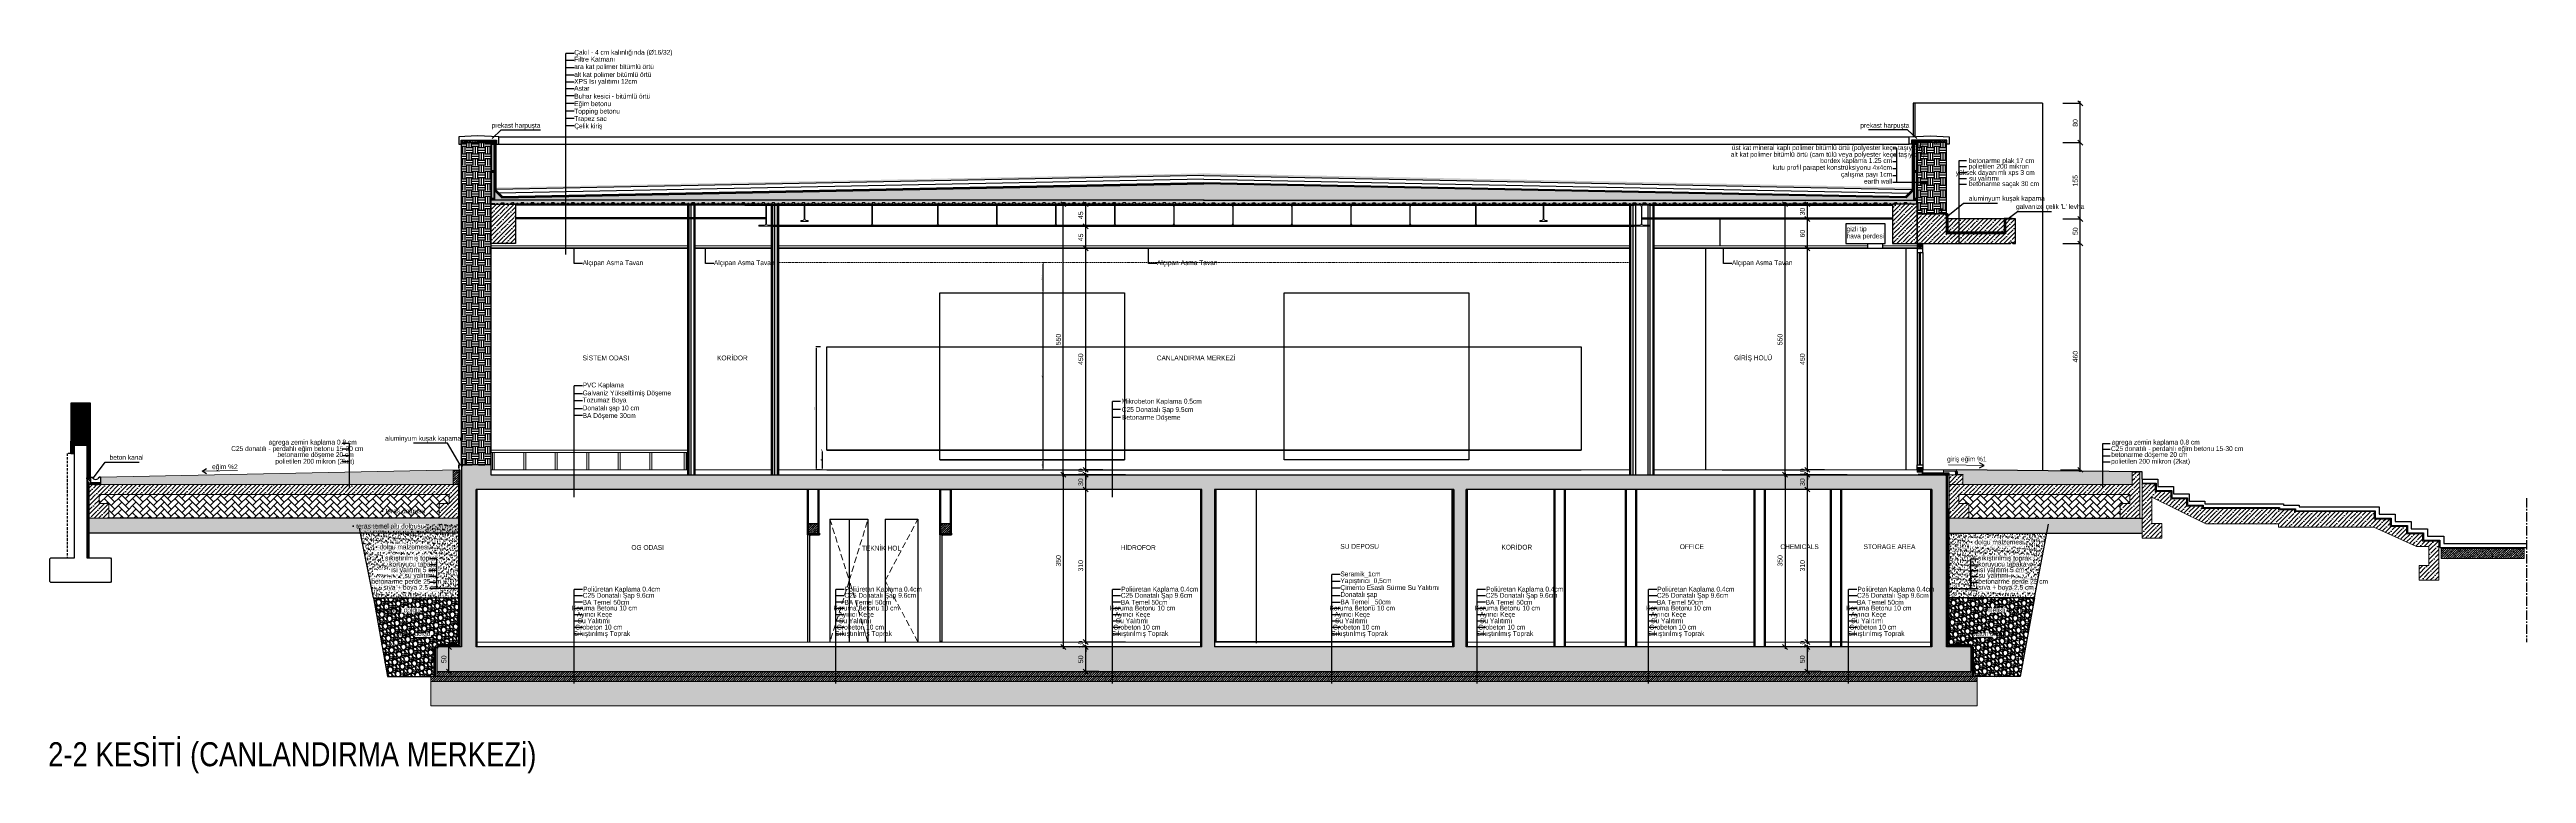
# Model space of a CAD drawing. Header units: millimetres. Extents: x 132785 to 150483, y 90225 to 103753.
# Drawn here: x 142513 to 147549, y 93822 to 95293 of the extents above; entities that cross this region are included whole.
import ezdxf
from ezdxf.enums import TextEntityAlignment as Align

# ---------------------------------------------------------------- set-up
doc = ezdxf.new("R2010")
doc.units = ezdxf.units.MM
for name, pattern in [('CENTER2', [28.575, 19.05, -3.175, 3.175, -3.175]), ('DASHED2', [9.525, 6.35, -3.175]), ('HIDDEN', [0.375, 0.25, -0.125])]:
    doc.linetypes.add(name, pattern=pattern)
for name, color, linetype in [('A-alcipan', 171, 'Continuous'), ('A-dis-olcu', 2, 'Continuous'), ('A-dograma', 161, 'Continuous'), ('A-doseme', 2, 'Continuous'), ('A-drenaj', 8, 'Continuous'), ('A-duvar', 3, 'Continuous'), ('A-earthwall', 4, 'Continuous'), ('A-fibro', 241, 'Continuous'), ('A-gorunus02', 20, 'Continuous'), ('A-gorunus2', 1, 'Continuous'), ('A-gorunus3', 2, 'Continuous'), ('A-HATCH', 8, 'Continuous'), ('A-HATCH-STRUCTURE', 8, 'Continuous'), ('A-izolasyon', 252, 'BATTING'), ('A-kapi', 2, 'Continuous'), ('A-plaster', 1, 'Continuous'), ('A-profil', 1, 'Continuous'), ('A-seramik', 41, 'Continuous'), ('A-siva', 81, 'Continuous'), ('A-siva_ic', 1, 'Continuous'), ('A-structural', 5, 'Continuous'), ('A-su_izolasyonu', 131, 'Continuous'), ('A-tarama', 252, 'Continuous'), ('A-tasiyici', 5, 'Continuous'), ('A-text', 2, 'Continuous')]:
    doc.layers.add(name, color=color, linetype=linetype)
for name, color, linetype, lineweight in [('A-celik', 2, 'Continuous', 0), ('A-kiris', 252, 'Continuous', 0), ('A-STONE', 52, 'Continuous', 9), ('A-tavan', 71, 'Continuous', 0), ('A-zemin', 2, 'Continuous', 0)]:
    doc.layers.add(name, color=color, linetype=linetype, lineweight=lineweight)
doc.styles.add('ARIEL50SD', font='ARIALN.TTF', dxfattribs={"height": 9})
doc.styles.add('hastane-aks', font='arial.ttf')
doc.styles.get("Standard").update_dxf_attribs({"font": 'arial.ttf'})
doc.linetypes.add('BATTING', pattern='A,0.0001,-0.1,[134,ltypeshp.shx,S=0.1,R=0,X=-0.1,Y=0],-0.2,[134,ltypeshp.shx,S=0.1,R=180,X=0.1,Y=0],-0.1', length=0.4001)
doc.dimstyles.new('AKS-OLCU', dxfattribs={"dimscale": 0.5, "dimtxt": 20, "dimasz": 20, "dimexe": 1, "dimexo": 0, "dimgap": 10, "dimtad": 1, "dimdec": 1, "dimrnd": 0.5, "dimzin": 9, "dimdsep": 46, "dimtxsty": 'hastane-aks', "dimblk": 'hastane-aks-zeminüstü$0$_Oblique', "dimcen": 10, "dimdle": 8, "dimadec": 0, "dimazin": 0, "dimtfac": 1, "dimtdec": 1, "dimtix": 1, "dimtofl": 0, "dimtmove": 1, "dimatfit": 2, "dimldrblk": 'ARCHTICK', "dimfxl": 20, "dimtolj": 1, "dimtzin": 0, "dimarcsym": 0})
doc.dimstyles.new('ISO-25', dxfattribs={"dimtxt": 2.5, "dimasz": 2.5, "dimexe": 1.25, "dimexo": 0.625, "dimtad": 1, "dimtxsty": 'Standard', "dimcen": 2.5, "dimadec": 0, "dimazin": 0, "dimtfac": 1, "dimtmove": 0, "dimatfit": 3, "dimfxl": 1, "dimarcsym": 0})
pattern_1 = [(0, (-318170.982, -4025062.451), (12.7, 12.7), [12.7, -12.7]), (0, (-318170.982, -4025057.688), (12.7, 12.7), [12.7, -12.7]), (0, (-318170.982, -4025052.926), (12.7, 12.7), [12.7, -12.7]), (90, (-318169.395, -4025051.338), (-12.7, 12.7), [12.7, -12.7]), (90, (-318164.632, -4025051.338), (-12.7, 12.7), [12.7, -12.7]), (90, (-318159.87, -4025051.338), (-12.7, 12.7), [12.7, -12.7])]
pattern_2 = [(45, (-291606.776, -4030952.553), (-8.98025612, 8.98025612), []), (45, (-291597.796, -4030952.553), (-8.98025612, 8.98025612), [15.875, -3.175, 0, -3.175])]
pattern_3 = [(45, (-318170.982, -4025062.451), (-8.98025612, 8.98025612), []), (45, (-318162.002, -4025062.451), (-8.98025612, 8.98025612), [15.875, -3.175, 0, -3.175])]
pattern_4 = [(45, (148085.627, 93941.73), (-2.245064, 2.245064), [])]
pattern_5 = [(142.5, (145567.143, 93951.73), (0.240005, 7.341199), [0, -5.7912, 0, -6.477, 0, -6.19125]), (172.5, (145567.143, 93951.73), (-6.74285, 10.752377), [0, -3.1242, 0, -5.2197, 0, -2.00025]), (212.5, (145571.829, 93951.73), (-11.864886, 0.021558), [0, -1.905, 0, -6.858, 0, -8.9535]), (222.5, (145571.829, 93951.73), (-11.453347, 3.34394), [0, -0.9525, 0, -4.4958, 0, -5.1435])]
pattern_6 = [(135, (145597.143, 93951.73), (4.490128, 4.490128), []), (135, (145592.653, 93951.73), (4.490128, 4.490128), [7.9375, -1.5875, 0, -1.5875])]
pattern_7 = [(281.9872, (145564.9465, 93973.5287), (43.1734598, -209.7016158), [2.39205, -236.8135]), (325.0303, (145565.4433, 93971.1888), (-175.8855418, 122.0779956), [4.10483, -406.378]), (17.4896, (145568.807, 93968.8362), (-251.7693003, -80.4774786), [2.89437, -286.5429]), (242.7263, (145572.5897, 93961.5196), (162.40207797, 316.8484959), [3.73803, -370.0648]), (217.1663, (145570.8768, 93958.1971), (183.66993763, 140.325159), [3.66544, -362.8786]), (152.7263, (145567.95586, 93955.9827), (316.8484959, -162.40207797), [3.73803, -370.0648]), (112.3058, (145564.6334, 93957.6956), (111.27331755, -269.54925254), [4.94336, -489.3917]), (77.7447, (145562.75715, 93962.26906), (87.79431936, 400.98471967), [4.66704, -462.0371]), (28.5704, (145563.7478, 93966.82975), (238.75334923, 129.05285805), [3.75069, -371.3185]), (334.7636, (145567.0418, 93968.6235), (-178.267032, 82.392136), [4.28199, -209.8173]), (287.6026, (145570.9151, 93966.79783), (86.98531293, -276.05703133), [5.53755, -548.2176]), (11.1859, (145557.2569, 93970.1667), (161.125371, 30.1574876), [1.89003, -187.1142]), (338.5308, (145559.111, 93970.5333), (-217.95285107, 84.77388263), [3.59577, -355.9822]), (285, (145562.457, 93969.217), (-8.889994, -15.39792), [2.51446, -22.63023]), (306.8014, (145564.602, 93970.4427), (-59.20984, 75.2461483), [1.35409, -134.0542]), (218.1986, (145565.413, 93969.3585), (42.0679597, 37.3038186), [1.91496, -93.8336]), (119.0362, (145563.9082, 93968.1743), (-28.4137324, 57.4658592), [3.11024, -100.5641]), (348.4349, (145562.3986, 93970.8936), (-39.685864, 2.382099), [2.24901, -53.9763]), (133.6105, (145574.3439, 93964.2023), (-127.30945722, 135.093748), [3.15062, -311.9116]), (79.6538, (145572.1707, 93966.4835), (-36.1983066, -204.93690986), [2.64319, -261.6754]), (216.8014, (145564.1766, 93973.9732), (75.2461483, 59.20984), [2.70816, -132.7004]), (166.3895, (145562.0081, 93972.3509), (180.64934627, -42.7063501), [3.15062, -311.9116]), (170.556, (145568.832, 93954.6556), (94.7697324, -13.6542292), [3.03824, -148.8739]), (215.2249, (145565.835, 93955.1541), (174.7794336, 124.9272734), [2.5457, -252.0252]), (83.1986, (145555.1326, 93958.6642), (13.6541515, 94.769996), [2.70816, -132.7004]), (132.646, (145555.4533, 93961.3533), (164.61317627, -177.16164005), [2.98048, -295.0668]), (80.556, (145562.6776, 93954.308), (-13.6542292, -94.7697324), [1.51913, -150.3936]), (48.6901, (145556.0565, 93958.1308), (50.957742, 52.7015733), [0.9066, -89.754]), (344.0362, (145556.655, 93958.8118), (-55.083812, 11.272114), [3.66544, -69.64335]), (323.991, (145560.179, 93957.8037), (-145.0891105, 104.29776463), [3.39687, -336.2898]), (206.3099, (145563.108, 93966.7885), (33.17792, 21.905831), [2.56427, -61.54246]), (156.8428, (145560.80944, 93965.65194), (-279.54502643, 120.33406122), [4.4769, -443.212]), (89.0546, (145556.6933, 93967.4125), (-0.6382682, -143.3451821), [1.83056, -181.2258]), (60, (145556.723, 93969.243), (24.28793, 6.50793), [1.0668, -16.7132]), (29.7436, (145560.7537, 93958.0878), (-123.8215648, -72.22554276), [2.47007, -244.5373]), (101.9872, (145562.8984, 93959.3133), (-43.1734598, 209.7016158), [4.7841, -234.4216]), (150, (145561.905, 93963.993), (-6.50793, 24.28793), [4.6228, -13.1572]), (184.6952, (145557.9013, 93966.3044), (216.2090559, 18.88568603), [2.81127, -278.3151]), (255.9454, (145555.0994, 93966.0743), (-20.1621138, -70.481896), [2.5888, -126.8519]), (302.354, (145554.47076, 93963.563), (203.66054324, -322.8893543), [4.21501, -417.2875]), (334.5739, (145556.7264, 93960.00234), (209.06311492, -100.17216943), [4.4592, -441.4606]), (334.5739, (145556.7264, 93960.00234), (209.06311492, -100.17216943), [4.4592, -441.4606])]
pattern_8 = [(45, (-318170.9823, -4025062.451), (-4.490128061, 4.490128061), []), (45, (-318166.492, -4025062.451), (-4.490128061, 4.490128061), [7.9375, -1.5875, 0, -1.5875])]
pattern_9 = [(228.0127875, (-310162.1783, -4025021.1993), (-101.60000000752, -114.29999999331), [1.7086072, -169.152418198]), (184.969741, (-310163.3213, -4025022.4693), (152.39999993965, 12.700000724096), [2.9320236, -290.270244468]), (132.5104471, (-310166.2423, -4025022.7233), (127.0000000542, -139.69999995072), [2.0674076, -204.67361397]), (267.273689, (-310171.1953, -4025025.8983), (12.70000002559, 253.99999999872), [2.6700226, -264.33218713]), (292.83365418, (-310171.3223, -4025028.5653), (-63.50000000592, 152.39999999752), [2.6181685, -259.199038727]), (357.273689, (-310170.3063, -4025030.9783), (-253.99999999872, 12.70000002559), [2.6700226, -264.33218713]), (37.69424047, (-310167.63928, -4025031.1053), (-165.099999992174, -127.00000001016), [3.5309683, -349.56557657]), (72.25532837, (-310164.8453, -4025028.9463), (88.900000022785, 279.39999999275), [3.3335976, -330.02628301]), (121.42956562, (-310163.8293, -4025025.7713), (-101.60000001507, 165.09999999073), [2.679065, -265.227728494]), (175.2363583, (-310165.2263, -4025023.4853), (139.69999999805, -12.7000000214), [3.0585664, -149.86968475]), (222.3974378, (-310168.27428, -4025023.2313), (-152.399999994567, -139.700000005927), [3.9553896, -391.58386256]), (138.81407483, (-310158.6223, -4025026.0253), (-88.89999999497, 76.20000000584), [1.3500227, -133.65282912]), (171.4692344, (-310159.6383, -4025025.1363), (165.10000000455, -25.39999997053), [2.5684099, -254.273194985]), (225, (-310162.178, -4025024.755), (5e-11, -12.7), [1.7960467, -16.164465542]), (203.19859051, (-310163.0673, -4025023.2313), (63.5000000016, 25.3999999958), [0.9672066, -95.753111844]), (291.80140949, (-310163.9563, -4025023.6123), (-12.7000000028, 38.099999999), [1.3678281, -67.02376495]), (30.96375653, (-310163.4483, -4025024.8823), (38.1000000008, 25.3999999988), [2.2215983, -71.831490765]), (161.56505118, (-310161.5433, -4025023.7393), (25.4000000007, -12.6999999986), [1.6064357, -38.554490584]), (16.389540334, (-310171.3223, -4025023.6123), (126.99999999985, 38.10000000051), [2.25044, -222.794133363]), (70.34617594, (-310169.1633, -4025022.9773), (-50.80000000409, -139.69999999855), [1.8879947, -186.91107839]), (293.19859051, (-310161.5433, -4025021.1993), (-25.3999999958, 63.5000000017), [1.9344005, -94.785917944]), (343.61045967, (-310160.7813, -4025022.9773), (-127.00000000281, 38.09999999061), [2.25044, -222.794133363]), (339.44395478, (-310171.3223, -4025031.4863), (-63.5000000001, 25.39999999975), [2.170176, -106.338671566]), (294.7751406, (-310169.2903, -4025032.2483), (-63.50000007614, 139.69999996538), [1.8183606, -180.017966904]), (66.80140949, (-310161.4163, -4025033.8993), (25.39999999576, 63.5000000017), [1.9344005, -94.785917944]), (17.35402464, (-310160.6543, -4025032.1213), (-165.09999999651, -50.80000001132), [2.1289137, -210.7618799]), (69.44395478, (-310167.6393, -4025033.8993), (-25.4000000002, -63.4999999999), [1.085088, -107.423759566]), (101.309932474, (-310162.1783, -4025033.8993), (-12.7000000002, 50.8), [0.647573, -64.109974823]), (165.96375653, (-310162.3053, -4025033.2643), (38.1, -12.6999999998), [2.6181685, -49.745272945]), (186.00900596, (-310164.8453, -4025032.6293), (126.99999999928, 12.70000000715), [2.426335, -240.206824317]), (303.69006753, (-310163.4483, -4025026.0253), (-12.700000002, 25.399999999), [1.8316194, -43.9588818]), (353.15722659, (-310162.4323, -4025027.5493), (215.90000000143, -25.39999998784), [3.1977838, -316.580045325]), (60.9453959, (-310159.2573, -4025027.9303), (-50.80000000104, -88.8999999994), [1.3075412, -129.44696159]), (90, (-310158.622, -4025026.787), (-12.7, 12.7), [0.762, -11.938]), (120.25643716, (-310165.0993, -4025032.2483), (50.79999999414, -88.90000000335), [1.7643348, -174.669703866]), (48.0127875, (-310165.9883, -4025030.7243), (101.60000000792, 114.29999999296), [3.4172144, -167.443810998]), (2e-10, (-310163.702, -4025028.184), (12.7, 12.7), [3.302, -9.398]), (325.3048465, (-310160.4003, -4025028.1843), (127.00000004846, -88.89999993077), [2.0080478, -198.79658362]), (254.0546041, (-310158.7493, -4025029.3273), (-12.6999999989, -50.8000000003), [1.8491454, -90.608250194]), (207.64597536, (-310159.2573, -4025031.1053), (-241.30000000836, -126.999999984114), [3.0107255, -298.062322115]), (175.42607874, (-310161.9243, -4025032.5023), (-165.100000000045, 12.69999999934), [3.1851473, -315.32923228])]

# ---------------------------------------------------------------- blocks, each defined once
blk = doc.blocks.new('hastane-aks-zeminüstü$0$_Oblique')
at = {"color": 0, "linetype": 'ByBlock', "lineweight": -2}
blk.add_line((-0.5, -0.5), (0.5, 0.5), dxfattribs=at)
blk = doc.blocks.new('*D15')
at = {"layer": 'A-dis-olcu', "color": 0, "lineweight": -2, "transparency": 16777216}
for p, q in [((144646.5, 94079), (144619.3, 94079)), ((144619.8, 94025), (144619.8, 94083)), ((144646.5, 94029), (144619.3, 94029))]:
    blk.add_line(p, q, dxfattribs=at)
at = {"layer": 'A-dis-olcu', "color": 0, "lineweight": -2, "transparency": 16777216, "xscale": 10, "yscale": 10, "zscale": 10}
for p, rotation in [((144619.8, 94079), 90), ((144619.8, 94029), 270)]:
    blk.add_blockref('hastane-aks-zeminüstü$0$_Oblique', p, dxfattribs=dict(at, rotation=rotation))
at = {"layer": 'A-dis-olcu', "color": 0, "transparency": 16777216, "insert": (144609.7, 94054), "char_height": 10, "attachment_point": 5, "rotation": 90, "style": 'hastane-aks'}
blk.add_mtext('\\A1;50', dxfattribs=at)
blk = doc.blocks.new('_ArchTick')
at = {"color": 0, "linetype": 'ByBlock', "const_width": 0.15}
blk.add_lwpolyline([(-0.5, -0.5), (0.5, 0.5)], dxfattribs=at)
blk = doc.blocks.new('*D16')
at = {"layer": 'A-dis-olcu', "color": 0, "lineweight": -2, "transparency": 16777216}
for p, q in [((143325, 94079), (143324.5, 94079)), ((143325, 94025), (143325, 94083)), ((143325, 94029), (143324.5, 94029))]:
    blk.add_line(p, q, dxfattribs=at)
at = {"layer": 'A-dis-olcu', "color": 0, "lineweight": -2, "transparency": 16777216, "xscale": 10, "yscale": 10, "zscale": 10}
for p, rotation in [((143325, 94079), 90), ((143325, 94029), 270)]:
    blk.add_blockref('hastane-aks-zeminüstü$0$_Oblique', p, dxfattribs=dict(at, rotation=rotation))
at = {"layer": 'A-dis-olcu', "color": 0, "transparency": 16777216, "insert": (143314.9, 94054), "char_height": 10, "attachment_point": 5, "rotation": 90, "style": 'hastane-aks'}
blk.add_mtext('\\A1;50', dxfattribs=at)
blk = doc.blocks.new('*D17')
at = {"layer": 'A-dis-olcu', "color": 0, "lineweight": -2, "transparency": 16777216}
for p, q in [((144700.9, 94089), (144619.3, 94089)), ((144619.8, 94089), (144619.8, 94099)), ((144646.5, 94079), (144619.3, 94079)), ((144619.8, 94079), (144619.8, 94069))]:
    blk.add_line(p, q, dxfattribs=at)
at = {"layer": 'A-dis-olcu', "color": 0, "lineweight": -2, "transparency": 16777216, "xscale": 10, "yscale": 10, "zscale": 10}
for p, rotation in [((144619.8, 94089), 270), ((144619.8, 94079), 90)]:
    blk.add_blockref('hastane-aks-zeminüstü$0$_Oblique', p, dxfattribs=dict(at, rotation=rotation))
at = {"layer": 'A-dis-olcu', "color": 0, "transparency": 16777216, "insert": (144609.7, 94084), "char_height": 10, "attachment_point": 5, "rotation": 90, "style": 'hastane-aks'}
blk.add_mtext('\\A1;10', dxfattribs=at)
blk = doc.blocks.new('*D18')
at = {"layer": 'A-dis-olcu', "color": 0, "lineweight": -2, "transparency": 16777216}
for p, q in [((144700.9, 94399), (144619.3, 94399)), ((144619.8, 94085), (144619.8, 94403)), ((144700.9, 94089), (144619.3, 94089))]:
    blk.add_line(p, q, dxfattribs=at)
at = {"layer": 'A-dis-olcu', "color": 0, "lineweight": -2, "transparency": 16777216, "xscale": 10, "yscale": 10, "zscale": 10}
for p, rotation in [((144619.8, 94399), 90), ((144619.8, 94089), 270)]:
    blk.add_blockref('hastane-aks-zeminüstü$0$_Oblique', p, dxfattribs=dict(at, rotation=rotation))
at = {"layer": 'A-dis-olcu', "color": 0, "transparency": 16777216, "insert": (144609.7, 94244), "char_height": 10, "attachment_point": 5, "rotation": 90, "style": 'hastane-aks'}
blk.add_mtext('\\A1;310', dxfattribs=at)
blk = doc.blocks.new('*D19')
at = {"layer": 'A-dis-olcu', "color": 0, "lineweight": -2, "transparency": 16777216}
for p, q in [((144700.9, 94429), (144619.3, 94429)), ((144700.9, 94399), (144619.3, 94399)), ((144619.8, 94395), (144619.8, 94433))]:
    blk.add_line(p, q, dxfattribs=at)
at = {"layer": 'A-dis-olcu', "color": 0, "lineweight": -2, "transparency": 16777216, "xscale": 10, "yscale": 10, "zscale": 10}
for p, rotation in [((144619.8, 94429), 90), ((144619.8, 94399), 270)]:
    blk.add_blockref('hastane-aks-zeminüstü$0$_Oblique', p, dxfattribs=dict(at, rotation=rotation))
at = {"layer": 'A-dis-olcu', "color": 0, "transparency": 16777216, "insert": (144609.7, 94414), "char_height": 10, "attachment_point": 5, "rotation": 90, "style": 'hastane-aks'}
blk.add_mtext('\\A1;30', dxfattribs=at)
blk = doc.blocks.new('*D20')
at = {"layer": 'A-dis-olcu', "color": 0, "lineweight": -2, "transparency": 16777216}
for p, q in [((144654.4, 94439), (144619.3, 94439)), ((144619.8, 94439), (144619.8, 94449)), ((144700.9, 94429), (144619.3, 94429)), ((144619.8, 94429), (144619.8, 94419))]:
    blk.add_line(p, q, dxfattribs=at)
at = {"layer": 'A-dis-olcu', "color": 0, "lineweight": -2, "transparency": 16777216, "xscale": 10, "yscale": 10, "zscale": 10}
for p, rotation in [((144619.8, 94439), 270), ((144619.8, 94429), 90)]:
    blk.add_blockref('hastane-aks-zeminüstü$0$_Oblique', p, dxfattribs=dict(at, rotation=rotation))
at = {"layer": 'A-dis-olcu', "color": 0, "transparency": 16777216, "insert": (144609.7, 94434), "char_height": 10, "attachment_point": 5, "rotation": 90, "style": 'hastane-aks'}
blk.add_mtext('\\A1;10', dxfattribs=at)
blk = doc.blocks.new('*D21')
at = {"layer": 'A-dis-olcu', "color": 0, "lineweight": -2, "transparency": 16777216}
for p, q in [((144619.8, 94435), (144619.8, 94893)), ((144646.5, 94889), (144619.3, 94889)), ((144446.2, 94439), (144620.3, 94439))]:
    blk.add_line(p, q, dxfattribs=at)
at = {"layer": 'A-dis-olcu', "color": 0, "lineweight": -2, "transparency": 16777216, "xscale": 10, "yscale": 10, "zscale": 10}
for p, rotation in [((144619.8, 94889), 90), ((144619.8, 94439), 270)]:
    blk.add_blockref('hastane-aks-zeminüstü$0$_Oblique', p, dxfattribs=dict(at, rotation=rotation))
at = {"layer": 'A-dis-olcu', "color": 0, "transparency": 16777216, "insert": (144609.7, 94664), "char_height": 10, "attachment_point": 5, "rotation": 90, "style": 'hastane-aks'}
blk.add_mtext('\\A1;450', dxfattribs=at)
blk = doc.blocks.new('*D22')
at = {"layer": 'A-dis-olcu', "color": 0, "lineweight": -2, "transparency": 16777216}
for p, q in [((144646.5, 94934), (144619.3, 94934)), ((144619.8, 94885), (144619.8, 94938)), ((144646.5, 94889), (144619.3, 94889))]:
    blk.add_line(p, q, dxfattribs=at)
at = {"layer": 'A-dis-olcu', "color": 0, "lineweight": -2, "transparency": 16777216, "xscale": 10, "yscale": 10, "zscale": 10}
for p, rotation in [((144619.8, 94934), 90), ((144619.8, 94889), 270)]:
    blk.add_blockref('hastane-aks-zeminüstü$0$_Oblique', p, dxfattribs=dict(at, rotation=rotation))
at = {"layer": 'A-dis-olcu', "color": 0, "transparency": 16777216, "insert": (144609.7, 94911.5), "char_height": 10, "attachment_point": 5, "rotation": 90, "style": 'hastane-aks'}
blk.add_mtext('\\A1;45', dxfattribs=at)
blk = doc.blocks.new('*D23')
at = {"layer": 'A-dis-olcu', "color": 0, "lineweight": -2, "transparency": 16777216}
for p, q in [((144641, 94979), (144619.3, 94979)), ((144619.8, 94930), (144619.8, 94983)), ((144646.5, 94934), (144619.3, 94934))]:
    blk.add_line(p, q, dxfattribs=at)
at = {"layer": 'A-dis-olcu', "color": 0, "lineweight": -2, "transparency": 16777216, "xscale": 10, "yscale": 10, "zscale": 10}
for p, rotation in [((144619.8, 94979), 90), ((144619.8, 94934), 270)]:
    blk.add_blockref('hastane-aks-zeminüstü$0$_Oblique', p, dxfattribs=dict(at, rotation=rotation))
at = {"layer": 'A-dis-olcu', "color": 0, "transparency": 16777216, "insert": (144609.7, 94956.5), "char_height": 10, "attachment_point": 5, "rotation": 90, "style": 'hastane-aks'}
blk.add_mtext('\\A1;45', dxfattribs=at)
blk = doc.blocks.new('*D24')
at = {"layer": 'A-dis-olcu', "color": 0, "lineweight": -2, "transparency": 16777216}
for p, q in [((144679.1, 94979), (144573.8, 94979)), ((144574.3, 94425), (144574.3, 94983)), ((144679.1, 94429), (144573.8, 94429))]:
    blk.add_line(p, q, dxfattribs=at)
at = {"layer": 'A-dis-olcu', "color": 0, "lineweight": -2, "transparency": 16777216, "xscale": 10, "yscale": 10, "zscale": 10}
for p, rotation in [((144574.3, 94979), 90), ((144574.3, 94429), 270)]:
    blk.add_blockref('hastane-aks-zeminüstü$0$_Oblique', p, dxfattribs=dict(at, rotation=rotation))
at = {"layer": 'A-dis-olcu', "color": 0, "transparency": 16777216, "insert": (144564.3, 94704), "char_height": 10, "attachment_point": 5, "rotation": 90, "style": 'hastane-aks'}
blk.add_mtext('\\A1;550', dxfattribs=at)
blk = doc.blocks.new('*D25')
at = {"layer": 'A-dis-olcu', "color": 0, "lineweight": -2, "transparency": 16777216}
for p, q in [((144679.1, 94429), (144573.8, 94429)), ((144574.3, 94433), (144574.3, 94075)), ((144679.1, 94079), (144573.8, 94079))]:
    blk.add_line(p, q, dxfattribs=at)
at = {"layer": 'A-dis-olcu', "color": 0, "lineweight": -2, "transparency": 16777216, "xscale": 10, "yscale": 10, "zscale": 10}
for p, rotation in [((144574.3, 94429), 90), ((144574.3, 94079), 270)]:
    blk.add_blockref('hastane-aks-zeminüstü$0$_Oblique', p, dxfattribs=dict(at, rotation=rotation))
at = {"layer": 'A-dis-olcu', "color": 0, "transparency": 16777216, "insert": (144564.3, 94254), "char_height": 10, "attachment_point": 5, "rotation": 90, "style": 'hastane-aks'}
blk.add_mtext('\\A1;350', dxfattribs=at)
blk = doc.blocks.new('*D26')
at = {"layer": 'A-dis-olcu', "color": 0, "lineweight": -2, "transparency": 16777216}
for p, q in [((146606.6, 94899), (146642.7, 94899)), ((146642.2, 94435), (146642.2, 94903)), ((146601.9, 94439), (146642.7, 94439))]:
    blk.add_line(p, q, dxfattribs=at)
at = {"layer": 'A-dis-olcu', "color": 0, "lineweight": -2, "transparency": 16777216, "xscale": 10, "yscale": 10, "zscale": 10}
for p, rotation in [((146642.2, 94899), 90), ((146642.2, 94439), 270)]:
    blk.add_blockref('hastane-aks-zeminüstü$0$_Oblique', p, dxfattribs=dict(at, rotation=rotation))
at = {"layer": 'A-dis-olcu', "color": 0, "transparency": 16777216, "insert": (146632.1, 94669), "char_height": 10, "attachment_point": 5, "rotation": 90, "style": 'hastane-aks'}
blk.add_mtext('\\A1;460', dxfattribs=at)
blk = doc.blocks.new('*D27')
at = {"layer": 'A-dis-olcu', "color": 0, "lineweight": -2, "transparency": 16777216}
for p, q in [((146606.6, 94949), (146642.7, 94949)), ((146642.2, 94895), (146642.2, 94953)), ((146606.6, 94899), (146642.7, 94899))]:
    blk.add_line(p, q, dxfattribs=at)
at = {"layer": 'A-dis-olcu', "color": 0, "lineweight": -2, "transparency": 16777216, "xscale": 10, "yscale": 10, "zscale": 10}
for p, rotation in [((146642.2, 94949), 90), ((146642.2, 94899), 270)]:
    blk.add_blockref('hastane-aks-zeminüstü$0$_Oblique', p, dxfattribs=dict(at, rotation=rotation))
at = {"layer": 'A-dis-olcu', "color": 0, "transparency": 16777216, "insert": (146632.1, 94924), "char_height": 10, "attachment_point": 5, "rotation": 90, "style": 'hastane-aks'}
blk.add_mtext('\\A1;50', dxfattribs=at)
blk = doc.blocks.new('*D28')
at = {"layer": 'A-dis-olcu', "color": 0, "lineweight": -2, "transparency": 16777216}
for p, q in [((146606.6, 95104), (146642.7, 95104)), ((146642.2, 94945), (146642.2, 95108)), ((146606.6, 94949), (146642.7, 94949))]:
    blk.add_line(p, q, dxfattribs=at)
at = {"layer": 'A-dis-olcu', "color": 0, "lineweight": -2, "transparency": 16777216, "xscale": 10, "yscale": 10, "zscale": 10}
for p, rotation in [((146642.2, 95104), 90), ((146642.2, 94949), 270)]:
    blk.add_blockref('hastane-aks-zeminüstü$0$_Oblique', p, dxfattribs=dict(at, rotation=rotation))
at = {"layer": 'A-dis-olcu', "color": 0, "transparency": 16777216, "insert": (146632.1, 95026.5), "char_height": 10, "attachment_point": 5, "rotation": 90, "style": 'hastane-aks'}
blk.add_mtext('\\A1;155', dxfattribs=at)
blk = doc.blocks.new('*D29')
at = {"layer": 'A-dis-olcu', "color": 0, "lineweight": -2, "transparency": 16777216}
for p, q in [((146606.6, 95184), (146642.7, 95184)), ((146642.2, 95100), (146642.2, 95188)), ((146606.6, 95104), (146642.7, 95104))]:
    blk.add_line(p, q, dxfattribs=at)
at = {"layer": 'A-dis-olcu', "color": 0, "lineweight": -2, "transparency": 16777216, "xscale": 10, "yscale": 10, "zscale": 10}
for p, rotation in [((146642.2, 95184), 90), ((146642.2, 95104), 270)]:
    blk.add_blockref('hastane-aks-zeminüstü$0$_Oblique', p, dxfattribs=dict(at, rotation=rotation))
at = {"layer": 'A-dis-olcu', "color": 0, "transparency": 16777216, "insert": (146632.1, 95144), "char_height": 10, "attachment_point": 5, "rotation": 90, "style": 'hastane-aks'}
blk.add_mtext('\\A1;80', dxfattribs=at)
blk = doc.blocks.new('*D30')
at = {"layer": 'A-dis-olcu', "color": 0, "lineweight": -2, "transparency": 16777216}
for p, q in [((146113.9, 94079), (146086.8, 94079)), ((146087.3, 94025), (146087.3, 94083)), ((146113.9, 94029), (146086.8, 94029))]:
    blk.add_line(p, q, dxfattribs=at)
at = {"layer": 'A-dis-olcu', "color": 0, "lineweight": -2, "transparency": 16777216, "xscale": 10, "yscale": 10, "zscale": 10}
for p, rotation in [((146087.3, 94079), 90), ((146087.3, 94029), 270)]:
    blk.add_blockref('hastane-aks-zeminüstü$0$_Oblique', p, dxfattribs=dict(at, rotation=rotation))
at = {"layer": 'A-dis-olcu', "color": 0, "transparency": 16777216, "insert": (146077.2, 94054), "char_height": 10, "attachment_point": 5, "rotation": 90, "style": 'hastane-aks'}
blk.add_mtext('\\A1;50', dxfattribs=at)
blk = doc.blocks.new('*D31')
at = {"layer": 'A-dis-olcu', "color": 0, "lineweight": -2, "transparency": 16777216}
for p, q in [((146168.4, 94089), (146086.8, 94089)), ((146087.3, 94089), (146087.3, 94099)), ((146113.9, 94079), (146086.8, 94079)), ((146087.3, 94079), (146087.3, 94069))]:
    blk.add_line(p, q, dxfattribs=at)
at = {"layer": 'A-dis-olcu', "color": 0, "lineweight": -2, "transparency": 16777216, "xscale": 10, "yscale": 10, "zscale": 10}
for p, rotation in [((146087.3, 94089), 270), ((146087.3, 94079), 90)]:
    blk.add_blockref('hastane-aks-zeminüstü$0$_Oblique', p, dxfattribs=dict(at, rotation=rotation))
at = {"layer": 'A-dis-olcu', "color": 0, "transparency": 16777216, "insert": (146077.2, 94084), "char_height": 10, "attachment_point": 5, "rotation": 90, "style": 'hastane-aks'}
blk.add_mtext('\\A1;10', dxfattribs=at)
blk = doc.blocks.new('*D32')
at = {"layer": 'A-dis-olcu', "color": 0, "lineweight": -2, "transparency": 16777216}
for p, q in [((146168.4, 94399), (146086.8, 94399)), ((146087.3, 94085), (146087.3, 94403)), ((146168.4, 94089), (146086.8, 94089))]:
    blk.add_line(p, q, dxfattribs=at)
at = {"layer": 'A-dis-olcu', "color": 0, "lineweight": -2, "transparency": 16777216, "xscale": 10, "yscale": 10, "zscale": 10}
for p, rotation in [((146087.3, 94399), 90), ((146087.3, 94089), 270)]:
    blk.add_blockref('hastane-aks-zeminüstü$0$_Oblique', p, dxfattribs=dict(at, rotation=rotation))
at = {"layer": 'A-dis-olcu', "color": 0, "transparency": 16777216, "insert": (146077.2, 94244), "char_height": 10, "attachment_point": 5, "rotation": 90, "style": 'hastane-aks'}
blk.add_mtext('\\A1;310', dxfattribs=at)
blk = doc.blocks.new('*D33')
at = {"layer": 'A-dis-olcu', "color": 0, "lineweight": -2, "transparency": 16777216}
for p, q in [((146168.4, 94429), (146086.8, 94429)), ((146168.4, 94399), (146086.8, 94399)), ((146087.3, 94395), (146087.3, 94433))]:
    blk.add_line(p, q, dxfattribs=at)
at = {"layer": 'A-dis-olcu', "color": 0, "lineweight": -2, "transparency": 16777216, "xscale": 10, "yscale": 10, "zscale": 10}
for p, rotation in [((146087.3, 94429), 90), ((146087.3, 94399), 270)]:
    blk.add_blockref('hastane-aks-zeminüstü$0$_Oblique', p, dxfattribs=dict(at, rotation=rotation))
at = {"layer": 'A-dis-olcu', "color": 0, "transparency": 16777216, "insert": (146077.2, 94414), "char_height": 10, "attachment_point": 5, "rotation": 90, "style": 'hastane-aks'}
blk.add_mtext('\\A1;30', dxfattribs=at)
blk = doc.blocks.new('*D34')
at = {"layer": 'A-dis-olcu', "color": 0, "lineweight": -2, "transparency": 16777216}
for p, q in [((146121.9, 94439), (146086.8, 94439)), ((146087.3, 94439), (146087.3, 94449)), ((146168.4, 94429), (146086.8, 94429)), ((146087.3, 94429), (146087.3, 94419))]:
    blk.add_line(p, q, dxfattribs=at)
at = {"layer": 'A-dis-olcu', "color": 0, "lineweight": -2, "transparency": 16777216, "xscale": 10, "yscale": 10, "zscale": 10}
for p, rotation in [((146087.3, 94439), 270), ((146087.3, 94429), 90)]:
    blk.add_blockref('hastane-aks-zeminüstü$0$_Oblique', p, dxfattribs=dict(at, rotation=rotation))
at = {"layer": 'A-dis-olcu', "color": 0, "transparency": 16777216, "insert": (146077.2, 94434), "char_height": 10, "attachment_point": 5, "rotation": 90, "style": 'hastane-aks'}
blk.add_mtext('\\A1;10', dxfattribs=at)
blk = doc.blocks.new('*D35')
at = {"layer": 'A-dis-olcu', "color": 0, "lineweight": -2, "transparency": 16777216}
for p, q in [((146087.3, 94435), (146087.3, 94893)), ((146113.9, 94889), (146086.8, 94889)), ((145913.7, 94439), (146087.8, 94439))]:
    blk.add_line(p, q, dxfattribs=at)
at = {"layer": 'A-dis-olcu', "color": 0, "lineweight": -2, "transparency": 16777216, "xscale": 10, "yscale": 10, "zscale": 10}
for p, rotation in [((146087.3, 94889), 90), ((146087.3, 94439), 270)]:
    blk.add_blockref('hastane-aks-zeminüstü$0$_Oblique', p, dxfattribs=dict(at, rotation=rotation))
at = {"layer": 'A-dis-olcu', "color": 0, "transparency": 16777216, "insert": (146077.2, 94664), "char_height": 10, "attachment_point": 5, "rotation": 90, "style": 'hastane-aks'}
blk.add_mtext('\\A1;450', dxfattribs=at)
blk = doc.blocks.new('*D36')
at = {"layer": 'A-dis-olcu', "color": 0, "lineweight": -2, "transparency": 16777216}
for p, q in [((146113.9, 94949), (146086.8, 94949)), ((146087.3, 94885), (146087.3, 94953)), ((146113.9, 94889), (146086.8, 94889))]:
    blk.add_line(p, q, dxfattribs=at)
at = {"layer": 'A-dis-olcu', "color": 0, "lineweight": -2, "transparency": 16777216, "xscale": 10, "yscale": 10, "zscale": 10}
for p, rotation in [((146087.3, 94949), 90), ((146087.3, 94889), 270)]:
    blk.add_blockref('hastane-aks-zeminüstü$0$_Oblique', p, dxfattribs=dict(at, rotation=rotation))
at = {"layer": 'A-dis-olcu', "color": 0, "transparency": 16777216, "insert": (146077.2, 94919), "char_height": 10, "attachment_point": 5, "rotation": 90, "style": 'hastane-aks'}
blk.add_mtext('\\A1;60', dxfattribs=at)
blk = doc.blocks.new('*D37')
at = {"layer": 'A-dis-olcu', "color": 0, "lineweight": -2, "transparency": 16777216}
for p, q in [((146108.5, 94979), (146086.8, 94979)), ((146113.9, 94949), (146086.8, 94949)), ((146087.3, 94945), (146087.3, 94983))]:
    blk.add_line(p, q, dxfattribs=at)
at = {"layer": 'A-dis-olcu', "color": 0, "lineweight": -2, "transparency": 16777216, "xscale": 10, "yscale": 10, "zscale": 10}
for p, rotation in [((146087.3, 94979), 90), ((146087.3, 94949), 270)]:
    blk.add_blockref('hastane-aks-zeminüstü$0$_Oblique', p, dxfattribs=dict(at, rotation=rotation))
at = {"layer": 'A-dis-olcu', "color": 0, "transparency": 16777216, "insert": (146077.2, 94964), "char_height": 10, "attachment_point": 5, "rotation": 90, "style": 'hastane-aks'}
blk.add_mtext('\\A1;30', dxfattribs=at)
blk = doc.blocks.new('*D38')
at = {"layer": 'A-dis-olcu', "color": 0, "lineweight": -2, "transparency": 16777216}
for p, q in [((146146.6, 94979), (146041.3, 94979)), ((146041.8, 94425), (146041.8, 94983)), ((146146.6, 94429), (146041.3, 94429))]:
    blk.add_line(p, q, dxfattribs=at)
at = {"layer": 'A-dis-olcu', "color": 0, "lineweight": -2, "transparency": 16777216, "xscale": 10, "yscale": 10, "zscale": 10}
for p, rotation in [((146041.8, 94979), 90), ((146041.8, 94429), 270)]:
    blk.add_blockref('hastane-aks-zeminüstü$0$_Oblique', p, dxfattribs=dict(at, rotation=rotation))
at = {"layer": 'A-dis-olcu', "color": 0, "transparency": 16777216, "insert": (146031.7, 94704), "char_height": 10, "attachment_point": 5, "rotation": 90, "style": 'hastane-aks'}
blk.add_mtext('\\A1;550', dxfattribs=at)
blk = doc.blocks.new('*D39')
at = {"layer": 'A-dis-olcu', "color": 0, "lineweight": -2, "transparency": 16777216}
for p, q in [((146146.6, 94429), (146041.3, 94429)), ((146041.8, 94433), (146041.8, 94075)), ((146146.6, 94079), (146041.3, 94079))]:
    blk.add_line(p, q, dxfattribs=at)
at = {"layer": 'A-dis-olcu', "color": 0, "lineweight": -2, "transparency": 16777216, "xscale": 10, "yscale": 10, "zscale": 10}
for p, rotation in [((146041.8, 94429), 90), ((146041.8, 94079), 270)]:
    blk.add_blockref('hastane-aks-zeminüstü$0$_Oblique', p, dxfattribs=dict(at, rotation=rotation))
at = {"layer": 'A-dis-olcu', "color": 0, "transparency": 16777216, "insert": (146031.7, 94254), "char_height": 10, "attachment_point": 5, "rotation": 90, "style": 'hastane-aks'}
blk.add_mtext('\\A1;350', dxfattribs=at)
blk = doc.blocks.new('*D40')
at = {"color": 0, "lineweight": -2, "transparency": 16777216}
for p, q in [((144080.7, 94689), (144070.8, 94689)), ((144072, 94686.5), (144072, 94441.5)), ((144080.7, 94439), (144070.8, 94439))]:
    blk.add_line(p, q, dxfattribs=at)
at = {"color": 0, "transparency": 16777216}
for points in [[(144071.6, 94686.5), (144072.4, 94686.5), (144072, 94689)], [(144071.6, 94441.5), (144072.4, 94441.5), (144072, 94439)]]:
    blk.add_solid(points, dxfattribs=at)
at = {"color": 0, "transparency": 16777216, "insert": (144070.1, 94564), "char_height": 2.5, "attachment_point": 5, "rotation": 90}
blk.add_mtext('250', dxfattribs=at)
blk = doc.blocks.new('*D80')
at = {"color": 0, "lineweight": -2, "transparency": 16777216}
for p, q in [((144083.3, 94479), (144082.7, 94479)), ((144083.3, 94439), (144082.7, 94439)), ((144083.9, 94476.5), (144083.9, 94441.5))]:
    blk.add_line(p, q, dxfattribs=at)
at = {"color": 0, "transparency": 16777216}
for points in [[(144083.5, 94476.5), (144084.4, 94476.5), (144083.9, 94479)], [(144083.5, 94441.5), (144084.4, 94441.5), (144083.9, 94439)]]:
    blk.add_solid(points, dxfattribs=at)
at = {"color": 0, "transparency": 16777216, "insert": (144082, 94459), "char_height": 2.5, "attachment_point": 5, "rotation": 90}
blk.add_mtext('40', dxfattribs=at)
blk = doc.blocks.new('*D81')
at = {"color": 0, "lineweight": -2, "transparency": 16777216}
for p, q in [((144532.6, 94459), (144532, 94459)), ((144532.6, 94439), (144532, 94439)), ((144533.3, 94441.5), (144533.3, 94456.5))]:
    blk.add_line(p, q, dxfattribs=at)
at = {"color": 0, "transparency": 16777216}
for points in [[(144532.8, 94456.5), (144533.7, 94456.5), (144533.3, 94459)], [(144532.8, 94441.5), (144533.7, 94441.5), (144533.3, 94439)]]:
    blk.add_solid(points, dxfattribs=at)
at = {"color": 0, "transparency": 16777216, "insert": (144531.4, 94449), "char_height": 2.5, "attachment_point": 5, "rotation": 90}
blk.add_mtext('20', dxfattribs=at)
blk = doc.blocks.new('*D82')
at = {"color": 0, "lineweight": -2, "transparency": 16777216}
for p, q in [((144532.6, 94799), (144532, 94799)), ((144533.3, 94461.5), (144533.3, 94796.5)), ((144532.6, 94459), (144532, 94459))]:
    blk.add_line(p, q, dxfattribs=at)
at = {"color": 0, "transparency": 16777216}
for points in [[(144532.8, 94796.5), (144533.7, 94796.5), (144533.3, 94799)], [(144532.8, 94461.5), (144533.7, 94461.5), (144533.3, 94459)]]:
    blk.add_solid(points, dxfattribs=at)
at = {"color": 0, "transparency": 16777216, "insert": (144531.4, 94629), "char_height": 2.5, "attachment_point": 5, "rotation": 90}
blk.add_mtext('340', dxfattribs=at)
blk = doc.blocks.new('*D83')
at = {"color": 0, "lineweight": -2, "transparency": 16777216}
for p, q in [((144533.3, 94801.5), (144533.3, 94857.7)), ((144533.9, 94860.2), (144534.5, 94860.2)), ((144532.6, 94799), (144532, 94799))]:
    blk.add_line(p, q, dxfattribs=at)
at = {"color": 0, "transparency": 16777216}
for points in [[(144532.8, 94857.7), (144533.7, 94857.7), (144533.3, 94860.2)], [(144532.8, 94801.5), (144533.7, 94801.5), (144533.3, 94799)]]:
    blk.add_solid(points, dxfattribs=at)
at = {"color": 0, "transparency": 16777216, "insert": (144531.1, 94829.6), "char_height": 2.5, "attachment_point": 5, "rotation": 90}
blk.add_mtext('61,25', dxfattribs=at)

msp = doc.modelspace()

# ---------------------------------------------------------------- hatches: boundary and pattern name
at = {"layer": 'A-drenaj'}
h = msp.add_hatch(dxfattribs=at)
h.set_pattern_fill('GRAVEL', color=252, scale=0.7, angle=30, style=0)
h.set_pattern_definition([(281.9872, (145594.9465, 94013.5287), (43.1734598, -209.7016158), [2.39205, -236.8135]), (325.0303, (145595.4433, 94011.1888), (-175.8855418, 122.07799559), [4.104835, -406.378]), (17.4896, (145598.807, 94008.8362), (-251.76930028, -80.4774786), [2.89437, -286.5429]), (242.7263, (145602.5897, 94001.5196), (162.40207797, 316.84849589), [3.738035, -370.0648]), (217.1663, (145600.8768, 93998.1971), (183.66993763, 140.32515902), [3.66544, -362.8786]), (152.7263, (145597.95586, 93995.9827), (316.84849589, -162.40207797), [3.738035, -370.0648]), (112.3058, (145594.6334, 93997.6956), (111.27331755, -269.54925254), [4.94336, -489.3917]), (77.7447, (145592.75715, 94002.26906), (87.79431936, 400.98471967), [4.66704, -462.0371]), (28.5704, (145593.7478, 94006.82975), (238.75334923, 129.05285805), [3.75069, -371.3185]), (334.7636, (145597.0418, 94008.6235), (-178.267032, 82.392136), [4.28199, -209.8173]), (287.6026, (145600.9151, 94006.79783), (86.98531293, -276.05703133), [5.53755, -548.2176]), (11.1859, (145587.2569, 94010.1667), (161.125371, 30.1574876), [1.890035, -187.1142]), (338.5308, (145589.111, 94010.5333), (-217.95285107, 84.77388263), [3.59577, -355.9822]), (285, (145592.457, 94009.217), (-8.889994, -15.39792), [2.51446, -22.63023]), (306.8014, (145594.602, 94010.4427), (-59.20984, 75.2461483), [1.35409, -134.0542]), (218.1986, (145595.413, 94009.3585), (42.0679597, 37.3038186), [1.91496, -93.8336]), (119.0362, (145593.9082, 94008.1743), (-28.4137324, 57.4658592), [3.11024, -100.5641]), (348.4349, (145592.3986, 94010.8936), (-39.685864, 2.382099), [2.24901, -53.9763]), (133.6105, (145604.3439, 94004.2023), (-127.30945722, 135.093748), [3.15062, -311.9116]), (79.6538, (145602.1707, 94006.4835), (-36.1983066, -204.93690986), [2.64319, -261.6754]), (216.8014, (145594.1766, 94013.9732), (75.2461483, 59.20984), [2.70816, -132.7004]), (166.3895, (145592.0081, 94012.3509), (180.64934627, -42.7063501), [3.15062, -311.9116]), (170.556, (145598.832, 93994.6556), (94.7697324, -13.6542292), [3.038245, -148.8739]), (215.2249, (145595.835, 93995.1541), (174.77943357, 124.9272734), [2.5457, -252.0252]), (83.1986, (145585.1326, 93998.6642), (13.6541515, 94.769996), [2.70816, -132.7004]), (132.646, (145585.4533, 94001.3533), (164.61317627, -177.16164005), [2.98048, -295.0668]), (80.556, (145592.6776, 93994.308), (-13.6542292, -94.7697324), [1.51913, -150.3936]), (48.6901, (145586.0565, 93998.1308), (50.9577418, 52.7015733), [0.9066, -89.754]), (344.0362, (145586.655, 93998.8118), (-55.083812, 11.272114), [3.66544, -69.64335]), (323.991, (145590.179, 93997.8037), (-145.0891105, 104.29776463), [3.39687, -336.2898]), (206.3099, (145593.108, 94006.7885), (33.17792, 21.905831), [2.56427, -61.54246]), (156.8428, (145590.80944, 94005.65194), (-279.54502643, 120.33406122), [4.4769, -443.212]), (89.0546, (145586.6933, 94007.4125), (-0.6382682, -143.3451821), [1.83056, -181.2258]), (60, (145586.723, 94009.243), (24.28793, 6.50793), [1.0668, -16.7132]), (29.7436, (145590.7537, 93998.0878), (-123.8215648, -72.22554276), [2.47007, -244.5373]), (101.9872, (145592.8984, 93999.3133), (-43.1734598, 209.7016158), [4.7841, -234.4216]), (150, (145591.905, 94003.993), (-6.50793, 24.28793), [4.6228, -13.1572]), (184.6952, (145587.9013, 94006.3044), (216.2090559, 18.88568603), [2.81127, -278.3151]), (255.9454, (145585.0994, 94006.0743), (-20.1621138, -70.4818961), [2.5888, -126.8519]), (302.354, (145584.47076, 94003.563), (203.66054324, -322.8893543), [4.215015, -417.2875]), (334.5739, (145586.7264, 94000.00234), (209.06311492, -100.17216943), [4.4592, -441.4606]), (334.5739, (145586.7264, 94000.00234), (209.06311492, -100.17216943), [4.4592, -441.4606])])
h.paths.add_polyline_path([(143040.274, 94340.467), (142593.517, 94340.467), (142593.517, 94310.467), (143345.274, 94310.467), (143345.274, 94340.467), (143305.274, 94340.467)])
h.paths.add_polyline_path([(143210.175, 94318.984), (143276.353, 94318.984), (143276.353, 94328.689), (143210.175, 94328.689)], flags=16)
h = msp.add_hatch(dxfattribs=at)
h.set_pattern_fill('GRAVEL', color=252, scale=0.7, angle=30, style=0)
h.set_pattern_definition([(281.9872, (148971.9406, 94013.5287), (43.1734598, -209.7016158), [2.39205, -236.8135]), (325.0303, (148972.4374, 94011.1888), (-175.8855418, 122.0779956), [4.10483, -406.378]), (17.4896, (148975.8011, 94008.8362), (-251.7693003, -80.4774786), [2.89437, -286.5429]), (242.7263, (148979.5838, 94001.5196), (162.40207797, 316.8484959), [3.73803, -370.0648]), (217.1663, (148977.8709, 93998.1971), (183.66993763, 140.32515902), [3.66544, -362.8786]), (152.7263, (148974.95, 93995.9827), (316.8484959, -162.40207797), [3.73803, -370.0648]), (112.3058, (148971.6275, 93997.6956), (111.27331755, -269.54925254), [4.94336, -489.3917]), (77.7447, (148969.75125, 94002.26906), (87.79431936, 400.98471967), [4.66704, -462.0371]), (28.5704, (148970.7419, 94006.82975), (238.75334923, 129.05285805), [3.75069, -371.3185]), (334.7636, (148974.0359, 94008.6235), (-178.267032, 82.392136), [4.28199, -209.8173]), (287.6026, (148977.9092, 94006.79783), (86.98531293, -276.05703133), [5.53755, -548.2176]), (11.1859, (148964.251, 94010.1667), (161.125371, 30.1574876), [1.89003, -187.1142]), (338.5308, (148966.1051, 94010.5333), (-217.95285107, 84.77388263), [3.59577, -355.9822]), (285, (148969.451, 94009.217), (-8.889994, -15.39792), [2.51446, -22.63023]), (306.8014, (148971.596, 94010.4427), (-59.20984, 75.2461483), [1.35409, -134.0542]), (218.1986, (148972.4072, 94009.3585), (42.0679597, 37.3038186), [1.91496, -93.8336]), (119.0362, (148970.9023, 94008.1743), (-28.4137324, 57.4658592), [3.11024, -100.5641]), (348.4349, (148969.3927, 94010.8936), (-39.685864, 2.382099), [2.24901, -53.9763]), (133.6105, (148981.338, 94004.2023), (-127.30945722, 135.093748), [3.15062, -311.9116]), (79.6538, (148979.1649, 94006.4835), (-36.1983066, -204.93690986), [2.64319, -261.6754]), (216.8014, (148971.1707, 94013.9732), (75.2461483, 59.20984), [2.70816, -132.7004]), (166.3895, (148969.0022, 94012.3509), (180.64934627, -42.7063501), [3.15062, -311.9116]), (170.556, (148975.8262, 93994.6556), (94.7697324, -13.6542292), [3.03824, -148.8739]), (215.2249, (148972.8291, 93995.1541), (174.77943357, 124.9272734), [2.5457, -252.0252]), (83.1986, (148962.1267, 93998.6642), (13.6541515, 94.769996), [2.70816, -132.7004]), (132.646, (148962.4474, 94001.3533), (164.61317627, -177.16164005), [2.98048, -295.0668]), (80.556, (148969.6717, 93994.308), (-13.6542292, -94.7697324), [1.51913, -150.3936]), (48.6901, (148963.0506, 93998.1308), (50.957742, 52.7015733), [0.9066, -89.754]), (344.0362, (148963.649, 93998.8118), (-55.083812, 11.272114), [3.66544, -69.64335]), (323.991, (148967.1732, 93997.8037), (-145.0891105, 104.29776463), [3.39687, -336.2898]), (206.3099, (148970.102, 94006.7885), (33.17792, 21.905831), [2.56427, -61.54246]), (156.8428, (148967.80355, 94005.65194), (-279.54502643, 120.33406122), [4.4769, -443.212]), (89.0546, (148963.6874, 94007.4125), (-0.6382682, -143.3451821), [1.83056, -181.2258]), (60, (148963.718, 94009.243), (24.28793, 6.50793), [1.0668, -16.7132]), (29.7436, (148967.7478, 93998.0878), (-123.8215648, -72.22554276), [2.47007, -244.5373]), (101.9872, (148969.8925, 93999.3133), (-43.1734598, 209.7016158), [4.7841, -234.4216]), (150, (148968.899, 94003.993), (-6.50793, 24.28793), [4.6228, -13.1572]), (184.6952, (148964.8954, 94006.3044), (216.2090559, 18.88568603), [2.81127, -278.3151]), (255.9454, (148962.0935, 94006.0743), (-20.1621138, -70.4818961), [2.5888, -126.8519]), (302.354, (148961.4649, 94003.563), (203.66054324, -322.8893543), [4.21501, -417.2875]), (334.5739, (148963.7205, 94000.00234), (209.06311492, -100.17216943), [4.4592, -441.4606]), (334.5739, (148963.7205, 94000.00234), (209.06311492, -100.17216943), [4.4592, -441.4606])])
h.paths.add_polyline_path([(146623.824, 94318.984), (146584.194, 94318.984)], flags=16)
h.paths.add_polyline_path([(146768.023, 94310.467), (146768.023, 94340.467), (146375.274, 94340.467), (146375.274, 94310.467)])
h = msp.add_hatch(dxfattribs=at)
h.set_pattern_fill('GRAVEL', color=252, scale=0.7, angle=30, style=0)
h.set_pattern_definition(pattern_7)
h.paths.add_polyline_path([(143171.609, 94178.967), (143345.274, 94178.967), (143345.274, 94084.116), (143315.117, 94083.967), (143301.202, 94083.967), (143295.274, 94078.038), (143295.274, 94078.967), (143295.274, 94018.967), (143253.274, 94018.967), (143200.374, 94018.967)])
h.paths.add_polyline_path([(143289.133, 94097.318), (143255.956, 94097.318), (143255.956, 94107.023), (143289.133, 94107.023)], flags=16)
h.paths.add_polyline_path([(143229.46, 94082.952), (143202.023, 94082.952), (143202.023, 94084.379), (143229.46, 94084.379)], flags=16)
h.paths.add_polyline_path([(143235.873, 94049.673), (143234.681, 94049.673), (143234.681, 94059.378), (143235.873, 94059.378)], flags=16)
h.paths.add_polyline_path([(143267.066, 94148.607), (143227.436, 94148.607), (143227.436, 94158.312), (143267.066, 94158.312)], flags=16)
h = msp.add_hatch(dxfattribs=at)
h.set_pattern_fill('GRAVEL', color=252, scale=0.7, angle=30, style=0)
h.set_pattern_definition(pattern_7)
h.paths.add_polyline_path([(146548.938, 94178.967), (146375.274, 94178.967), (146375.274, 94084.116), (146405.43, 94083.967), (146419.345, 94083.967), (146425.274, 94078.038), (146425.274, 94053.718), (146425.274, 94018.967), (146467.274, 94018.967), (146520.174, 94018.967)])
h.paths.add_polyline_path([(146431.414, 94097.318), (146464.591, 94097.318), (146464.591, 94107.023), (146431.414, 94107.023)], flags=16)
h.paths.add_polyline_path([(146516.286, 94082.952), (146518.524, 94082.952), (146518.524, 94092.657), (146516.286, 94092.657)], flags=16)
h.paths.add_polyline_path([(146517.586, 94049.673), (146519.744, 94049.673), (146519.744, 94059.378), (146517.586, 94059.378)], flags=16)
h.paths.add_polyline_path([(146453.481, 94148.607), (146493.111, 94148.607), (146493.111, 94158.312), (146453.481, 94158.312)], flags=16)
at = {"layer": 'A-HATCH'}
h = msp.add_hatch(dxfattribs=at)
h.set_pattern_fill('GRAVEL', color=252, scale=0.5, style=0)
h.set_pattern_definition(pattern_9)
h.paths.add_polyline_path([(144859.934, 95037.519), (144860.194, 95041.525), (143420.441, 95012.73), (143420.521, 95008.731)])
h = msp.add_hatch(dxfattribs=at)
h.set_pattern_fill('GRAVEL', color=252, scale=0.5, style=0)
h.set_pattern_definition(pattern_9)
h.paths.add_polyline_path([(144860.613, 95037.519), (144860.353, 95041.525), (146300.106, 95012.73), (146300.026, 95008.731)])
h = msp.add_hatch(dxfattribs=at)
h.set_pattern_fill('_USER', color=252, scale=2, pattern_type=0)
h.set_pattern_definition([(0, (-381510.1754, -4031936.5168), (0, 2), [])])
h.paths.add_polyline_path([(142588.513, 94424.392), (142596.013, 94424.392), (142596.013, 94574.392), (142556.013, 94574.392), (142556.013, 94472.355), (142563.513, 94472.355), (142563.513, 94488.967), (142588.513, 94488.967)])
at = {"layer": 'A-HATCH-STRUCTURE'}
h = msp.add_hatch(dxfattribs=at)
h.set_pattern_fill('AR-CONC', color=252, scale=0.02, style=0)
h.set_pattern_definition([(50, (142630.91, 94428.9673), (3.643693, -0.318782), [0.381, -4.191]), (355, (142630.91, 94428.9673), (-0.704868, 3.821137), [0.3048, -3.352812]), (100.45144, (142631.2136, 94428.9408), (2.938825, 3.502355), [0.3238, -3.561805]), (46.1842, (142630.91, 94429.9833), (5.42158, -0.840847), [0.5715, -6.2865]), (96.63556, (142631.362, 94429.9133), (4.748083, 4.948522), [0.4857, -5.342712]), (351.18415, (142630.91, 94429.9833), (4.748083, 4.948522), [0.4572, -5.029195]), (21, (142631.418, 94429.7293), (3.032288, -2.045304), [0.381, -4.191]), (326, (142631.418, 94429.7293), (1.23604, 3.683759), [0.3048, -3.3528]), (71.45145, (142631.6706, 94429.559), (4.268328, 1.638455), [0.3238, -3.561799]), (37.5, (142630.91, 94428.9673), (0.061772, 1.6911008), [0, -3.31216, 0, -3.4036, 0, -3.3655]), (7.5, (142630.91, 94428.9673), (1.3363933, 2.0036115), [0, -1.94056, 0, -3.23596, 0, -1.2827]), (327.5, (142629.7771, 94428.9673), (2.7118119, -0.1145749), [0, -1.27, 0, -3.9624, 0, -5.2578]), (317.5, (142629.269, 94428.9673), (2.9625836, 0.50853), [0, -1.651, 0, -2.63144, 0, -3.7338])])
h.paths.add_polyline_path([(143350.274, 95103.967), (143350.274, 95108.967), (143413.274, 95108.967), (143413.274, 95106.967), (143380.274, 95106.967), (143380.274, 95103.967)])
h = msp.add_hatch(dxfattribs=at)
h.set_pattern_fill('AR-CONC', color=252, scale=0.02, style=0)
h.set_pattern_definition([(50, (142631.658, 94428.9673), (3.643693, -0.318782), [0.381, -4.191]), (355, (142631.658, 94428.9673), (-0.704868, 3.821137), [0.3048, -3.352812]), (100.45144, (142631.9616, 94428.9408), (2.938825, 3.502355), [0.3238, -3.561805]), (46.1842, (142631.658, 94429.9833), (5.42158, -0.840847), [0.5715, -6.2865]), (96.63556, (142632.1097, 94429.9133), (4.748083, 4.948522), [0.4857, -5.342712]), (351.18415, (142631.658, 94429.9833), (4.748083, 4.948522), [0.4572, -5.029195]), (21, (142632.166, 94429.7293), (3.032288, -2.045304), [0.381, -4.191]), (326, (142632.166, 94429.7293), (1.23604, 3.683759), [0.3048, -3.3528]), (71.45145, (142632.4186, 94429.559), (4.268328, 1.638455), [0.3238, -3.561799]), (37.5, (142631.6579, 94428.9673), (0.061772, 1.6911008), [0, -3.31216, 0, -3.4036, 0, -3.3655]), (7.5, (142631.658, 94428.9673), (1.3363933, 2.0036115), [0, -1.94056, 0, -3.23596, 0, -1.2827]), (327.5, (142630.5251, 94428.9673), (2.7118119, -0.1145749), [0, -1.27, 0, -3.9624, 0, -5.2578]), (317.5, (142630.017, 94428.9673), (2.9625836, 0.50853), [0, -1.651, 0, -2.63144, 0, -3.7338])])
h.paths.add_polyline_path([(143351.021, 95103.967), (143351.021, 95108.967), (143414.021, 95108.967), (143414.021, 95106.967), (143381.021, 95106.967), (143381.021, 95103.967)])
h = msp.add_hatch(dxfattribs=at)
h.set_pattern_fill('AR-CONC', color=252, scale=0.02, style=0)
h.set_pattern_definition([(50, (142620.91, 94428.9673), (3.6436934, -0.3187817), [0.381, -4.191]), (355, (142620.91, 94428.9673), (-0.7048684, 3.821137), [0.3048, -3.3528117]), (100.45144, (142621.2136, 94428.9408), (2.938825, 3.502355), [0.3238, -3.561805]), (46.1842, (142620.91, 94429.9833), (5.421581, -0.8408466), [0.5715, -6.2865]), (96.63556, (142621.362, 94429.9133), (4.748083, 4.9485225), [0.4857005, -5.342712]), (351.18415, (142620.91, 94429.9833), (4.748083, 4.9485225), [0.457199, -5.029195]), (21, (142621.418, 94429.7293), (3.0322878, -2.045304), [0.381, -4.191]), (326, (142621.418, 94429.7293), (1.2360406, 3.6837593), [0.3048, -3.3528]), (71.45145, (142621.6706, 94429.559), (4.2683284, 1.6384554), [0.3238, -3.5617988]), (37.5, (142620.91, 94428.9673), (0.06177207, 1.69110078), [0, -3.31216, 0, -3.4036, 0, -3.3655]), (7.5, (142620.91, 94428.9673), (1.33639325, 2.0036115), [0, -1.94056, 0, -3.23596, 0, -1.2827]), (327.5, (142619.7771, 94428.9673), (2.7118119, -0.1145749), [0, -1.27, 0, -3.9624, 0, -5.2578]), (317.5, (142619.269, 94428.9673), (2.9625836, 0.5085298), [0, -1.651, 0, -2.63144, 0, -3.7338])])
h.paths.add_polyline_path([(146370.274, 95103.967), (146370.274, 95108.967), (146307.274, 95108.967), (146307.274, 95106.967), (146340.274, 95106.967), (146340.274, 95103.967)])
h = msp.add_hatch(dxfattribs=at)
h.set_pattern_fill('AR-CONC', color=252, scale=0.02, style=0)
h.set_pattern_definition([(50, (145595.014, 94428.9673), (3.643693, -0.318782), [0.381, -4.191]), (355, (145595.014, 94428.9673), (-0.704868, 3.821137), [0.3048, -3.352812]), (100.45144, (145595.3177, 94428.9408), (2.938825, 3.502355), [0.3238, -3.561805]), (46.1842, (145595.014, 94429.9833), (5.42158, -0.840847), [0.5715, -6.2865]), (96.63556, (145595.466, 94429.9133), (4.748083, 4.948522), [0.4857, -5.342712]), (351.18415, (145595.014, 94429.9833), (4.748083, 4.948522), [0.4572, -5.029195]), (21, (145595.522, 94429.7293), (3.032288, -2.045304), [0.381, -4.191]), (326, (145595.522, 94429.7293), (1.23604, 3.68376), [0.3048, -3.3528]), (71.45145, (145595.7748, 94429.559), (4.268328, 1.638455), [0.3238, -3.561799]), (37.5, (145595.0141, 94428.9673), (0.061772, 1.6911008), [0, -3.31216, 0, -3.4036, 0, -3.3655]), (7.5, (145595.014, 94428.9673), (1.3363933, 2.0036115), [0, -1.94056, 0, -3.23596, 0, -1.2827]), (327.5, (145593.8812, 94428.9673), (2.7118119, -0.1145749), [0, -1.27, 0, -3.9624, 0, -5.2578]), (317.5, (145593.3732, 94428.9673), (2.9625836, 0.50853), [0, -1.651, 0, -2.63144, 0, -3.7338])])
h.paths.add_polyline_path([(146370.274, 95103.967), (146370.274, 95108.967), (146307.274, 95108.967), (146307.274, 95106.967), (146340.274, 95106.967), (146340.274, 95103.967)])
at = {"layer": 'A-tarama'}
h = msp.add_hatch(dxfattribs=at)
h.set_pattern_fill('EARTH', color=252, scale=2)
h.set_pattern_definition(pattern_1)
h.paths.add_polyline_path([(143410.274, 95103.967), (143350.274, 95103.967), (143350.274, 94449.267), (143360.274, 94449.267), (143360.274, 94460.467), (143360.574, 94460.467), (143360.574, 94449.267), (143370.774, 94449.267), (143410.274, 94448.967)])
h = msp.add_hatch(dxfattribs=at)
h.set_pattern_fill('EARTH', color=252, scale=2)
h.set_pattern_definition(pattern_1)
h.paths.add_polyline_path([(146370.274, 95103.967), (146310.274, 95103.967), (146310.274, 94958.967), (146370.274, 94958.967)])
h = msp.add_hatch(dxfattribs=at)
h.set_pattern_fill('ANSI35', color=252, scale=2, style=0)
h.set_pattern_definition([(45, (-310170.982, -4025062.451), (-8.98025612, 8.98025612), []), (45, (-310162.002, -4025062.451), (-8.98025612, 8.98025612), [15.875, -3.175, 0, -3.175])])
h.paths.add_polyline_path([(146303.055, 95006.967), (146288.055, 94991.967), (144860.274, 95020.522), (143432.463, 94991.967), (143417.521, 95006.967), (143417.521, 94986.967), (144861.021, 94986.967), (146303.055, 94986.967)])
h = msp.add_hatch(dxfattribs=at)
h.set_pattern_fill('ANSI35', color=252, scale=2, style=0)
h.set_pattern_definition(pattern_2)
h.paths.add_polyline_path([(143460.274, 94978.967), (143410.274, 94978.967), (143410.274, 94898.967), (143460.274, 94898.967)])
h = msp.add_hatch(dxfattribs=at)
h.set_pattern_fill('ANSI35', color=252, scale=2, style=0)
h.set_pattern_definition(pattern_3)
h.paths.add_polyline_path([(146309.674, 94986.967), (144859.555, 94986.967), (143410.874, 94986.967), (143410.874, 94979.165), (143421.969, 94979.165), (143422.545, 94980.154), (143424.589, 94980.154), (143430.279, 94979.965), (143431.127, 94981.967), (143436.386, 94981.967), (143437.573, 94979.165), (143442.348, 94979.165), (143442.924, 94980.154), (143444.968, 94980.154), (143450.555, 94979.721), (143451.506, 94981.967), (143454.135, 94981.967), (143456.764, 94981.967), (143457.952, 94979.165), (143462.727, 94979.165), (143463.303, 94980.154), (143465.347, 94980.154), (143465.922, 94979.165), (143470.698, 94979.165), (143471.885, 94981.967), (143477.143, 94981.967), (143478.33, 94979.165), (143483.106, 94979.165), (143483.681, 94980.154), (143485.726, 94980.154), (143486.301, 94979.165), (143491.077, 94979.165), (143492.264, 94981.967), (143497.522, 94981.967), (143498.709, 94979.165), (143504.233, 94979.165), (143504.808, 94980.154), (143506.852, 94980.154), (143507.428, 94979.165), (143512.203, 94979.165), (143513.391, 94981.967), (143518.649, 94981.967), (143519.836, 94979.165), (143524.611, 94979.165), (143525.187, 94980.154), (143527.231, 94980.154), (143527.807, 94979.165), (143532.582, 94979.165), (143533.769, 94981.967), (143539.028, 94981.967), (143540.215, 94979.165), (143544.99, 94979.165), (143545.566, 94980.154), (143547.61, 94980.154), (143548.186, 94979.165), (143552.961, 94979.165), (143554.148, 94981.967), (143559.406, 94981.967), (143560.594, 94979.165), (143565.369, 94979.165), (143565.945, 94980.154), (143567.989, 94980.154), (143568.564, 94979.165), (143573.34, 94979.165), (143574.527, 94981.967), (143579.785, 94981.967), (143580.972, 94979.165), (143585.748, 94979.165), (143586.323, 94980.154), (143588.368, 94980.154), (143588.943, 94979.165), (143593.719, 94979.165), (143594.906, 94981.967), (143597.535, 94981.967), (143600.164, 94981.967), (143601.351, 94979.165), (143606.127, 94979.165), (143606.702, 94980.154), (143608.746, 94980.154), (143609.322, 94979.165), (143614.098, 94979.165), (143615.285, 94981.967), (143620.543, 94981.967), (143621.73, 94979.165), (143626.506, 94979.165), (143627.081, 94980.154), (143629.125, 94980.154), (143629.701, 94979.165), (143634.476, 94979.165), (143635.663, 94981.967), (143640.922, 94981.967), (143642.109, 94979.165), (143646.884, 94979.165), (143647.46, 94980.154), (143649.504, 94980.154), (143650.08, 94979.165), (143654.855, 94979.165), (143656.042, 94981.967), (143661.301, 94981.967), (143662.488, 94979.165), (143667.263, 94979.165), (143667.839, 94980.154), (143669.883, 94980.154), (143670.459, 94979.165), (143675.234, 94979.165), (143676.421, 94981.967), (143681.679, 94981.967), (143682.866, 94979.165), (143687.642, 94979.165), (143688.218, 94980.154), (143690.262, 94980.154), (143690.837, 94979.165), (143695.613, 94979.165), (143696.8, 94981.967), (143702.058, 94981.967), (143703.245, 94979.165), (143708.021, 94979.165), (143708.596, 94980.154), (143710.641, 94980.154), (143711.216, 94979.165), (143715.992, 94979.165), (143717.179, 94981.967), (143722.437, 94981.967), (143723.624, 94979.165), (143728.4, 94979.165), (143728.975, 94980.154), (143731.019, 94980.154), (143731.595, 94979.165), (143736.37, 94979.165), (143737.558, 94981.967), (143740.187, 94981.967), (143742.816, 94981.967), (143744.003, 94979.165), (143748.778, 94979.165), (143749.354, 94980.154), (143751.398, 94980.154), (143751.974, 94979.165), (143756.749, 94979.165), (143757.936, 94981.967), (143763.195, 94981.967), (143764.382, 94979.165), (143769.157, 94979.165), (143769.733, 94980.154), (143771.777, 94980.154), (143772.353, 94979.165), (143777.128, 94979.165), (143778.315, 94981.967), (143783.573, 94981.967), (143784.761, 94979.165), (143789.536, 94979.165), (143790.112, 94980.154), (143792.156, 94980.154), (143792.731, 94979.165), (143797.507, 94979.165), (143798.694, 94981.967), (143803.952, 94981.967), (143805.139, 94979.165), (143809.915, 94979.165), (143810.49, 94980.154), (143812.535, 94980.154), (143813.11, 94979.165), (143817.886, 94979.165), (143819.073, 94981.967), (143824.331, 94981.967), (143825.518, 94979.165), (143830.294, 94979.165), (143830.869, 94980.154), (143832.913, 94980.154), (143833.489, 94979.165), (143838.264, 94979.165), (143839.452, 94981.967), (143844.71, 94981.967), (143845.897, 94979.165), (143850.672, 94979.165), (143851.248, 94980.154), (143853.292, 94980.154), (143853.868, 94979.165), (143858.643, 94979.165), (143859.83, 94981.967), (143865.089, 94981.967), (143866.276, 94979.165), (143871.051, 94979.165), (143871.627, 94980.154), (143873.671, 94980.154), (143874.247, 94979.165), (143879.022, 94979.165), (143880.209, 94981.967), (143882.838, 94981.967), (143885.468, 94981.967), (143886.655, 94979.165), (143891.43, 94979.165), (143892.006, 94980.154), (143894.05, 94980.154), (143894.625, 94979.165), (143899.401, 94979.165), (143900.588, 94981.967), (143905.846, 94981.967), (143907.033, 94979.165), (143911.809, 94979.165), (143912.384, 94980.154), (143914.429, 94980.154), (143915.004, 94979.165), (143919.78, 94979.165), (143920.967, 94981.967), (143926.225, 94981.967), (143927.412, 94979.165), (143932.188, 94979.165), (143932.763, 94980.154), (143934.808, 94980.154), (143935.383, 94979.165), (143940.159, 94979.165), (143941.346, 94981.967), (143946.604, 94981.967), (143947.791, 94979.165), (143952.567, 94979.165), (143953.142, 94980.154), (143955.186, 94980.154), (143955.762, 94979.165), (143960.537, 94979.165), (143961.724, 94981.967), (143966.983, 94981.967), (143968.17, 94979.165), (143972.945, 94979.165), (143973.521, 94980.154), (143975.565, 94980.154), (143976.141, 94979.165), (143980.916, 94979.165), (143982.103, 94981.967), (143987.362, 94981.967), (143988.549, 94979.165), (143993.324, 94979.165), (143993.9, 94980.154), (143995.944, 94980.154), (143996.52, 94979.165), (144001.295, 94979.165), (144002.482, 94981.967), (144007.74, 94981.967), (144008.928, 94979.165), (144013.703, 94979.165), (144014.279, 94980.154), (144016.323, 94980.154), (144016.898, 94979.165), (144021.674, 94979.165), (144022.861, 94981.967), (144025.49, 94981.967), (144028.119, 94981.967), (144029.306, 94979.165), (144034.082, 94979.165), (144034.657, 94980.154), (144036.702, 94980.154), (144037.277, 94979.165), (144042.053, 94979.165), (144043.24, 94981.967), (144048.498, 94981.967), (144049.685, 94979.165), (144054.461, 94979.165), (144055.036, 94980.154), (144057.08, 94980.154), (144057.656, 94979.165), (144062.431, 94979.165), (144063.619, 94981.967), (144068.877, 94981.967), (144070.064, 94979.165), (144074.839, 94979.165), (144075.415, 94980.154), (144077.459, 94980.154), (144078.035, 94979.165), (144082.81, 94979.165), (144083.997, 94981.967), (144089.256, 94981.967), (144090.443, 94979.165), (144095.218, 94979.165), (144095.794, 94980.154), (144097.838, 94980.154), (144098.414, 94979.165), (144103.189, 94979.165), (144104.376, 94981.967), (144109.634, 94981.967), (144110.822, 94979.165), (144115.597, 94979.165), (144116.173, 94980.154), (144118.217, 94980.154), (144118.792, 94979.165), (144123.568, 94979.165), (144124.755, 94981.967), (144130.013, 94981.967), (144131.2, 94979.165), (144135.976, 94979.165), (144136.551, 94980.154), (144138.596, 94980.154), (144139.171, 94979.165), (144143.947, 94979.165), (144145.134, 94981.967), (144150.392, 94981.967), (144151.579, 94979.165), (144156.355, 94979.165), (144156.93, 94980.154), (144158.974, 94980.154), (144159.55, 94979.165), (144164.326, 94979.165), (144165.513, 94981.967), (144168.142, 94981.967), (144170.771, 94981.967), (144171.958, 94979.165), (144176.734, 94979.165), (144177.309, 94980.154), (144179.353, 94980.154), (144179.929, 94979.165), (144184.704, 94979.165), (144185.891, 94981.967), (144191.15, 94981.967), (144192.337, 94979.165), (144197.112, 94979.165), (144197.688, 94980.154), (144199.732, 94980.154), (144200.308, 94979.165), (144205.083, 94979.165), (144206.27, 94981.967), (144211.529, 94981.967), (144212.716, 94979.165), (144217.491, 94979.165), (144218.067, 94980.154), (144220.111, 94980.154), (144220.687, 94979.165), (144225.462, 94979.165), (144226.649, 94981.967), (144231.907, 94981.967), (144233.094, 94979.165), (144237.87, 94979.165), (144238.446, 94980.154), (144240.49, 94980.154), (144241.065, 94979.165), (144245.841, 94979.165), (144247.028, 94981.967), (144252.286, 94981.967), (144253.473, 94979.165), (144258.249, 94979.165), (144258.824, 94980.154), (144260.869, 94980.154), (144261.444, 94979.165), (144266.22, 94979.165), (144267.407, 94981.967), (144272.665, 94981.967), (144273.852, 94979.165), (144278.628, 94979.165), (144279.203, 94980.154), (144281.247, 94980.154), (144281.823, 94979.165), (144286.598, 94979.165), (144287.786, 94981.967), (144293.044, 94981.967), (144294.231, 94979.165), (144299.006, 94979.165), (144299.582, 94980.154), (144301.626, 94980.154), (144302.202, 94979.165), (144306.977, 94979.165), (144308.164, 94981.967), (144310.793, 94981.967), (144313.423, 94981.967), (144314.61, 94979.165), (144319.385, 94979.165), (144319.961, 94980.154), (144322.005, 94980.154), (144322.581, 94979.165), (144327.356, 94979.165), (144328.543, 94981.967), (144333.801, 94981.967), (144334.989, 94979.165), (144339.764, 94979.165), (144340.34, 94980.154), (144342.384, 94980.154), (144342.959, 94979.165), (144347.735, 94979.165), (144348.922, 94981.967), (144354.18, 94981.967), (144355.367, 94979.165), (144360.143, 94979.165), (144360.718, 94980.154), (144362.763, 94980.154), (144363.338, 94979.165), (144368.114, 94979.165), (144369.301, 94981.967), (144374.559, 94981.967), (144375.746, 94979.165), (144380.522, 94979.165), (144381.097, 94980.154), (144383.141, 94980.154), (144383.717, 94979.165), (144388.492, 94979.165), (144389.68, 94981.967), (144394.938, 94981.967), (144396.125, 94979.165), (144400.9, 94979.165), (144401.476, 94980.154), (144403.52, 94980.154), (144404.096, 94979.165), (144408.871, 94979.165), (144410.058, 94981.967), (144415.317, 94981.967), (144416.504, 94979.165), (144421.279, 94979.165), (144421.855, 94980.154), (144423.899, 94980.154), (144424.475, 94979.165), (144429.25, 94979.165), (144430.437, 94981.967), (144435.696, 94981.967), (144436.883, 94979.165), (144441.658, 94979.165), (144442.234, 94980.154), (144444.278, 94980.154), (144444.853, 94979.165), (144449.629, 94979.165), (144450.816, 94981.967), (144453.445, 94981.967), (144456.074, 94981.967), (144457.261, 94979.165), (144462.037, 94979.165), (144462.612, 94980.154), (144464.657, 94980.154), (144465.232, 94979.165), (144470.008, 94979.165), (144471.195, 94981.967), (144476.453, 94981.967), (144477.64, 94979.165), (144482.416, 94979.165), (144482.991, 94980.154), (144485.036, 94980.154), (144485.611, 94979.165), (144490.387, 94979.165), (144491.574, 94981.967), (144496.832, 94981.967), (144498.019, 94979.165), (144502.795, 94979.165), (144503.37, 94980.154), (144505.414, 94980.154), (144505.99, 94979.165), (144510.765, 94979.165), (144511.952, 94981.967), (144517.211, 94981.967), (144518.398, 94979.165), (144523.173, 94979.165), (144523.749, 94980.154), (144525.793, 94980.154), (144526.369, 94979.165), (144531.144, 94979.165), (144532.331, 94981.967), (144537.59, 94981.967), (144538.777, 94979.165), (144543.552, 94979.165), (144544.128, 94980.154), (144546.172, 94980.154), (144546.748, 94979.165), (144551.523, 94979.165), (144552.71, 94981.967), (144557.968, 94981.967), (144559.156, 94979.165), (144563.931, 94979.165), (144564.507, 94980.154), (144566.551, 94980.154), (144567.126, 94979.165), (144571.902, 94979.165), (144573.089, 94981.967), (144578.347, 94981.967), (144579.534, 94979.165), (144584.31, 94979.165), (144584.885, 94980.154), (144586.93, 94980.154), (144587.505, 94979.165), (144592.281, 94979.165), (144593.468, 94981.967), (144596.097, 94981.967), (144598.726, 94981.967), (144599.913, 94979.165), (144604.689, 94979.165), (144605.264, 94980.154), (144607.308, 94980.154), (144607.884, 94979.165), (144612.659, 94979.165), (144613.847, 94981.967), (144619.105, 94981.967), (144620.292, 94979.165), (144625.067, 94979.165), (144625.643, 94980.154), (144627.687, 94980.154), (144628.263, 94979.165), (144633.038, 94979.165), (144634.225, 94981.967), (144639.484, 94981.967), (144640.671, 94979.165), (144645.446, 94979.165), (144646.022, 94980.154), (144648.066, 94980.154), (144648.642, 94979.165), (144653.417, 94979.165), (144654.604, 94981.967), (144659.862, 94981.967), (144661.05, 94979.165), (144665.825, 94979.165), (144666.401, 94980.154), (144668.445, 94980.154), (144669.02, 94979.165), (144673.796, 94979.165), (144674.983, 94981.967), (144680.241, 94981.967), (144681.428, 94979.165), (144686.204, 94979.165), (144686.779, 94980.154), (144688.824, 94980.154), (144689.399, 94979.165), (144694.175, 94979.165), (144695.362, 94981.967), (144700.62, 94981.967), (144701.807, 94979.165), (144706.583, 94979.165), (144707.158, 94980.154), (144709.202, 94980.154), (144709.778, 94979.165), (144714.554, 94979.165), (144715.741, 94981.967), (144720.999, 94981.967), (144722.186, 94979.165), (144726.962, 94979.165), (144727.537, 94980.154), (144729.581, 94980.154), (144730.157, 94979.165), (144734.932, 94979.165), (144736.119, 94981.967), (144738.749, 94981.967), (144741.378, 94981.967), (144742.565, 94979.165), (144747.34, 94979.165), (144747.916, 94980.154), (144749.96, 94980.154), (144750.536, 94979.165), (144755.311, 94979.165), (144756.498, 94981.967), (144761.757, 94981.967), (144762.944, 94979.165), (144767.719, 94979.165), (144768.295, 94980.154), (144770.339, 94980.154), (144770.914, 94979.165), (144775.69, 94979.165), (144776.877, 94981.967), (144782.135, 94981.967), (144783.322, 94979.165), (144788.098, 94979.165), (144788.674, 94980.154), (144790.718, 94980.154), (144791.293, 94979.165), (144796.069, 94979.165), (144797.256, 94981.967), (144802.514, 94981.967), (144803.701, 94979.165), (144808.477, 94979.165), (144809.052, 94980.154), (144811.097, 94980.154), (144811.672, 94979.165), (144816.448, 94979.165), (144817.635, 94981.967), (144822.893, 94981.967), (144824.08, 94979.165), (144828.856, 94979.165), (144829.431, 94980.154), (144831.475, 94980.154), (144832.051, 94979.165), (144836.826, 94979.165), (144838.014, 94981.967), (144843.272, 94981.967), (144844.459, 94979.165), (144849.234, 94979.165), (144849.81, 94980.154), (144851.854, 94980.154), (144852.43, 94979.165), (144857.205, 94979.165), (144858.392, 94981.967), (144861.021, 94981.967), (144862.184, 94981.967), (144863.372, 94979.165), (144868.147, 94979.165), (144868.723, 94980.154), (144870.767, 94980.154), (144871.342, 94979.165), (144876.118, 94979.165), (144877.305, 94981.967), (144882.563, 94981.967), (144883.75, 94979.165), (144888.526, 94979.165), (144889.101, 94980.154), (144891.146, 94980.154), (144891.721, 94979.165), (144896.497, 94979.165), (144897.684, 94981.967), (144902.942, 94981.967), (144904.129, 94979.165), (144908.905, 94979.165), (144909.48, 94980.154), (144911.524, 94980.154), (144912.1, 94979.165), (144916.875, 94979.165), (144918.063, 94981.967), (144923.321, 94981.967), (144924.508, 94979.165), (144929.283, 94979.165), (144929.859, 94980.154), (144931.903, 94980.154), (144932.479, 94979.165), (144937.254, 94979.165), (144938.441, 94981.967), (144943.7, 94981.967), (144944.887, 94979.165), (144949.662, 94979.165), (144950.238, 94980.154), (144952.282, 94980.154), (144952.858, 94979.165), (144957.633, 94979.165), (144958.82, 94981.967), (144964.078, 94981.967), (144965.266, 94979.165), (144970.041, 94979.165), (144970.617, 94980.154), (144972.661, 94980.154), (144973.236, 94979.165), (144978.012, 94979.165), (144979.199, 94981.967), (144981.828, 94981.967), (144984.457, 94981.967), (144985.644, 94979.165), (144990.42, 94979.165), (144990.995, 94980.154), (144993.04, 94980.154), (144993.615, 94979.165), (144998.391, 94979.165), (144999.578, 94981.967), (145004.836, 94981.967), (145006.023, 94979.165), (145010.799, 94979.165), (145011.374, 94980.154), (145013.418, 94980.154), (145013.994, 94979.165), (145018.77, 94979.165), (145019.957, 94981.967), (145025.215, 94981.967), (145026.402, 94979.165), (145031.178, 94979.165), (145031.753, 94980.154), (145033.797, 94980.154), (145034.373, 94979.165), (145039.148, 94979.165), (145040.335, 94981.967), (145045.594, 94981.967), (145046.781, 94979.165), (145051.556, 94979.165), (145052.132, 94980.154), (145054.176, 94980.154), (145054.752, 94979.165), (145059.527, 94979.165), (145060.714, 94981.967), (145065.973, 94981.967), (145067.16, 94979.165), (145071.935, 94979.165), (145072.511, 94980.154), (145074.555, 94980.154), (145075.131, 94979.165), (145079.906, 94979.165), (145081.093, 94981.967), (145086.351, 94981.967), (145087.538, 94979.165), (145092.314, 94979.165), (145092.89, 94980.154), (145094.934, 94980.154), (145095.509, 94979.165), (145100.285, 94979.165), (145101.472, 94981.967), (145106.73, 94981.967), (145107.917, 94979.165), (145112.693, 94979.165), (145113.268, 94980.154), (145115.313, 94980.154), (145115.888, 94979.165), (145120.664, 94979.165), (145121.851, 94981.967), (145124.48, 94981.967), (145127.109, 94981.967), (145128.296, 94979.165), (145133.072, 94979.165), (145133.647, 94980.154), (145135.691, 94980.154), (145136.267, 94979.165), (145141.042, 94979.165), (145142.23, 94981.967), (145147.488, 94981.967), (145148.675, 94979.165), (145153.45, 94979.165), (145154.026, 94980.154), (145156.07, 94980.154), (145156.646, 94979.165), (145161.421, 94979.165), (145162.608, 94981.967), (145167.867, 94981.967), (145169.054, 94979.165), (145173.829, 94979.165), (145174.405, 94980.154), (145176.449, 94980.154), (145177.025, 94979.165), (145181.8, 94979.165), (145182.987, 94981.967), (145188.245, 94981.967), (145189.433, 94979.165), (145194.208, 94979.165), (145194.784, 94980.154), (145196.828, 94980.154), (145197.403, 94979.165), (145202.179, 94979.165), (145203.366, 94981.967), (145208.624, 94981.967), (145209.811, 94979.165), (145214.587, 94979.165), (145215.162, 94980.154), (145217.207, 94980.154), (145217.782, 94979.165), (145222.558, 94979.165), (145223.745, 94981.967), (145229.003, 94981.967), (145230.19, 94979.165), (145234.966, 94979.165), (145235.541, 94980.154), (145237.585, 94980.154), (145238.161, 94979.165), (145242.936, 94979.165), (145244.124, 94981.967), (145249.382, 94981.967), (145250.569, 94979.165), (145255.344, 94979.165), (145255.92, 94980.154), (145257.964, 94980.154), (145258.54, 94979.165), (145263.315, 94979.165), (145264.502, 94981.967), (145267.132, 94981.967), (145269.761, 94981.967), (145270.948, 94979.165), (145275.723, 94979.165), (145276.299, 94980.154), (145278.343, 94980.154), (145278.919, 94979.165), (145283.694, 94979.165), (145284.881, 94981.967), (145290.14, 94981.967), (145291.327, 94979.165), (145296.102, 94979.165), (145296.678, 94980.154), (145298.722, 94980.154), (145299.297, 94979.165), (145304.073, 94979.165), (145305.26, 94981.967), (145310.518, 94981.967), (145311.705, 94979.165), (145316.481, 94979.165), (145317.056, 94980.154), (145319.101, 94980.154), (145319.676, 94979.165), (145324.452, 94979.165), (145325.639, 94981.967), (145330.897, 94981.967), (145332.084, 94979.165), (145336.86, 94979.165), (145337.435, 94980.154), (145339.48, 94980.154), (145340.055, 94979.165), (145344.831, 94979.165), (145346.018, 94981.967), (145351.276, 94981.967), (145352.463, 94979.165), (145357.239, 94979.165), (145357.814, 94980.154), (145359.858, 94980.154), (145360.434, 94979.165), (145365.209, 94979.165), (145366.396, 94981.967), (145371.655, 94981.967), (145372.842, 94979.165), (145377.617, 94979.165), (145378.193, 94980.154), (145380.237, 94980.154), (145380.813, 94979.165), (145385.588, 94979.165), (145386.775, 94981.967), (145392.034, 94981.967), (145393.221, 94979.165), (145397.996, 94979.165), (145398.572, 94980.154), (145400.616, 94980.154), (145401.192, 94979.165), (145405.967, 94979.165), (145407.154, 94981.967), (145409.783, 94981.967), (145412.412, 94981.967), (145413.6, 94979.165), (145418.375, 94979.165), (145418.951, 94980.154), (145420.995, 94980.154), (145421.57, 94979.165), (145426.346, 94979.165), (145427.533, 94981.967), (145432.791, 94981.967), (145433.978, 94979.165), (145438.754, 94979.165), (145439.329, 94980.154), (145441.374, 94980.154), (145441.949, 94979.165), (145446.725, 94979.165), (145447.912, 94981.967), (145453.17, 94981.967), (145454.357, 94979.165), (145459.133, 94979.165), (145459.708, 94980.154), (145461.752, 94980.154), (145462.328, 94979.165), (145467.103, 94979.165), (145468.291, 94981.967), (145473.549, 94981.967), (145474.736, 94979.165), (145479.511, 94979.165), (145480.087, 94980.154), (145482.131, 94980.154), (145482.707, 94979.165), (145487.482, 94979.165), (145488.669, 94981.967), (145493.928, 94981.967), (145495.115, 94979.165), (145499.89, 94979.165), (145500.466, 94980.154), (145502.51, 94980.154), (145503.086, 94979.165), (145507.861, 94979.165), (145509.048, 94981.967), (145514.306, 94981.967), (145515.494, 94979.165), (145520.269, 94979.165), (145520.845, 94980.154), (145522.889, 94980.154), (145523.464, 94979.165), (145528.24, 94979.165), (145529.427, 94981.967), (145534.685, 94981.967), (145535.872, 94979.165), (145540.648, 94979.165), (145541.223, 94980.154), (145543.268, 94980.154), (145543.843, 94979.165), (145548.619, 94979.165), (145549.806, 94981.967), (145552.435, 94981.967), (145555.064, 94981.967), (145556.251, 94979.165), (145561.027, 94979.165), (145561.602, 94980.154), (145563.646, 94980.154), (145564.222, 94979.165), (145568.998, 94979.165), (145570.185, 94981.967), (145575.443, 94981.967), (145576.63, 94979.165), (145581.406, 94979.165), (145581.981, 94980.154), (145584.025, 94980.154), (145584.601, 94979.165), (145589.376, 94979.165), (145590.563, 94981.967), (145595.822, 94981.967), (145597.009, 94979.165), (145601.784, 94979.165), (145602.36, 94980.154), (145604.404, 94980.154), (145604.98, 94979.165), (145609.755, 94979.165), (145610.942, 94981.967), (145616.201, 94981.967), (145617.388, 94979.165), (145622.163, 94979.165), (145622.739, 94980.154), (145624.783, 94980.154), (145625.358, 94979.165), (145630.134, 94979.165), (145631.321, 94981.967), (145636.579, 94981.967), (145637.766, 94979.165), (145642.542, 94979.165), (145643.118, 94980.154), (145645.162, 94980.154), (145645.737, 94979.165), (145650.513, 94979.165), (145651.7, 94981.967), (145656.958, 94981.967), (145658.145, 94979.165), (145662.921, 94979.165), (145663.496, 94980.154), (145665.541, 94980.154), (145666.116, 94979.165), (145670.892, 94979.165), (145672.079, 94981.967), (145677.337, 94981.967), (145678.524, 94979.165), (145683.3, 94979.165), (145683.875, 94980.154), (145685.919, 94980.154), (145686.495, 94979.165), (145691.27, 94979.165), (145692.458, 94981.967), (145695.087, 94981.967), (145697.716, 94981.967), (145698.903, 94979.165), (145703.678, 94979.165), (145704.254, 94980.154), (145706.298, 94980.154), (145706.874, 94979.165), (145711.649, 94979.165), (145712.836, 94981.967), (145718.095, 94981.967), (145719.282, 94979.165), (145724.057, 94979.165), (145724.633, 94980.154), (145726.677, 94980.154), (145727.253, 94979.165), (145732.028, 94979.165), (145733.215, 94981.967), (145738.473, 94981.967), (145739.661, 94979.165), (145744.436, 94979.165), (145745.012, 94980.154), (145747.056, 94980.154), (145747.631, 94979.165), (145752.407, 94979.165), (145753.594, 94981.967), (145758.852, 94981.967), (145760.039, 94979.165), (145764.815, 94979.165), (145765.39, 94980.154), (145767.435, 94980.154), (145768.01, 94979.165), (145772.786, 94979.165), (145773.973, 94981.967), (145779.231, 94981.967), (145780.418, 94979.165), (145785.194, 94979.165), (145785.769, 94980.154), (145787.813, 94980.154), (145788.389, 94979.165), (145793.164, 94979.165), (145794.352, 94981.967), (145799.61, 94981.967), (145800.797, 94979.165), (145805.572, 94979.165), (145806.148, 94980.154), (145808.192, 94980.154), (145808.768, 94979.165), (145813.543, 94979.165), (145814.73, 94981.967), (145819.989, 94981.967), (145821.176, 94979.165), (145825.951, 94979.165), (145826.527, 94980.154), (145828.571, 94980.154), (145829.147, 94979.165), (145833.922, 94979.165), (145835.109, 94981.967), (145837.738, 94981.967), (145840.368, 94981.967), (145841.555, 94979.165), (145846.33, 94979.165), (145846.906, 94980.154), (145848.95, 94980.154), (145849.525, 94979.165), (145854.301, 94979.165), (145855.488, 94981.967), (145860.746, 94981.967), (145861.933, 94979.165), (145866.709, 94979.165), (145867.284, 94980.154), (145869.329, 94980.154), (145869.904, 94979.165), (145874.68, 94979.165), (145875.867, 94981.967), (145881.125, 94981.967), (145882.312, 94979.165), (145887.088, 94979.165), (145887.663, 94980.154), (145889.708, 94980.154), (145890.283, 94979.165), (145895.059, 94979.165), (145896.246, 94981.967), (145901.504, 94981.967), (145902.691, 94979.165), (145907.467, 94979.165), (145908.042, 94980.154), (145910.086, 94980.154), (145910.662, 94979.165), (145915.437, 94979.165), (145916.624, 94981.967), (145921.883, 94981.967), (145923.07, 94979.165), (145927.845, 94979.165), (145928.421, 94980.154), (145930.465, 94980.154), (145931.041, 94979.165), (145935.816, 94979.165), (145937.003, 94981.967), (145942.262, 94981.967), (145943.449, 94979.165), (145948.224, 94979.165), (145948.8, 94980.154), (145950.844, 94980.154), (145951.42, 94979.165), (145956.195, 94979.165), (145957.382, 94981.967), (145962.64, 94981.967), (145963.828, 94979.165), (145968.603, 94979.165), (145969.179, 94980.154), (145971.223, 94980.154), (145971.798, 94979.165), (145976.574, 94979.165), (145977.761, 94981.967), (145980.39, 94981.967), (145983.019, 94981.967), (145984.206, 94979.165), (145988.982, 94979.165), (145989.557, 94980.154), (145991.602, 94980.154), (145992.177, 94979.165), (145996.953, 94979.165), (145998.14, 94981.967), (146003.398, 94981.967), (146004.585, 94979.165), (146009.361, 94979.165), (146009.936, 94980.154), (146011.98, 94980.154), (146012.556, 94979.165), (146017.331, 94979.165), (146018.519, 94981.967), (146023.777, 94981.967), (146024.964, 94979.165), (146029.739, 94979.165), (146030.315, 94980.154), (146032.359, 94980.154), (146032.935, 94979.165), (146037.71, 94979.165), (146038.897, 94981.967), (146044.156, 94981.967), (146045.343, 94979.165), (146050.118, 94979.165), (146050.694, 94980.154), (146052.738, 94980.154), (146053.314, 94979.165), (146058.089, 94979.165), (146059.276, 94981.967), (146064.534, 94981.967), (146065.722, 94979.165), (146070.497, 94979.165), (146071.073, 94980.154), (146073.117, 94980.154), (146073.692, 94979.165), (146078.468, 94979.165), (146079.655, 94981.967), (146084.913, 94981.967), (146086.1, 94979.165), (146090.876, 94979.165), (146091.451, 94980.154), (146093.496, 94980.154), (146094.071, 94979.165), (146098.847, 94979.165), (146100.034, 94981.967), (146105.292, 94981.967), (146106.479, 94979.165), (146111.255, 94979.165), (146111.83, 94980.154), (146113.874, 94980.154), (146114.45, 94979.165), (146119.226, 94979.165), (146120.413, 94981.967), (146123.042, 94981.967), (146125.671, 94981.967), (146126.858, 94979.165), (146131.633, 94979.165), (146132.209, 94980.154), (146134.253, 94980.154), (146134.829, 94979.165), (146139.604, 94979.165), (146140.791, 94981.967), (146146.05, 94981.967), (146147.237, 94979.165), (146152.012, 94979.165), (146152.588, 94980.154), (146154.632, 94980.154), (146155.208, 94979.165), (146159.983, 94979.165), (146161.17, 94981.967), (146166.429, 94981.967), (146167.616, 94979.165), (146172.391, 94979.165), (146172.967, 94980.154), (146175.011, 94980.154), (146175.586, 94979.165), (146180.362, 94979.165), (146181.549, 94981.967), (146187.526, 94981.967), (146188.713, 94979.165), (146193.488, 94979.165), (146194.064, 94980.154), (146196.108, 94980.154), (146196.684, 94979.165), (146201.459, 94979.165), (146202.646, 94981.967), (146207.904, 94981.967), (146209.092, 94979.165), (146213.867, 94979.165), (146214.443, 94980.154), (146216.487, 94980.154), (146217.062, 94979.165), (146221.838, 94979.165), (146223.025, 94981.967), (146228.283, 94981.967), (146229.47, 94979.165), (146234.246, 94979.165), (146234.821, 94980.154), (146236.866, 94980.154), (146237.441, 94979.165), (146242.217, 94979.165), (146243.404, 94981.967), (146248.662, 94981.967), (146249.849, 94979.165), (146254.625, 94979.165), (146255.2, 94980.154), (146257.244, 94980.154), (146257.82, 94979.165), (146262.595, 94979.165), (146263.783, 94981.967), (146266.412, 94981.967), (146269.041, 94981.967), (146270.228, 94979.165), (146275.003, 94979.165), (146275.579, 94980.154), (146277.623, 94980.154), (146283.306, 94979.948), (146284.161, 94981.967), (146289.42, 94981.967), (146290.607, 94979.165), (146295.382, 94979.165), (146295.958, 94980.154), (146298.002, 94980.154), (146309.674, 94979.741)])
h = msp.add_hatch(dxfattribs=at)
h.set_pattern_fill('ANSI35', color=252, scale=2, style=0)
h.set_pattern_definition(pattern_2)
h.paths.add_polyline_path([(146310.274, 94978.967), (146260.274, 94978.967), (146260.274, 94898.967), (146310.274, 94898.967)])
h = msp.add_hatch(dxfattribs=at)
h.set_pattern_fill('ANSI35', color=252, scale=2, style=0)
h.set_pattern_definition([(45, (-318170.982, -4025064.082), (-8.98025612, 8.98025612), []), (45, (-318162.002, -4025064.082), (-8.98025612, 8.98025612), [15.875, -3.175, 0, -3.175])])
h.paths.add_polyline_path([(146395.992, 94918.967), (146370.274, 94918.967), (146370.274, 94955.967), (146367.274, 94958.967), (146310.274, 94958.967), (146310.274, 94898.967), (146395.992, 94898.967)])
h.paths.add_polyline_path([(146510.274, 94948.967), (146493.287, 94948.967), (146490.287, 94945.967), (146490.287, 94929.442), (146490.287, 94918.967), (146395.992, 94918.967), (146395.992, 94898.967), (146500.274, 94898.967), (146502.774, 94901.467), (146505.274, 94898.967), (146510.274, 94898.967)])
h = msp.add_hatch(dxfattribs=at)
h.set_pattern_fill('DOTS', color=252, scale=0.2, style=0)
h.set_pattern_definition([(180, (148638.643, 94520.48252), (-0.15875, 0.3175), [0, -0.3175])])
edge = h.paths.add_edge_path()
edge.add_line((146371.774, 94949.62), (146370.678, 94949.62))
edge.add_arc((146370.678, 94949.32), 0.3, 90, 180)
edge.add_line((146370.378, 94949.32), (146370.378, 94948.22))
edge.add_arc((146371.774, 94948.22), 1.4, 175.336337, 450)
h = msp.add_hatch(dxfattribs=at)
h.set_pattern_fill('ANSI35', color=252, scale=2, style=0)
h.set_pattern_definition(pattern_3)
h.paths.add_polyline_path([(146487.287, 94948.967), (146485.774, 94948.967), (146395.992, 94948.967), (146395.994, 94921.962), (146487.289, 94921.977)])
h.paths.add_polyline_path([(146395.992, 94948.967), (146373.274, 94948.967), (146373.275, 94921.958), (146395.994, 94921.962)])
h = msp.add_hatch(dxfattribs=at)
h.set_pattern_fill('AR-CONC', color=252, scale=0.05, style=0)
h.set_pattern_definition([(130, (145597.143, 94009.73), (-9.109233, -0.796954), [0.9525, -10.4775]), (185, (145597.143, 94009.73), (1.76214, 9.552832), [0.762, -8.382]), (79.549, (145596.384, 94009.6636), (-7.347125, 8.755834), [0.8095, -8.9045]), (133.8158, (145597.143, 94012.27), (-13.55395, -2.102116), [1.42875, -15.71625]), (83.3644, (145596.013, 94012.095), (-11.87021, 12.37128), [1.21425, -13.35675]), (188.816, (145597.143, 94012.27), (-11.87023, 12.371256), [1.143, -12.573]), (159, (145595.873, 94011.635), (-7.580744, -5.113276), [0.9525, -10.4775]), (214, (145595.873, 94011.635), (-3.0901, 9.209398), [0.762, -8.382]), (108.5486, (145595.241, 94011.209), (-10.670825, 4.096143), [0.8095, -8.9045]), (142.5, (145597.143, 94009.73), (-0.15443, 4.227752), [0, -8.2804, 0, -8.509, 0, -8.41375]), (172.5, (145597.143, 94009.73), (-3.340983, 5.009029), [0, -4.8514, 0, -8.0899, 0, -3.20675]), (212.5, (145599.975, 94009.73), (-6.7795298, -0.2864372), [0, -3.175, 0, -9.906, 0, -13.1445]), (222.5, (145601.245, 94009.73), (-7.406459, 1.271325), [0, -4.1275, 0, -6.5786, 0, -9.3345])])
h.paths.add_polyline_path([(143345.274, 94438.967), (143345.274, 94437.467), (143333.774, 94437.467), (143333.774, 94427.267), (143333.774, 94426.967), (143333.774, 94408.967), (143244.241, 94436.94)])
h.paths.add_polyline_path([(143244.241, 94436.94), (143333.774, 94408.967), (142616.517, 94408.967), (142616.517, 94424.392)])
h = msp.add_hatch(dxfattribs=at)
h.set_pattern_fill('ANSI35', color=252, scale=2, style=0)
h.set_pattern_definition(pattern_2)
h.paths.add_polyline_path([(146370.274, 94425.967), (146367.274, 94428.967), (143410.274, 94428.967), (143410.274, 94448.967), (143353.274, 94448.967), (143350.274, 94445.967), (143350.274, 94078.967), (143303.274, 94078.967), (143300.274, 94075.967), (143300.274, 94028.967), (146420.274, 94028.967), (146420.274, 94078.967), (146370.274, 94078.967)])
h.paths.add_polyline_path([(144856.266, 94398.967), (144856.266, 94078.967), (143380.274, 94078.967), (143380.339, 94398.967)], flags=16)
h.paths.add_polyline_path([(144056.274, 94328.967), (144075.274, 94328.967), (144075.274, 94308.967), (144056.274, 94308.967)], flags=0)
h.paths.add_polyline_path([(144325.274, 94328.967), (144344.274, 94328.967), (144344.274, 94308.967), (144325.274, 94308.967)], flags=0)
h.paths.add_polyline_path([(144881.7, 94398.967), (145368.143, 94398.967), (145368.143, 94078.967), (144881.7, 94078.967)], flags=16)
h.paths.add_polyline_path([(146340.274, 94398.967), (146340.274, 94078.967), (145393.243, 94078.967), (145393.243, 94398.967)], flags=16)
h = msp.add_hatch(dxfattribs=at)
h.set_pattern_fill('ANSI35', color=252, style=0)
h.set_pattern_definition(pattern_8)
h.paths.add_polyline_path([(143345.274, 94437.467), (143333.774, 94437.467), (143333.774, 94408.967), (143345.274, 94408.967)])
h = msp.add_hatch(dxfattribs=at)
h.set_pattern_fill('DOTS', color=252, scale=0.2, style=0)
h.set_pattern_definition([(180, (145613.62492, 94009.72997), (-0.15875, 0.3175), [0, -0.3175])])
edge = h.paths.add_edge_path()
edge.add_line((143346.755, 94438.867), (143345.66, 94438.867))
edge.add_arc((143345.66, 94438.567), 0.3, 90, 180)
edge.add_line((143345.36, 94438.567), (143345.36, 94437.467))
edge.add_arc((143346.755, 94437.467), 1.4, 175.336337, 450)
msp.add_hatch(color=252, dxfattribs=at).paths.add_polyline_path([(146312.774, 94428.967), (146321.574, 94428.967), (146321.574, 94443.382), (146321.274, 94443.383), (146321.274, 94429.267), (146312.774, 94429.267)])
h = msp.add_hatch(dxfattribs=at)
h.set_pattern_fill('AR-CONC', color=252, scale=0.05, style=0)
h.set_pattern_definition([(50, (-318170.982, -4025062.451), (9.10923345, -0.796954277), [0.9525, -10.4775]), (355, (-318170.982, -4025062.451), (-1.762171071, 9.552842262), [0.762, -8.382029209]), (100.4514447, (-318170.223, -4025062.517), (7.347062355, 8.755887596), [0.80950044, -8.90451223]), (46.1842, (-318170.982, -4025059.911), (13.553952045, -2.102116397), [1.42875, -15.71625]), (96.6355576, (-318169.853, -4025060.086), (11.870206703, 12.37130623), [1.214251157, -13.35678041]), (351.18415117, (-318170.982, -4025059.911), (11.870206703, 12.37130623), [1.142998353, -12.572986596]), (21, (-318169.712, -4025060.546), (7.580719563, -5.11325991), [0.9525, -10.4775]), (326, (-318169.712, -4025060.546), (3.090101417, 9.209398306), [0.762, -8.382]), (71.451445, (-318169.081, -4025060.972), (10.670820964, 4.096138444), [0.80950044, -8.90449688]), (37.5, (-318170.9823, -4025062.451), (0.1544301625, 4.2277519437), [0, -8.2804, 0, -8.509, 0, -8.41375]), (7.5, (-318170.9823, -4025062.451), (3.3409831255, 5.009028741), [0, -4.8514, 0, -8.0899, 0, -3.20675]), (327.5, (-318173.8144, -4025062.451), (6.7795297583, -0.2864371996), [0, -3.175, 0, -9.906, 0, -13.1445]), (317.5, (-318175.0844, -4025062.451), (7.406459069, 1.271324552), [0, -4.1275, 0, -6.5786, 0, -9.3345])])
h.paths.add_polyline_path([(146748.023, 94434.19), (146768.023, 94434.19), (146768.023, 94435.19), (146390.274, 94438.967), (146390.274, 94435.967), (146388.774, 94435.967), (146388.774, 94428.967), (146403.274, 94428.967), (146403.274, 94408.967), (146748.023, 94408.967)])
edge = h.paths.add_edge_path(flags=16)
edge.add_line((146390.274, 94435.867), (146391.369, 94435.867))
edge.add_arc((146391.369, 94435.567), 0.3, 0, 90, ccw=False)
edge.add_line((146391.669, 94435.567), (146391.669, 94434.581))
edge.add_arc((146390.274, 94434.467), 1.4, -270, 4.663663, ccw=False)
h = msp.add_hatch(dxfattribs=at)
h.set_pattern_fill('AR-CONC', color=252, scale=0.05, style=0)
h.set_pattern_definition([(50, (-314439.3646, -4025062.451), (9.10923345, -0.796954277), [0.9525, -10.4775]), (355, (-314439.365, -4025062.451), (-1.762171071, 9.552842262), [0.762, -8.382029209]), (100.4514447, (-314438.6055, -4025062.517), (7.347062355, 8.755887596), [0.80950044, -8.90451223]), (46.1842, (-314439.365, -4025059.911), (13.553952045, -2.102116397), [1.42875, -15.71625]), (96.6355576, (-314438.235, -4025060.086), (11.870206703, 12.37130623), [1.214251157, -13.35678041]), (351.18415117, (-314439.365, -4025059.911), (11.870206703, 12.37130623), [1.142998353, -12.572986596]), (21, (-314438.0946, -4025060.546), (7.580719563, -5.11325991), [0.9525, -10.4775]), (326, (-314438.095, -4025060.546), (3.090101417, 9.209398306), [0.762, -8.382]), (71.451445, (-314437.463, -4025060.972), (10.670820964, 4.096138444), [0.80950044, -8.90449688]), (37.5, (-314439.3646, -4025062.451), (0.1544301625, 4.2277519437), [0, -8.2804, 0, -8.509, 0, -8.41375]), (7.5, (-314439.3646, -4025062.451), (3.3409831255, 5.009028741), [0, -4.8514, 0, -8.0899, 0, -3.20675]), (327.5, (-314442.1967, -4025062.451), (6.7795297583, -0.2864371996), [0, -3.175, 0, -9.906, 0, -13.1445]), (317.5, (-314443.4667, -4025062.451), (7.406459069, 1.271324552), [0, -4.1275, 0, -6.5786, 0, -9.3345])])
h.paths.add_polyline_path([(142588.513, 94424.392), (142596.517, 94424.392), (142596.517, 94417.881), (142596.517, 94413.881), (142596.517, 94408.967), (142588.513, 94408.967)])
h = msp.add_hatch(dxfattribs=at)
h.set_pattern_fill('ANSI35', color=252, scale=2, style=0)
h.set_pattern_definition(pattern_2)
h.paths.add_polyline_path([(142613.574, 94388.967), (143190.473, 94388.967), (143204.803, 94388.967), (143247.374, 94388.967), (143268.665, 94388.967), (143325.274, 94388.967), (143325.274, 94370.467), (143305.274, 94370.467), (143305.274, 94340.467), (143345.274, 94340.467), (143345.274, 94400.467), (143345.274, 94408.967), (142593.517, 94408.967), (142593.517, 94340.467), (142633.517, 94340.467), (142633.517, 94370.467), (142613.46, 94370.467)])
at = {"layer": 'A-tarama', "linetype": 'Continuous'}
h = msp.add_hatch(dxfattribs=at)
h.set_pattern_fill('AR-SAND', color=252, scale=0.05, style=0)
h.set_pattern_definition([(37.5, (-314439.3646, -4025067.9394), (-0.0800015648, 2.4470661866), [0, -1.9304, 0, -2.159, 0, -2.06375]), (7.5, (-314439.3646, -4025067.9394), (2.2476164157, 3.5841255028), [0, -1.0414, 0, -1.7399, 0, -0.66675]), (327.5, (-314440.9267, -4025067.9394), (3.9549618512, 0.0071859234), [0, -0.635, 0, -2.286, 0, -2.9845]), (317.5, (-314440.9267, -4025067.9394), (3.8177822624, 1.1146466163), [0, -0.3175, 0, -1.4986, 0, -1.7145])])
h.paths.add_polyline_path([(142596.517, 94412.392), (142616.517, 94412.392), (142616.517, 94408.967), (142596.517, 94408.967)])
at = {"layer": 'A-tarama'}
h = msp.add_hatch(dxfattribs=at)
h.set_pattern_fill('AR-HBONE', color=252, scale=0.1, style=0)
h.set_pattern_definition([(45, (174679.834, 88101.628), (1e-15, 14.3684098), [30.48, -10.16]), (135, (174687.018, 88108.812), (1e-15, 14.3684098), [30.48, -10.16])])
h.paths.add_polyline_path([(143325.274, 94388.967), (142613.517, 94388.967), (142613.517, 94370.467), (142633.517, 94370.467), (142633.517, 94340.467), (143305.274, 94340.467), (143305.274, 94370.467), (143325.274, 94370.467)])
h = msp.add_hatch(dxfattribs=at)
h.set_pattern_fill('ANSI35', color=252, scale=2, style=0)
h.set_pattern_definition(pattern_2)
h.paths.add_polyline_path([(146768.023, 94410.19), (146768.023, 94300.19), (146808.023, 94300.19), (146808.023, 94330.19), (146788.023, 94330.19), (146788.023, 94383.463), (146897.375, 94328.967), (147045.364, 94328.967), (147045.364, 94322.745), (147239.252, 94322.745), (147325.694, 94283.217), (147351.265, 94283.217), (147351.265, 94244.717), (147331.265, 94244.717), (147331.265, 94214.717), (147371.265, 94214.717), (147371.265, 94230.94), (147371.265, 94265.19), (147371.265, 94293.967), (147338.255, 94293.967), (147338.255, 94308.967), (147305.353, 94308.967), (147307.353, 94325.967), (147274.551, 94325.967), (147272.551, 94338.967), (147239.845, 94338.967), (147239.845, 94353.967), (147077.589, 94353.967), (147077.589, 94357.467), (147045.364, 94357.467), (147045.364, 94360.19), (146890.186, 94360.19), (146890.186, 94365.19), (146858.321, 94365.19), (146858.321, 94380.19), (146826.506, 94380.19), (146826.506, 94395.19), (146794.741, 94395.19), (146794.741, 94410.19)])
h.paths.add_polyline_path([(146763.023, 94340.467), (146763.023, 94434.19), (146748.023, 94434.19), (146748.023, 94408.967), (146375.274, 94408.967), (146375.274, 94370.467), (146375.274, 94340.467), (146415.274, 94340.467), (146415.274, 94370.467), (146395.274, 94370.467), (146395.274, 94388.967), (146743.023, 94388.967), (146743.023, 94370.467), (146723.023, 94370.467), (146723.023, 94340.467)])
h = msp.add_hatch(dxfattribs=at)
h.set_pattern_fill('ANSI35', color=252, scale=2, style=0)
h.set_pattern_definition(pattern_3)
h.paths.add_polyline_path([(146403.274, 94428.967), (146375.274, 94428.967), (146375.274, 94408.967), (146403.274, 94408.967)])
h = msp.add_hatch(dxfattribs=at)
h.set_pattern_fill('DOTS', color=252, scale=0.2, style=0)
h.set_pattern_definition([(180, (148834.1371, 94006.72997), (-0.15875, 0.3175), [0, -0.3175])])
edge = h.paths.add_edge_path()
edge.add_line((146390.274, 94435.867), (146391.369, 94435.867))
edge.add_arc((146391.369, 94435.567), 0.3, 0, 90, ccw=False)
edge.add_line((146391.669, 94435.567), (146391.669, 94434.467))
edge.add_arc((146390.274, 94434.467), 1.4, 90, 364.663663)
h = msp.add_hatch(dxfattribs=at)
h.set_pattern_fill('AR-HBONE', color=252, scale=0.1, style=0)
h.set_pattern_definition([(45, (178056.828, 88101.628), (1e-15, 14.3684098), [30.48, -10.16]), (135, (178064.012, 88108.812), (1e-15, 14.3684098), [30.48, -10.16])])
h.paths.add_polyline_path([(146743.023, 94370.467), (146743.023, 94388.967), (146395.274, 94388.967), (146395.274, 94370.467), (146415.274, 94370.467), (146415.274, 94340.467), (146723.023, 94340.467), (146723.023, 94370.467)])
at = {"layer": 'A-tarama', "linetype": 'Continuous'}
h = msp.add_hatch(dxfattribs=at)
h.set_pattern_fill('AR-SAND', color=252, scale=0.15, style=0)
h.set_pattern_definition(pattern_5)
h.paths.add_polyline_path([(143142.94, 94328.467), (143171.609, 94178.967), (143345.274, 94178.967), (143345.274, 94328.467)])
h.paths.add_polyline_path([(143173.171, 94226.795), (143222.985, 94226.795), (143222.985, 94236.5), (143173.171, 94236.5)], flags=16)
h.paths.add_polyline_path([(143232.424, 94252.568), (143282.12, 94252.568), (143282.12, 94262.216), (143232.424, 94262.216)], flags=16)
h.paths.add_polyline_path([(143253.291, 94216.521), (143282.634, 94216.521), (143282.634, 94226.226), (143253.291, 94226.226)], flags=16)
h.paths.add_polyline_path([(143236.886, 94240.521), (143282.157, 94240.521), (143282.157, 94250.226), (143236.886, 94250.226)], flags=16)
h.paths.add_polyline_path([(143238.738, 94228.521), (143282.089, 94228.521), (143282.089, 94238.226), (143238.738, 94238.226)], flags=16)
h.paths.add_polyline_path([(143218.252, 94204.618), (143282.274, 94204.618), (143282.274, 94214.231), (143218.252, 94214.231)], flags=16)
h.paths.add_polyline_path([(143233.767, 94192.516), (143282.547, 94192.516), (143282.547, 94202.251), (143233.767, 94202.251)], flags=16)
at = {"layer": 'A-tarama'}
h = msp.add_hatch(dxfattribs=at)
h.set_pattern_fill('ANSI35', color=252, style=0)
h.set_pattern_definition(pattern_8)
h.paths.add_polyline_path([(144075.274, 94328.967), (144056.274, 94328.967), (144056.274, 94308.967), (144075.274, 94308.967)])
h = msp.add_hatch(dxfattribs=at)
h.set_pattern_fill('ANSI35', color=252, style=0)
h.set_pattern_definition(pattern_8)
h.paths.add_polyline_path([(144344.274, 94328.967), (144325.274, 94328.967), (144325.274, 94308.967), (144344.274, 94308.967)])
at = {"layer": 'A-tarama', "linetype": 'Continuous'}
h = msp.add_hatch(dxfattribs=at)
h.set_pattern_fill('AR-SAND', color=252, scale=0.15, style=0)
h.set_pattern_definition(pattern_5)
h.paths.add_polyline_path([(146574.155, 94310.467), (146548.938, 94178.967), (146375.274, 94178.967), (146375.274, 94310.467)])
h.paths.add_polyline_path([(146547.376, 94226.795), (146497.562, 94226.795), (146497.562, 94228.096), (146547.376, 94228.096)], flags=16)
h.paths.add_polyline_path([(146488.123, 94252.568), (146438.427, 94252.568), (146438.427, 94262.216), (146488.123, 94262.216)], flags=16)
h.paths.add_polyline_path([(146467.256, 94216.521), (146437.913, 94216.521), (146437.913, 94226.226), (146467.256, 94226.226)], flags=16)
h.paths.add_polyline_path([(146483.661, 94240.521), (146438.39, 94240.521), (146438.39, 94250.226), (146483.661, 94250.226)], flags=16)
h.paths.add_polyline_path([(146481.809, 94228.521), (146438.458, 94228.521), (146438.458, 94238.226), (146481.809, 94238.226)], flags=16)
h.paths.add_polyline_path([(146502.295, 94204.618), (146438.273, 94204.618), (146438.273, 94214.231), (146502.295, 94214.231)], flags=16)
h.paths.add_polyline_path([(146486.78, 94192.516), (146438, 94192.516), (146438, 94202.251), (146486.78, 94202.251)], flags=16)
at = {"layer": 'A-tarama'}
h = msp.add_hatch(dxfattribs=at)
h.set_pattern_fill('ANSI35', color=252, style=0)
h.set_pattern_definition([(45, (-318170.9823, -4025048.6735), (-4.490128061, 4.490128061), []), (45, (-318166.492, -4025048.6735), (-4.490128061, 4.490128061), [7.9375, -1.5875, 0, -1.5875])])
h.paths.add_polyline_path([(147544.484, 94278.967), (147376.265, 94278.967), (147376.265, 94258.967), (147544.484, 94258.967)])
h = msp.add_hatch(dxfattribs=at)
h.set_pattern_fill('ANSI35', color=252, style=0)
h.set_pattern_definition(pattern_6)
h.paths.add_polyline_path([(143350.274, 94081.967), (143350.274, 94078.967), (143347.274, 94078.967)])
h = msp.add_hatch(dxfattribs=at)
h.set_pattern_fill('ANSI35', color=252, style=0)
h.set_pattern_definition(pattern_6)
h.paths.add_polyline_path([(146370.274, 94081.967), (146370.274, 94078.967), (146373.274, 94078.967)])
h = msp.add_hatch(dxfattribs=at)
h.set_pattern_fill('ANSI31', color=252, style=0)
h.set_pattern_definition(pattern_4)
h.paths.add_polyline_path([(146432.274, 94018.967), (146432.274, 94008.967), (143288.274, 94008.967), (143288.274, 94018.967)])
h = msp.add_hatch(dxfattribs=at)
h.set_pattern_fill('AR-HBONE', color=252, scale=0.1, style=0)
h.set_pattern_definition([(45, (154476.447, 93576.73), (1e-15, 14.36841), [30.48, -10.16]), (135, (154483.631, 93583.914), (1e-15, 14.36841), [30.48, -10.16])])
h.paths.add_polyline_path([(146432.274, 94008.967), (146432.274, 93958.967), (143288.274, 93958.967), (143288.274, 94008.967)])
h = msp.add_hatch(dxfattribs=at)
h.set_pattern_fill('ANSI31', color=252, style=0)
h.set_pattern_definition(pattern_4)
h.paths.add_polyline_path([(146420.274, 94028.967), (146420.274, 94018.967), (143300.274, 94018.967), (143300.274, 94028.967)])

# ---------------------------------------------------------------- linework, layer by layer
for p, q in [((144323.196, 94798.967), (144698.517, 94798.967)), ((144093.692, 94688.967), (145627.137, 94688.967)), ((144093.692, 94478.967), (145627.137, 94478.967)), ((144093.692, 94438.967), (145627.137, 94438.967)), ((144323.196, 94458.967), (144698.517, 94458.967))]:
    msp.add_line(p, q)
at = {"color": 252}
for p, q in [((142556.013, 94472.355), (142556.013, 94497.355)), ((143350.274, 94301.219), (143350.274, 94078.967))]:
    msp.add_line(p, q, dxfattribs=at)
for points in [[(144323.196, 94798.967), (144698.517, 94798.967), (144698.517, 94458.967), (144323.196, 94458.967)], [(145023.404, 94798.967), (145398.726, 94798.967), (145398.726, 94458.967), (145023.404, 94458.967)], [(144093.692, 94688.967), (145627.137, 94688.967), (145627.137, 94478.967), (144093.692, 94478.967)]]:
    msp.add_lwpolyline(points, close=True)
at = {"color": 252, "linetype": 'HIDDEN', "ltscale": 10}
msp.add_lwpolyline([(142563.513, 94488.967), (142588.513, 94488.967), (142588.513, 94564.392), (142563.513, 94564.392)], close=True, dxfattribs=at)
at = {"color": 252, "linetype": 'CENTER2'}
msp.add_lwpolyline([(147549.484, 94381.673), (147549.484, 94089.029)], dxfattribs=at)
at = {"layer": 'A-alcipan', "color": 252}
for points in [[(143810.274, 94978.967), (143810.274, 94428.967)], [(143811.524, 94978.967), (143811.524, 94428.967)], [(143812.774, 94978.967), (143812.774, 94428.967)], [(143822.774, 94978.967), (143822.774, 94428.967)], [(143824.024, 94978.967), (143824.024, 94428.967)], [(143825.274, 94978.967), (143825.274, 94428.967)], [(143825.274, 94978.967), (143825.274, 94428.967)], [(143980.274, 94978.967), (143980.274, 94428.967)], [(143981.524, 94978.967), (143981.524, 94428.967)], [(143982.774, 94978.967), (143982.774, 94428.967)], [(143992.774, 94978.967), (143992.774, 94428.967)], [(143994.024, 94978.967), (143994.024, 94428.967)], [(143995.274, 94978.967), (143995.274, 94428.967)], [(143995.274, 94978.967), (143995.274, 94428.967)], [(145725.274, 94978.967), (145725.274, 94428.967)], [(145726.524, 94978.967), (145726.524, 94428.967)], [(145727.774, 94978.967), (145727.774, 94428.967)], [(145737.774, 94978.967), (145737.774, 94428.967)], [(145762.774, 94978.967), (145762.774, 94428.967)], [(145772.774, 94978.967), (145772.774, 94428.967)], [(145774.024, 94978.967), (145774.024, 94428.967)], [(145775.274, 94978.967), (145775.274, 94428.967)], [(145775.274, 94978.967), (145775.274, 94428.967)]]:
    msp.add_lwpolyline(points, dxfattribs=at)
at = {"layer": 'A-celik', "color": 252}
for points in [[(143412.021, 95103.967), (143412.021, 94986.967)], [(143416.021, 95103.967), (143412.021, 95099.967)], [(143416.021, 95099.967), (143412.021, 95103.967)], [(146304.555, 95103.967), (146308.555, 95099.967)], [(146304.555, 95099.967), (146308.555, 95103.967)], [(146308.555, 95103.967), (146308.555, 94986.967)], [(143416.021, 95047.467), (143412.021, 95043.467)], [(143416.021, 95043.467), (143412.021, 95047.467)], [(146304.555, 95047.467), (146308.555, 95043.467)], [(146304.555, 95043.467), (146308.555, 95047.467)], [(143416.021, 94990.967), (143412.021, 94986.967)], [(143416.021, 94986.967), (143412.021, 94990.967)], [(146304.555, 94990.967), (146308.555, 94986.967)]]:
    msp.add_lwpolyline(points, dxfattribs=at)
for points in [[(143416.021, 95099.967), (143412.021, 95099.967), (143412.021, 95103.967), (143416.021, 95103.967)], [(146304.555, 95099.967), (146308.555, 95099.967), (146308.555, 95103.967), (146304.555, 95103.967)], [(143416.021, 95043.467), (143412.021, 95043.467), (143412.021, 95047.467), (143416.021, 95047.467)], [(146304.555, 95043.467), (146308.555, 95043.467), (146308.555, 95047.467), (146304.555, 95047.467)], [(143416.021, 94986.967), (143412.021, 94986.967), (143412.021, 94990.967), (143416.021, 94990.967)], [(146304.555, 94986.967), (146308.555, 94986.967), (146308.555, 94990.967), (146304.555, 94990.967)]]:
    msp.add_lwpolyline(points, close=True, dxfattribs=at)
for points in [[(143973.549, 94976.867), (143985.274, 94976.867), (143985.274, 94978.967), (143955.274, 94978.967), (143955.274, 94976.867), (143966.999, 94976.867, -0.41421356), (143969.699, 94974.167), (143969.699, 94938.767, -0.41421356), (143966.999, 94936.067), (143955.274, 94936.067), (143955.274, 94933.967), (143985.274, 94933.967), (143985.274, 94936.067), (143973.549, 94936.067, -0.41421356), (143970.849, 94938.767), (143970.849, 94974.167, -0.41421356)], [(144051.305, 94976.867), (144055.53, 94976.867), (144055.53, 94978.967), (144040.53, 94978.967), (144040.53, 94976.867), (144044.755, 94976.867, -0.41421356), (144047.455, 94974.167), (144047.455, 94948.767, -0.41421356), (144044.755, 94946.067), (144040.53, 94946.067), (144040.53, 94943.967), (144055.53, 94943.967), (144055.53, 94946.067), (144051.305, 94946.067, -0.41421356), (144048.605, 94948.767), (144048.605, 94974.167, -0.41421356)], [(144188.805, 94976.867), (144200.53, 94976.867), (144200.53, 94978.967), (144170.53, 94978.967), (144170.53, 94976.867), (144182.255, 94976.867, -0.41421356), (144184.955, 94974.167), (144184.955, 94938.767, -0.41421356), (144182.255, 94936.067), (144170.53, 94936.067), (144170.53, 94933.967), (144200.53, 94933.967), (144200.53, 94936.067), (144188.805, 94936.067, -0.41421356), (144186.105, 94938.767), (144186.105, 94974.167, -0.41421356)], [(144322.574, 94976.867), (144334.299, 94976.867), (144334.299, 94978.967), (144304.299, 94978.967), (144304.299, 94976.867), (144316.024, 94976.867, -0.41421356), (144318.724, 94974.167), (144318.724, 94938.767, -0.41421356), (144316.024, 94936.067), (144304.299, 94936.067), (144304.299, 94933.967), (144334.299, 94933.967), (144334.299, 94936.067), (144322.574, 94936.067, -0.41421356), (144319.874, 94938.767), (144319.874, 94974.167, -0.41421356)], [(144442.574, 94976.867), (144454.299, 94976.867), (144454.299, 94978.967), (144424.299, 94978.967), (144424.299, 94976.867), (144436.024, 94976.867, -0.41421356), (144438.724, 94974.167), (144438.724, 94938.767, -0.41421356), (144436.024, 94936.067), (144424.299, 94936.067), (144424.299, 94933.967), (144454.299, 94933.967), (144454.299, 94936.067), (144442.574, 94936.067, -0.41421356), (144439.874, 94938.767), (144439.874, 94974.167, -0.41421356)], [(144562.574, 94976.867), (144574.299, 94976.867), (144574.299, 94978.967), (144544.299, 94978.967), (144544.299, 94976.867), (144556.024, 94976.867, -0.41421356), (144558.724, 94974.167), (144558.724, 94938.767, -0.41421356), (144556.024, 94936.067), (144544.299, 94936.067), (144544.299, 94933.967), (144574.299, 94933.967), (144574.299, 94936.067), (144562.574, 94936.067, -0.41421356), (144559.874, 94938.767), (144559.874, 94974.167, -0.41421356)], [(144682.574, 94976.867), (144694.299, 94976.867), (144694.299, 94978.967), (144664.299, 94978.967), (144664.299, 94976.867), (144676.024, 94976.867, -0.41421356), (144678.724, 94974.167), (144678.724, 94938.767, -0.41421356), (144676.024, 94936.067), (144664.299, 94936.067), (144664.299, 94933.967), (144694.299, 94933.967), (144694.299, 94936.067), (144682.574, 94936.067, -0.41421356), (144679.874, 94938.767), (144679.874, 94974.167, -0.41421356)], [(144802.574, 94976.867), (144814.299, 94976.867), (144814.299, 94978.967), (144784.299, 94978.967), (144784.299, 94976.867), (144796.024, 94976.867, -0.41421356), (144798.724, 94974.167), (144798.724, 94938.767, -0.41421356), (144796.024, 94936.067), (144784.299, 94936.067), (144784.299, 94933.967), (144814.299, 94933.967), (144814.299, 94936.067), (144802.574, 94936.067, -0.41421356), (144799.874, 94938.767), (144799.874, 94974.167, -0.41421356)], [(144916.024, 94976.867), (144904.299, 94976.867), (144904.299, 94978.967), (144934.299, 94978.967), (144934.299, 94976.867), (144922.574, 94976.867, 0.41421356), (144919.874, 94974.167), (144919.874, 94938.767, 0.41421356), (144922.574, 94936.067), (144934.299, 94936.067), (144934.299, 94933.967), (144904.299, 94933.967), (144904.299, 94936.067), (144916.024, 94936.067, 0.41421356), (144918.724, 94938.767), (144918.724, 94974.167, 0.41421356)], [(145036.024, 94976.867), (145024.299, 94976.867), (145024.299, 94978.967), (145054.299, 94978.967), (145054.299, 94976.867), (145042.574, 94976.867, 0.41421356), (145039.874, 94974.167), (145039.874, 94938.767, 0.41421356), (145042.574, 94936.067), (145054.299, 94936.067), (145054.299, 94933.967), (145024.299, 94933.967), (145024.299, 94936.067), (145036.024, 94936.067, 0.41421356), (145038.724, 94938.767), (145038.724, 94974.167, 0.41421356)], [(145156.024, 94976.867), (145144.299, 94976.867), (145144.299, 94978.967), (145174.299, 94978.967), (145174.299, 94976.867), (145162.574, 94976.867, 0.41421356), (145159.874, 94974.167), (145159.874, 94938.767, 0.41421356), (145162.574, 94936.067), (145174.299, 94936.067), (145174.299, 94933.967), (145144.299, 94933.967), (145144.299, 94936.067), (145156.024, 94936.067, 0.41421356), (145158.724, 94938.767), (145158.724, 94974.167, 0.41421356)], [(145276.024, 94976.867), (145264.299, 94976.867), (145264.299, 94978.967), (145294.299, 94978.967), (145294.299, 94976.867), (145282.574, 94976.867, 0.41421356), (145279.874, 94974.167), (145279.874, 94938.767, 0.41421356), (145282.574, 94936.067), (145294.299, 94936.067), (145294.299, 94933.967), (145264.299, 94933.967), (145264.299, 94936.067), (145276.024, 94936.067, 0.41421356), (145278.724, 94938.767), (145278.724, 94974.167, 0.41421356)], [(145409.793, 94976.867), (145398.068, 94976.867), (145398.068, 94978.967), (145428.068, 94978.967), (145428.068, 94976.867), (145416.343, 94976.867, 0.41421356), (145413.643, 94974.167), (145413.643, 94938.767, 0.41421356), (145416.343, 94936.067), (145428.068, 94936.067), (145428.068, 94933.967), (145398.068, 94933.967), (145398.068, 94936.067), (145409.793, 94936.067, 0.41421356), (145412.493, 94938.767), (145412.493, 94974.167, 0.41421356)], [(145547.293, 94976.867), (145543.068, 94976.867), (145543.068, 94978.967), (145558.068, 94978.967), (145558.068, 94976.867), (145553.843, 94976.867, 0.41421356), (145551.143, 94974.167), (145551.143, 94948.767, 0.41421356), (145553.843, 94946.067), (145558.068, 94946.067), (145558.068, 94943.967), (145543.068, 94943.967), (145543.068, 94946.067), (145547.293, 94946.067, 0.41421356), (145549.993, 94948.767), (145549.993, 94974.167, 0.41421356)], [(145746.999, 94976.867), (145735.274, 94976.867), (145735.274, 94978.967), (145765.274, 94978.967), (145765.274, 94976.867), (145753.549, 94976.867, 0.41421356), (145750.849, 94974.167), (145750.849, 94938.767, 0.41421356), (145753.549, 94936.067), (145765.274, 94936.067), (145765.274, 94933.967), (145735.274, 94933.967), (145735.274, 94936.067), (145746.999, 94936.067, 0.41421356), (145749.699, 94938.767), (145749.699, 94974.167, 0.41421356)]]:
    msp.add_lwpolyline(points, format="xyb", close=True, dxfattribs=at)
at = {"layer": 'A-dis-olcu', "color": 252}
msp.add_line((146763.023, 94435.19), (146390.274, 94438.967), dxfattribs=at)
for points in [[(146305.981, 95183.967), (146302.364, 95183.967), (146302.364, 95116.026)], [(146565.219, 95183.967), (146305.981, 95183.967), (146305.981, 95116.447)], [(146565.219, 95183.967), (146565.219, 94437.218)], [(146372.574, 94955.517), (146404.677, 94980.828), (146474.174, 94980.828)], [(146495.802, 94949.649), (146514.363, 94964.282), (146583.86, 94964.282)], [(146240.274, 94898.967), (146240.274, 94888.967), (146210.274, 94888.967), (146210.274, 94898.967)], [(146311.274, 94890.967), (146310.274, 94890.967), (146310.274, 94880.967), (146322.274, 94880.967), (146322.274, 94890.967), (146321.274, 94890.967)], [(143579.841, 94858.412), (143579.841, 94888.967)], [(143846.657, 94858.412), (143846.657, 94888.967)], [(144747.452, 94858.412), (144747.452, 94888.967)], [(145880.921, 94438.967), (145880.921, 94888.967)], [(145916.689, 94858.412), (145916.689, 94888.967)], [(146287.847, 94438.967), (146287.847, 94888.967)], [(143347.73, 94449.154), (143322.251, 94493.138), (143252.754, 94493.138)], [(142602.517, 94422.589), (142625.803, 94454.41), (142695.3, 94454.41)], [(142832.351, 94431.087), (142823.067, 94436.107), (142832.143, 94441.495)], [(143807.274, 94473.967), (143807.274, 94438.967)], [(146311.274, 94438.967), (146310.274, 94438.967), (146310.274, 94448.967), (146322.274, 94448.967), (146322.274, 94438.967), (146321.274, 94438.967)], [(146437.235, 94442.959), (146446.519, 94447.979), (146437.443, 94453.367)], [(146763.023, 94435.19), (146763.023, 94434.19)], [(146768.023, 94420.19), (146768.023, 94435.139), (146763.023, 94435.19)], [(146768.023, 94420.19), (146799.741, 94420.19), (146799.741, 94405.19), (146831.506, 94405.19), (146831.506, 94390.19), (146863.321, 94390.19), (146863.321, 94375.19), (146895.186, 94375.19), (146895.186, 94370.19), (147055.364, 94370.19), (147055.364, 94367.467), (147087.589, 94367.467), (147087.589, 94363.967), (147249.845, 94363.967), (147249.845, 94348.967), (147282.551, 94348.967), (147282.551, 94333.967), (147315.353, 94333.967), (147315.353, 94318.967), (147348.255, 94318.967), (147348.255, 94303.967), (147381.265, 94303.967), (147381.265, 94288.967), (147549.484, 94288.967)], [(146768.023, 94420.19), (146768.023, 94412.19), (146796.741, 94412.19), (146796.741, 94397.19), (146828.506, 94397.19), (146828.506, 94382.19), (146860.321, 94382.19), (146860.321, 94367.19), (146892.186, 94367.19), (146892.186, 94362.19), (147047.364, 94362.19), (147047.364, 94359.467), (147079.589, 94359.467), (147079.589, 94355.967), (147241.845, 94355.967), (147241.845, 94340.967), (147274.551, 94340.967), (147274.551, 94325.967), (147307.353, 94325.967), (147307.353, 94310.967), (147340.255, 94310.967), (147340.255, 94295.967), (147373.265, 94295.967), (147373.265, 94280.967), (147549.484, 94280.967)]]:
    msp.add_lwpolyline(points, dxfattribs=at)
for points in [[(146165.274, 94898.967), (146245.274, 94898.967), (146245.274, 94938.967), (146165.274, 94938.967)], [(146321.274, 94898.967), (146311.274, 94898.967), (146311.274, 94893.967), (146321.274, 94893.967), (146321.274, 94898.967), (146311.274, 94893.967), (146311.274, 94898.967), (146321.274, 94893.967)], [(146321.274, 94893.967), (146311.274, 94893.967), (146311.274, 94888.967), (146321.274, 94888.967), (146321.274, 94893.967), (146311.274, 94888.967), (146311.274, 94893.967), (146321.274, 94888.967)], [(146315.074, 94448.967), (146315.074, 94880.967), (146315.874, 94880.967), (146315.874, 94448.967)], [(146317.474, 94448.967), (146317.474, 94880.967), (146316.674, 94880.967), (146316.674, 94448.967)], [(146321.274, 94438.967), (146311.274, 94438.967), (146311.274, 94443.967), (146321.274, 94443.967), (146321.274, 94438.967), (146311.274, 94443.967), (146311.274, 94438.967), (146321.274, 94443.967)], [(146321.274, 94433.967), (146311.274, 94433.967), (146311.274, 94438.967), (146321.274, 94438.967), (146321.274, 94433.967), (146311.274, 94438.967), (146311.274, 94433.967), (146321.274, 94438.967)]]:
    msp.add_lwpolyline(points, close=True, dxfattribs=at)
at = {"layer": 'A-dograma', "color": 252}
for p, q in [((146310.274, 94880.967), (146310.274, 94448.967)), ((146322.274, 94880.967), (146322.274, 94448.967))]:
    msp.add_line(p, q, dxfattribs=at)
at = {"layer": 'A-doseme', "color": 252}
for p, q in [((144861.021, 94986.967), (143410.274, 94986.967)), ((144859.555, 94986.967), (146310.274, 94986.967))]:
    msp.add_line(p, q, dxfattribs=at)
for points in [[(143350.021, 95100.967), (143350.021, 95108.967), (143421.521, 95108.967), (143421.521, 95100.967), (143426.521, 95100.967), (143426.521, 95115.967), (143382.521, 95117.967), (143345.021, 95115.967), (143345.021, 95100.967), (143350.021, 95100.967)], [(143381.021, 95106.967), (143420.521, 95106.967), (143420.521, 95008.21), (143434.764, 94993.967)], [(143381.021, 95105.967), (143419.521, 95105.967), (143419.521, 95007.796), (143433.35, 94993.967)], [(146339.555, 95106.967), (146300.055, 95106.967), (146300.055, 95008.21), (146285.813, 94993.967)], [(146339.555, 95105.967), (146301.055, 95105.967), (146301.055, 95007.796), (146287.227, 94993.967)], [(146370.555, 95100.967), (146370.555, 95108.967), (146299.055, 95108.967), (146299.055, 95100.967), (146294.055, 95100.967), (146294.055, 95115.967), (146338.055, 95117.967), (146375.555, 95115.967), (146375.555, 95100.967), (146370.555, 95100.967)], [(143417.492, 95006.967), (143432.492, 94991.967), (144860.274, 95020.523)], [(143418.906, 95008.382), (143433.32, 94993.967), (144860.274, 95022.523)], [(144860.274, 95022.523), (143432.481, 94993.967)], [(144860.274, 95020.522), (143432.521, 94991.967)], [(146301.641, 95008.382), (146287.227, 94993.967), (144860.274, 95022.523)], [(146303.055, 95006.967), (146288.055, 94991.967), (144860.274, 95020.523)]]:
    msp.add_lwpolyline(points, dxfattribs=at)
at = {"layer": 'A-drenaj', "color": 252}
for points in [[(143171.609, 94178.967), (143345.274, 94178.967)], [(146548.938, 94178.967), (146375.274, 94178.967)]]:
    msp.add_lwpolyline(points, dxfattribs=at)
at = {"layer": 'A-duvar', "color": 252}
for p, q in [((144056.274, 94328.967), (144056.274, 94398.967)), ((144075.274, 94398.967), (144075.274, 94328.967)), ((144323.274, 94398.967), (144346.274, 94398.967)), ((144325.274, 94328.967), (144325.274, 94398.967)), ((144344.274, 94398.967), (144344.274, 94328.967)), ((145573.755, 94398.967), (145573.755, 94078.967)), ((145592.755, 94398.967), (145592.755, 94078.967)), ((145719.042, 94398.967), (145719.042, 94078.967)), ((145738.042, 94398.967), (145738.042, 94078.967)), ((145980.324, 94398.967), (145980.324, 94078.967)), ((145999.324, 94398.967), (145999.324, 94078.967)), ((146135.437, 94398.967), (146135.437, 94078.967)), ((146154.437, 94398.967), (146154.437, 94078.967))]:
    msp.add_line(p, q, dxfattribs=at)
msp.add_lwpolyline([(142588.513, 94424.392), (142596.013, 94424.392), (142596.013, 94574.392), (142556.013, 94574.392), (142556.013, 94472.355), (142563.513, 94472.355), (142563.513, 94488.967), (142588.513, 94488.967)], close=True, dxfattribs=at)
at = {"layer": 'A-earthwall', "color": 252}
for points in [[(143350.274, 94448.967), (143350.274, 95103.967), (143410.274, 95103.967), (143410.274, 94448.967)], [(146370.274, 94958.967), (146370.274, 95103.967), (146310.274, 95103.967), (146310.274, 94958.967)]]:
    msp.add_lwpolyline(points, close=True, dxfattribs=at)
at = {"layer": 'A-fibro', "color": 252}
msp.add_line((146322.274, 94890.967), (146322.274, 94898.967), dxfattribs=at)
at = {"layer": 'A-gorunus02', "color": 252, "ltscale": 0.5}
for points in [[(146360.274, 94970.467), (146360.274, 94958.967), (146349.774, 94958.967), (146349.774, 94959.267), (146359.974, 94959.267), (146359.974, 94970.467), (146360.274, 94970.467)], [(146361.074, 94959.267), (146372.574, 94959.267), (146372.574, 94951.767), (146372.274, 94951.767), (146372.274, 94958.967), (146361.074, 94958.967), (146361.074, 94959.267)], [(146503.487, 94949.649), (146487.487, 94949.649), (146487.487, 94942.149), (146487.787, 94942.149), (146487.787, 94949.349), (146503.487, 94949.349), (146503.487, 94949.649)], [(143359.474, 94449.267), (143344.974, 94449.267), (143344.974, 94441.767), (143345.274, 94441.767), (143345.274, 94448.967), (143359.474, 94448.967), (143359.474, 94449.267)], [(143360.274, 94460.467), (143360.274, 94448.967), (143370.773, 94448.967), (143370.774, 94449.267), (143360.574, 94449.267), (143360.574, 94460.467), (143360.274, 94460.467)], [(146312.774, 94428.967), (146321.574, 94428.967), (146321.574, 94443.382), (146321.274, 94443.383), (146321.274, 94429.267), (146312.774, 94429.267), (146312.774, 94428.967)], [(142596.517, 94424.392), (142599.517, 94424.392), (142599.517, 94424.392)], [(142616.517, 94412.392), (142616.517, 94408.967), (142596.517, 94408.967), (142596.517, 94412.392), (142616.517, 94412.392)], [(146388.774, 94434.467), (146388.774, 94434.467), (146388.774, 94435.967)], [(146403.274, 94428.967), (146391.774, 94428.967), (146391.774, 94434.467), (146392.074, 94434.467), (146392.074, 94429.267), (146403.274, 94429.267), (146403.274, 94428.967)]]:
    msp.add_lwpolyline(points, dxfattribs=at)
for points in [[(146371.774, 94949.62), (146370.678, 94949.62, 0.41421356), (146370.378, 94949.32), (146370.378, 94948.22)], [(143346.755, 94438.867), (143345.66, 94438.867, 0.41421356), (143345.36, 94438.567), (143345.36, 94437.467)], [(142616.517, 94424.392), (142613.517, 94424.392), (142616.517, 94424.392), (142616.517, 94412.392), (142596.517, 94412.392), (142596.517, 94424.392), (142599.517, 94424.392, 0.71428571), (142613.517, 94424.392), (142616.517, 94424.392), (142616.517, 94412.392)], [(146390.274, 94435.867), (146391.369, 94435.867, -0.41421356), (146391.669, 94435.567), (146391.669, 94434.467)]]:
    msp.add_lwpolyline(points, format="xyb", dxfattribs=at)
msp.add_lwpolyline([(146503.387, 94949.349), (146500.387, 94949.349, 0.41421356), (146500.287, 94949.249), (146500.287, 94949.067, 0.41421356), (146500.387, 94948.967), (146503.387, 94948.967, 0.41421356), (146503.487, 94949.067), (146503.487, 94949.249, 0.41421356)], format="xyb", close=True, dxfattribs=at)
for centre, start, end in [((146371.774, 94948.22), 175.336337, 90), ((143346.755, 94437.467), 175.336337, 90), ((146390.274, 94434.467), 90, 4.663663)]:
    msp.add_arc(centre, 1.4, start, end, dxfattribs=at)
at = {"layer": 'A-gorunus2', "color": 252}
for p, q in [((143956.021, 94978.967), (143460.274, 94978.967)), ((143956.021, 94976.867), (143460.274, 94976.867)), ((143926.799, 94978.967), (145735.274, 94978.967)), ((143926.799, 94976.867), (145735.274, 94976.867)), ((145750.849, 94951.067), (146260.274, 94951.067)), ((145750.849, 94948.967), (146260.274, 94948.967)), ((145765.274, 94978.967), (146260.274, 94978.967)), ((145765.274, 94976.867), (146260.274, 94976.867)), ((143985.274, 94936.067), (145735.274, 94936.067)), ((143985.274, 94933.967), (145735.274, 94933.967)), ((144099.636, 94338.967), (144099.636, 94088.967)), ((144099.636, 94338.967), (144177.027, 94338.967)), ((144139.074, 94338.967), (144139.074, 94088.967)), ((144177.027, 94338.967), (144177.027, 94088.967)), ((144212.11, 94338.967), (144278.763, 94338.967)), ((144212.11, 94338.967), (144212.11, 94088.967)), ((144278.763, 94338.967), (144278.763, 94088.967))]:
    msp.add_line(p, q, dxfattribs=at)
for points in [[(143426.521, 95115.967), (146294.055, 95115.967)], [(143426.521, 95100.967), (146294.055, 95100.967)], [(143969.699, 94951.067), (143460.274, 94951.067)], [(143969.699, 94948.967), (143460.274, 94948.967)]]:
    msp.add_lwpolyline(points, dxfattribs=at)
at = {"layer": 'A-gorunus3', "color": 252}
msp.add_line((144966.292, 94398.967), (144966.292, 94086.967), dxfattribs=at)
for points in [[(145910.091, 94894.217), (145910.091, 94948.967)], [(145366.143, 94088.967), (144881.7, 94088.967)]]:
    msp.add_lwpolyline(points, dxfattribs=at)
at = {"layer": 'A-izolasyon', "color": 252, "ltscale": 12}
for p, q in [((143817.774, 94428.967), (143817.774, 94978.967)), ((143987.774, 94428.967), (143987.774, 94978.967)), ((145732.774, 94428.967), (145732.774, 94978.967)), ((145767.774, 94428.967), (145767.774, 94978.967))]:
    msp.add_line(p, q, dxfattribs=at)
at = {"layer": 'A-izolasyon', "color": 252, "linetype": 'Continuous'}
for points in [[(144860.274, 95037.526), (143420.521, 95008.731)], [(144860.274, 95037.526), (146300.026, 95008.731)]]:
    msp.add_lwpolyline(points, dxfattribs=at)
at = {"layer": 'A-izolasyon', "color": 252, "ltscale": 18}
for points in [[(144860.274, 95030.024), (143427.365, 95001.366)], [(144860.274, 95030.024), (146293.182, 95001.366)]]:
    msp.add_lwpolyline(points, dxfattribs=at)
at = {"layer": 'A-izolasyon', "color": 252, "ltscale": 3}
msp.add_lwpolyline([(146488.787, 94948.967), (146488.787, 94920.472), (146371.774, 94920.463), (146371.774, 94946.638)], dxfattribs=at)
at = {"layer": 'A-izolasyon', "color": 252, "ltscale": 5}
for points in [[(143297.774, 94018.967), (143297.774, 94077.003), (143302.238, 94081.467), (143346.114, 94081.467), (143347.774, 94083.042), (143347.774, 94437.467)], [(142591.017, 94260.296), (142591.017, 94408.967)], [(146422.774, 94018.967), (146422.774, 94077.003), (146418.309, 94081.467), (146374.433, 94081.467), (146372.774, 94083.042), (146372.774, 94428.967)]]:
    msp.add_lwpolyline(points, dxfattribs=at)
at = {"layer": 'A-izolasyon', "color": 252, "ltscale": 4}
for points in [[(146375.274, 94430.467), (146321.274, 94430.467)], [(146390.274, 94432.967), (146390.274, 94428.967)]]:
    msp.add_lwpolyline(points, dxfattribs=at)
at = {"layer": 'A-kapi', "color": 252, "ltscale": 3}
for p, q in [((144053.328, 94310.597), (144053.328, 94307.117)), ((144053.528, 94309.737), (144053.528, 94308.747)), ((144053.528, 94308.747), (144077.998, 94308.747)), ((144054.273, 94306.967), (144054.273, 94089.967)), ((144058.283, 94306.967), (144058.283, 94089.967)), ((144322.328, 94310.597), (144322.328, 94307.117)), ((144322.528, 94309.737), (144322.528, 94308.747)), ((144322.528, 94308.747), (144346.998, 94308.747)), ((144323.273, 94306.967), (144323.273, 94089.967)), ((144327.283, 94306.967), (144327.283, 94089.967))]:
    msp.add_line(p, q, dxfattribs=at)
at = {"layer": 'A-kapi', "color": 252}
for p, q in [((144054.204, 94310.747), (144053.478, 94310.747)), ((144058.673, 94306.967), (144053.478, 94306.967)), ((144053.528, 94309.737), (144054.204, 94309.737)), ((144054.274, 94310.042), (144054.274, 94310.677)), ((144054.274, 94309.807), (144054.274, 94310.042)), ((144058.873, 94306.767), (144058.873, 94306.177)), ((144058.873, 94306.412), (144058.873, 94305.597)), ((144060.123, 94305.447), (144059.023, 94305.447)), ((144060.273, 94306.967), (144060.273, 94305.597)), ((144060.273, 94306.967), (144078.198, 94306.967)), ((144077.273, 94309.907), (144077.273, 94310.542)), ((144077.273, 94309.672), (144077.273, 94309.907)), ((144077.343, 94310.612), (144078.048, 94310.612)), ((144077.998, 94309.602), (144077.343, 94309.602)), ((144077.998, 94308.747), (144077.998, 94309.602)), ((144078.198, 94310.462), (144078.198, 94306.967)), ((144323.204, 94310.747), (144322.478, 94310.747)), ((144327.673, 94306.967), (144322.478, 94306.967)), ((144322.528, 94309.737), (144323.204, 94309.737)), ((144323.274, 94310.042), (144323.274, 94310.677)), ((144323.274, 94309.807), (144323.274, 94310.042)), ((144327.873, 94306.767), (144327.873, 94306.177)), ((144327.873, 94306.412), (144327.873, 94305.597)), ((144329.123, 94305.447), (144328.023, 94305.447)), ((144329.273, 94306.967), (144329.273, 94305.597)), ((144329.273, 94306.967), (144347.198, 94306.967)), ((144346.273, 94309.907), (144346.273, 94310.542)), ((144346.273, 94309.672), (144346.273, 94309.907)), ((144346.343, 94310.612), (144347.048, 94310.612)), ((144346.998, 94309.602), (144346.343, 94309.602)), ((144346.998, 94308.747), (144346.998, 94309.602)), ((144347.198, 94310.462), (144347.198, 94306.967))]:
    msp.add_line(p, q, dxfattribs=at)
at = {"layer": 'A-kapi', "color": 252, "ltscale": 3}
for points in [[(144054.274, 94308.967), (144077.274, 94308.967)], [(144323.274, 94308.967), (144346.274, 94308.967)], [(144327.283, 94089.967), (144323.273, 94089.967)]]:
    msp.add_lwpolyline(points, dxfattribs=at)
at = {"layer": 'A-kapi', "color": 252}
for centre, radius, start, end in [((144053.478, 94310.597), 0.15, 90.000005, 180.000005), ((144054.204, 94310.677), 0.07, 0.000005, 90.000005), ((144054.204, 94309.807), 0.07, 270.000005, 0.000005), ((144058.673, 94306.767), 0.2, 0.000005, 90.000005), ((144059.023, 94305.597), 0.15, 180.000005, 270.000005), ((144060.123, 94305.597), 0.15, 270.000005, 0.000005), ((144077.343, 94310.542), 0.07, 90.000005, 180.000005), ((144077.343, 94309.672), 0.07, 180.000005, 270.000005), ((144078.048, 94310.462), 0.15, 0.000005, 90.000005), ((144322.478, 94310.597), 0.15, 90.000005, 180.000005), ((144323.204, 94310.677), 0.07, 0.000005, 90.000005), ((144323.204, 94309.807), 0.07, 270.000005, 0.000005), ((144327.673, 94306.767), 0.2, 0.000005, 90.000005), ((144328.023, 94305.597), 0.15, 180.000005, 270.000005), ((144329.123, 94305.597), 0.15, 270.000005, 0.000005), ((144346.343, 94310.542), 0.07, 90.000005, 180.000005), ((144346.343, 94309.672), 0.07, 180.000005, 270.000005), ((144347.048, 94310.462), 0.15, 0.000005, 90.000005)]:
    msp.add_arc(centre, radius, start, end, dxfattribs=at)
at = {"layer": 'A-kapi', "color": 252, "ltscale": 3}
for centre in [(144053.478, 94307.117), (144322.478, 94307.117)]:
    msp.add_arc(centre, 0.15, 180.000005, 270.000005, dxfattribs=at)
at = {"layer": 'A-kiris', "color": 252, "linetype": 'HIDDEN', "ltscale": 50}
for points in [[(144099.636, 94338.967), (144139.074, 94213.967), (144099.636, 94088.967)], [(144177.027, 94088.967), (144139.074, 94213.967), (144177.027, 94338.967)], [(144278.763, 94088.967), (144212.11, 94213.967), (144278.763, 94338.967)]]:
    msp.add_lwpolyline(points, dxfattribs=at)
at = {"layer": 'A-plaster', "color": 252}
for points in [[(143416.021, 95103.967), (143416.021, 94986.967)], [(143417.521, 95103.967), (143417.521, 94986.967)], [(146303.055, 95103.967), (146303.055, 94986.967)], [(146304.555, 95103.967), (146304.555, 94986.967)]]:
    msp.add_lwpolyline(points, dxfattribs=at)
at = {"layer": 'A-profil', "color": 252}
for points in [[(143417.874, 94979.567), (143411.674, 94979.567, -0.41421356), (143410.874, 94980.367), (143410.874, 94986.567, 0.41421356), (143410.474, 94986.967), (143410.274, 94986.967), (143410.274, 94978.967), (143418.274, 94978.967), (143418.274, 94979.167, 0.41421356)], [(146302.674, 94979.567), (146308.874, 94979.567, 0.41421356), (146309.674, 94980.367), (146309.674, 94986.567, -0.41421356), (146310.074, 94986.967), (146310.274, 94986.967), (146310.274, 94978.967), (146302.274, 94978.967), (146302.274, 94979.167, -0.41421356)], [(146302.674, 94979.567), (146308.874, 94979.567, 0.41421356), (146309.674, 94980.367), (146309.674, 94986.567, -0.41421356), (146310.074, 94986.967), (146310.274, 94986.967), (146310.274, 94978.967), (146302.274, 94978.967), (146302.274, 94979.167, -0.41421356)]]:
    msp.add_lwpolyline(points, format="xyb", close=True, dxfattribs=at)
at = {"layer": 'A-seramik', "color": 252}
msp.add_lwpolyline([(144884.7, 94398.967), (144884.7, 94089.967), (145365.143, 94089.967), (145365.143, 94398.967)], dxfattribs=at)
at = {"layer": 'A-siva', "color": 252}
for points in [[(142593.517, 94260.296), (142593.517, 94408.967)], [(143295.274, 94018.967), (143295.274, 94078.038), (143301.202, 94083.967), (143345.117, 94083.967), (143345.274, 94084.116), (143345.274, 94408.967)], [(146375.274, 94431.967), (146321.274, 94431.967)], [(146367.274, 94428.967), (146375.274, 94428.967)], [(146375.274, 94428.967), (146375.274, 94431.967)], [(146388.774, 94433.067), (146391.774, 94433.067)], [(146425.274, 94018.967), (146425.274, 94078.038), (146419.345, 94083.967), (146375.43, 94083.967), (146375.274, 94084.116), (146375.274, 94360.467)]]:
    msp.add_lwpolyline(points, dxfattribs=at)
at = {"layer": 'A-siva_ic', "color": 252}
for p, q in [((144054.274, 94308.967), (144054.274, 94398.967)), ((144077.274, 94398.967), (144077.274, 94308.967)), ((144323.274, 94308.967), (144323.274, 94398.967)), ((144346.274, 94398.967), (144346.274, 94308.967)), ((144883.7, 94398.967), (144883.7, 94088.967)), ((145366.143, 94078.967), (145366.143, 94398.967)), ((145571.755, 94398.967), (145571.755, 94078.967)), ((145594.755, 94398.967), (145594.755, 94078.967)), ((145717.042, 94398.967), (145717.042, 94078.967)), ((145740.042, 94398.967), (145740.042, 94078.967)), ((145978.324, 94398.967), (145978.324, 94078.967)), ((146001.324, 94398.967), (146001.324, 94078.967)), ((146133.437, 94398.967), (146133.437, 94078.967)), ((146156.437, 94398.967), (146156.437, 94078.967))]:
    msp.add_line(p, q, dxfattribs=at)
for points in [[(143382.274, 94078.967), (143382.274, 94398.967)], [(144854.266, 94078.967), (144854.266, 94398.967)], [(145395.243, 94398.967), (145395.243, 94078.967)], [(146338.274, 94078.967), (146338.274, 94398.967)], [(144056.274, 94308.967), (144054.274, 94308.967)], [(144075.274, 94308.967), (144077.274, 94308.967)], [(144325.274, 94308.967), (144323.274, 94308.967)], [(144344.274, 94308.967), (144346.274, 94308.967)]]:
    msp.add_lwpolyline(points, dxfattribs=at)
at = {"layer": 'A-STONE', "color": 252}
for points in [[(143345.274, 94438.967), (143345.274, 94437.467)], [(146388.774, 94428.967), (146388.774, 94435.967)]]:
    msp.add_lwpolyline(points, dxfattribs=at)
at = {"layer": 'A-structural', "color": 252}
msp.add_lwpolyline([(142515.513, 94210.296), (142513.513, 94212.296), (142513.513, 94258.296), (142515.513, 94260.296), (142563.513, 94260.296), (142563.513, 94457.355), (142563.513, 94457.355), (142563.513, 94472.355), (142563.513, 94472.355), (142563.513, 94488.967), (142588.513, 94488.967), (142588.513, 94260.296), (142636.513, 94260.296), (142638.513, 94258.296), (142638.513, 94212.296), (142636.513, 94210.296)], close=True, dxfattribs=at)
at = {"layer": 'A-structural', "color": 252, "linetype": 'HIDDEN', "ltscale": 20}
msp.add_lwpolyline([(142563.513, 94472.355), (142548.513, 94472.355), (142548.513, 94260.296)], dxfattribs=at)
at = {"layer": 'A-su_izolasyonu', "color": 252, "linetype": 'DASHED2', "ltscale": 0.8}
for points in [[(146500.287, 94948.967, 0.2, 0.2, 0), (146493.287, 94948.967, 0.2, 0.2, 0), (146490.287, 94945.967, 0.2, 0.2, 0), (146490.287, 94919.442, 0.2, 0.2, -0.41327582), (146490.187, 94919.342, 0.2, 0.2, 0), (146373.274, 94918.967, 0.2, 0.2, -0.32909307), (146370.274, 94921.967, 0.2, 0.2, 0), (146370.274, 94955.967, 0.2, 0.2, 0), (146367.274, 94958.967, 0.2, 0.2, 0), (146360.274, 94958.967, 0.2, 0.2, 0), (146360.274, 94970.467, 0, 0, 0)], [(146420.274, 94018.967, 0.2, 0.2, 0), (143300.274, 94018.967, 0.2, 0.2, 0), (143300.274, 94075.967, 0.2, 0.2, 0), (143303.274, 94078.967, 0.2, 0.2, 0), (143347.274, 94078.967, 0.2, 0.2, 0), (143350.274, 94081.967, 0.2, 0.2, 0), (143350.274, 94445.967, 0.2, 0.2, 0), (143353.274, 94448.967, 0.2, 0.2, 0), (143360.274, 94448.967, 0.2, 0.2, 0), (143360.274, 94460.467, 0, 0, 0)]]:
    msp.add_lwpolyline(points, format="xyseb", dxfattribs=at)
at = {"layer": 'A-su_izolasyonu', "color": 252, "linetype": 'DASHED2', "ltscale": 0.8, "const_width": 0.2}
for points in [[(146370.274, 94425.967), (146367.274, 94428.967), (146321.574, 94428.967), (146321.574, 94443.383), (146321.274, 94443.382), (146321.301, 94441.026)], [(143300.274, 94018.967), (146420.274, 94018.967), (146420.274, 94075.967), (146417.274, 94078.967), (146373.274, 94078.967), (146370.274, 94081.967), (146370.274, 94425.967)]]:
    msp.add_lwpolyline(points, dxfattribs=at)
at = {"layer": 'A-tarama', "color": 252, "linetype": 'Continuous'}
for points in [[(142593.517, 94310.467), (142593.517, 94340.467)], [(142593.517, 94310.467), (142593.517, 94340.467)], [(143305.274, 94340.467), (142633.517, 94340.467)], [(146415.274, 94340.467), (146768.023, 94340.467)], [(143345.274, 94310.467), (142593.517, 94310.467)], [(143171.609, 94178.967), (143142.94, 94320.467)], [(146375.274, 94310.467), (146768.023, 94310.467)], [(146548.938, 94178.967), (146577.607, 94328.467)], [(143171.609, 94178.967), (143200.374, 94018.967)], [(146548.938, 94178.967), (146520.174, 94018.967)], [(143200.374, 94018.967), (143288.274, 94018.967)], [(143287.274, 94018.967), (143288.274, 94018.967)], [(146520.174, 94018.967), (146432.274, 94018.967)]]:
    msp.add_lwpolyline(points, dxfattribs=at)
at = {"layer": 'A-tarama', "color": 252}
for points in [[(143263.274, 94078.967), (143263.274, 94078.073)], [(146457.274, 94078.967), (146457.274, 94078.073)]]:
    msp.add_lwpolyline(points, dxfattribs=at)
at = {"layer": 'A-tasiyici', "color": 252, "lineweight": 0}
for p, q in [((143325.274, 94388.967), (143325.274, 94370.467)), ((143345.274, 94340.467), (143345.274, 94408.967)), ((143325.274, 94370.467), (143305.274, 94370.467)), ((143305.274, 94370.467), (143305.274, 94340.467)), ((143305.274, 94340.467), (143345.274, 94340.467))]:
    msp.add_line(p, q, dxfattribs=at)
at = {"layer": 'A-tasiyici', "color": 252}
for p, q in [((144856.266, 94398.967), (143380.274, 94398.967)), ((143380.274, 94388.967), (143380.274, 94368.967)), ((143410.274, 94428.967), (146367.274, 94428.967)), ((146340.274, 94398.967), (145393.243, 94398.967))]:
    msp.add_line(p, q, dxfattribs=at)
at = {"layer": 'A-tasiyici', "color": 252, "linetype": 'HIDDEN', "ltscale": 20, "const_width": 1}
for points in [[(144860.274, 95021.023), (143432.699, 94992.467), (143417.992, 95007.174), (143417.992, 95104.467), (143380.992, 95104.467)], [(144860.274, 95022.023), (143433.113, 94993.467), (143418.992, 95007.589), (143418.992, 95105.467), (143382.762, 95105.467)], [(144860.274, 95022.023), (146287.434, 94993.467), (146301.555, 95007.589), (146301.555, 95105.467), (146337.785, 95105.467)], [(144860.274, 95021.023), (146287.848, 94992.467), (146302.555, 95007.174), (146302.555, 95104.467), (146339.555, 95104.467)]]:
    msp.add_lwpolyline(points, dxfattribs=at)
at = {"layer": 'A-tasiyici', "color": 252}
for points in [[(143410.274, 94898.967), (143410.274, 94978.967), (143460.274, 94978.967), (143460.274, 94898.967), (143410.274, 94898.967)], [(143418.274, 94979.165), (143421.969, 94979.165), (143422.545, 94980.154), (143424.589, 94980.154), (143425.165, 94979.165), (143429.94, 94979.165), (143431.127, 94981.967), (143436.386, 94981.967), (143437.573, 94979.165), (143442.348, 94979.165), (143442.924, 94980.154), (143444.968, 94980.154), (143445.544, 94979.165), (143450.319, 94979.165), (143451.506, 94981.967), (143454.135, 94981.967)], [(143418.274, 94978.967), (143422.083, 94978.967), (143422.659, 94979.957), (143424.475, 94979.957), (143425.051, 94978.967), (143430.096, 94978.967), (143431.283, 94981.769), (143436.23, 94981.769), (143437.417, 94978.967), (143442.462, 94978.967), (143443.038, 94979.957), (143444.854, 94979.957), (143445.43, 94978.967), (143450.475, 94978.967), (143451.662, 94981.769), (143454.135, 94981.769)], [(143597.535, 94981.967), (143594.906, 94981.967), (143593.719, 94979.165), (143588.943, 94979.165), (143588.368, 94980.154), (143586.323, 94980.154), (143585.748, 94979.165), (143580.972, 94979.165), (143579.785, 94981.967), (143574.527, 94981.967), (143573.34, 94979.165), (143568.564, 94979.165), (143567.989, 94980.154), (143565.945, 94980.154), (143565.369, 94979.165), (143560.594, 94979.165), (143559.406, 94981.967), (143554.148, 94981.967), (143552.961, 94979.165), (143548.186, 94979.165), (143547.61, 94980.154), (143545.566, 94980.154), (143544.99, 94979.165), (143540.215, 94979.165), (143539.028, 94981.967), (143533.769, 94981.967), (143532.582, 94979.165), (143527.807, 94979.165), (143527.231, 94980.154), (143525.187, 94980.154), (143524.611, 94979.165), (143519.836, 94979.165), (143518.649, 94981.967), (143513.391, 94981.967), (143512.203, 94979.165), (143507.428, 94979.165), (143506.852, 94980.154), (143504.808, 94980.154), (143504.233, 94979.165), (143498.709, 94979.165), (143497.522, 94981.967), (143492.264, 94981.967), (143491.077, 94979.165), (143486.301, 94979.165), (143485.726, 94980.154), (143483.681, 94980.154), (143483.106, 94979.165), (143478.33, 94979.165), (143477.143, 94981.967), (143471.885, 94981.967), (143470.698, 94979.165), (143465.922, 94979.165), (143465.347, 94980.154), (143463.303, 94980.154), (143462.727, 94979.165), (143457.952, 94979.165), (143456.764, 94981.967), (143454.135, 94981.967)], [(143597.535, 94981.769), (143595.062, 94981.769), (143593.875, 94978.967), (143588.829, 94978.967), (143588.254, 94979.957), (143586.437, 94979.957), (143585.862, 94978.967), (143580.816, 94978.967), (143579.629, 94981.769), (143574.683, 94981.769), (143573.496, 94978.967), (143568.451, 94978.967), (143567.875, 94979.957), (143566.058, 94979.957), (143565.483, 94978.967), (143560.438, 94978.967), (143559.251, 94981.769), (143554.304, 94981.769), (143553.117, 94978.967), (143548.072, 94978.967), (143547.496, 94979.957), (143545.68, 94979.957), (143545.104, 94978.967), (143540.059, 94978.967), (143538.872, 94981.769), (143533.925, 94981.769), (143532.738, 94978.967), (143527.693, 94978.967), (143527.117, 94979.957), (143525.301, 94979.957), (143524.725, 94978.967), (143519.68, 94978.967), (143518.493, 94981.769), (143513.547, 94981.769), (143512.359, 94978.967), (143507.314, 94978.967), (143506.739, 94979.957), (143504.922, 94979.957), (143504.346, 94978.967), (143498.553, 94978.967), (143497.366, 94981.769), (143492.42, 94981.769), (143491.233, 94978.967), (143486.187, 94978.967), (143485.612, 94979.957), (143483.795, 94979.957), (143483.22, 94978.967), (143478.174, 94978.967), (143476.987, 94981.769), (143472.041, 94981.769), (143470.854, 94978.967), (143465.809, 94978.967), (143465.233, 94979.957), (143463.416, 94979.957), (143462.841, 94978.967), (143457.796, 94978.967), (143456.608, 94981.769), (143454.135, 94981.769)], [(143740.187, 94981.967), (143737.558, 94981.967), (143736.37, 94979.165), (143731.595, 94979.165), (143731.019, 94980.154), (143728.975, 94980.154), (143728.4, 94979.165), (143723.624, 94979.165), (143722.437, 94981.967), (143717.179, 94981.967), (143715.992, 94979.165), (143711.216, 94979.165), (143710.641, 94980.154), (143708.596, 94980.154), (143708.021, 94979.165), (143703.245, 94979.165), (143702.058, 94981.967), (143696.8, 94981.967), (143695.613, 94979.165), (143690.837, 94979.165), (143690.262, 94980.154), (143688.218, 94980.154), (143687.642, 94979.165), (143682.866, 94979.165), (143681.679, 94981.967), (143676.421, 94981.967), (143675.234, 94979.165), (143670.459, 94979.165), (143669.883, 94980.154), (143667.839, 94980.154), (143667.263, 94979.165), (143662.488, 94979.165), (143661.301, 94981.967), (143656.042, 94981.967), (143654.855, 94979.165), (143650.08, 94979.165), (143649.504, 94980.154), (143647.46, 94980.154), (143646.884, 94979.165), (143642.109, 94979.165), (143640.922, 94981.967), (143635.663, 94981.967), (143634.476, 94979.165), (143629.701, 94979.165), (143629.125, 94980.154), (143627.081, 94980.154), (143626.506, 94979.165), (143621.73, 94979.165), (143620.543, 94981.967), (143615.285, 94981.967), (143614.098, 94979.165), (143609.322, 94979.165), (143608.746, 94980.154), (143606.702, 94980.154), (143606.127, 94979.165), (143601.351, 94979.165), (143600.164, 94981.967), (143597.535, 94981.967)], [(143740.187, 94981.769), (143737.714, 94981.769), (143736.526, 94978.967), (143731.481, 94978.967), (143730.906, 94979.957), (143729.089, 94979.957), (143728.513, 94978.967), (143723.468, 94978.967), (143722.281, 94981.769), (143717.335, 94981.769), (143716.148, 94978.967), (143711.102, 94978.967), (143710.527, 94979.957), (143708.71, 94979.957), (143708.135, 94978.967), (143703.089, 94978.967), (143701.902, 94981.769), (143696.956, 94981.769), (143695.769, 94978.967), (143690.724, 94978.967), (143690.148, 94979.957), (143688.331, 94979.957), (143687.756, 94978.967), (143682.711, 94978.967), (143681.523, 94981.769), (143676.577, 94981.769), (143675.39, 94978.967), (143670.345, 94978.967), (143669.769, 94979.957), (143667.953, 94979.957), (143667.377, 94978.967), (143662.332, 94978.967), (143661.145, 94981.769), (143656.198, 94981.769), (143655.011, 94978.967), (143649.966, 94978.967), (143649.39, 94979.957), (143647.574, 94979.957), (143646.998, 94978.967), (143641.953, 94978.967), (143640.766, 94981.769), (143635.819, 94981.769), (143634.632, 94978.967), (143629.587, 94978.967), (143629.012, 94979.957), (143627.195, 94979.957), (143626.619, 94978.967), (143621.574, 94978.967), (143620.387, 94981.769), (143615.441, 94981.769), (143614.254, 94978.967), (143609.208, 94978.967), (143608.633, 94979.957), (143606.816, 94979.957), (143606.24, 94978.967), (143601.195, 94978.967), (143600.008, 94981.769), (143597.535, 94981.769)], [(143882.838, 94981.967), (143880.209, 94981.967), (143879.022, 94979.165), (143874.247, 94979.165), (143873.671, 94980.154), (143871.627, 94980.154), (143871.051, 94979.165), (143866.276, 94979.165), (143865.089, 94981.967), (143859.83, 94981.967), (143858.643, 94979.165), (143853.868, 94979.165), (143853.292, 94980.154), (143851.248, 94980.154), (143850.672, 94979.165), (143845.897, 94979.165), (143844.71, 94981.967), (143839.452, 94981.967), (143838.264, 94979.165), (143833.489, 94979.165), (143832.913, 94980.154), (143830.869, 94980.154), (143830.294, 94979.165), (143825.518, 94979.165), (143824.331, 94981.967), (143819.073, 94981.967), (143817.886, 94979.165), (143813.11, 94979.165), (143812.535, 94980.154), (143810.49, 94980.154), (143809.915, 94979.165), (143805.139, 94979.165), (143803.952, 94981.967), (143798.694, 94981.967), (143797.507, 94979.165), (143792.731, 94979.165), (143792.156, 94980.154), (143790.112, 94980.154), (143789.536, 94979.165), (143784.761, 94979.165), (143783.573, 94981.967), (143778.315, 94981.967), (143777.128, 94979.165), (143772.353, 94979.165), (143771.777, 94980.154), (143769.733, 94980.154), (143769.157, 94979.165), (143764.382, 94979.165), (143763.195, 94981.967), (143757.936, 94981.967), (143756.749, 94979.165), (143751.974, 94979.165), (143751.398, 94980.154), (143749.354, 94980.154), (143748.778, 94979.165), (143744.003, 94979.165), (143742.816, 94981.967), (143740.187, 94981.967)], [(143882.838, 94981.769), (143880.365, 94981.769), (143879.178, 94978.967), (143874.133, 94978.967), (143873.557, 94979.957), (143871.741, 94979.957), (143871.165, 94978.967), (143866.12, 94978.967), (143864.933, 94981.769), (143859.986, 94981.769), (143858.799, 94978.967), (143853.754, 94978.967), (143853.178, 94979.957), (143851.362, 94979.957), (143850.786, 94978.967), (143845.741, 94978.967), (143844.554, 94981.769), (143839.608, 94981.769), (143838.42, 94978.967), (143833.375, 94978.967), (143832.8, 94979.957), (143830.983, 94979.957), (143830.407, 94978.967), (143825.362, 94978.967), (143824.175, 94981.769), (143819.229, 94981.769), (143818.042, 94978.967), (143812.996, 94978.967), (143812.421, 94979.957), (143810.604, 94979.957), (143810.029, 94978.967), (143804.983, 94978.967), (143803.796, 94981.769), (143798.85, 94981.769), (143797.663, 94978.967), (143792.618, 94978.967), (143792.042, 94979.957), (143790.225, 94979.957), (143789.65, 94978.967), (143784.605, 94978.967), (143783.417, 94981.769), (143778.471, 94981.769), (143777.284, 94978.967), (143772.239, 94978.967), (143771.663, 94979.957), (143769.847, 94979.957), (143769.271, 94978.967), (143764.226, 94978.967), (143763.039, 94981.769), (143758.092, 94981.769), (143756.905, 94978.967), (143751.86, 94978.967), (143751.284, 94979.957), (143749.468, 94979.957), (143748.892, 94978.967), (143743.847, 94978.967), (143742.66, 94981.769), (143740.187, 94981.769)], [(144025.49, 94981.967), (144022.861, 94981.967), (144021.674, 94979.165), (144016.898, 94979.165), (144016.323, 94980.154), (144014.279, 94980.154), (144013.703, 94979.165), (144008.928, 94979.165), (144007.74, 94981.967), (144002.482, 94981.967), (144001.295, 94979.165), (143996.52, 94979.165), (143995.944, 94980.154), (143993.9, 94980.154), (143993.324, 94979.165), (143988.549, 94979.165), (143987.362, 94981.967), (143982.103, 94981.967), (143980.916, 94979.165), (143976.141, 94979.165), (143975.565, 94980.154), (143973.521, 94980.154), (143972.945, 94979.165), (143968.17, 94979.165), (143966.983, 94981.967), (143961.724, 94981.967), (143960.537, 94979.165), (143955.762, 94979.165), (143955.186, 94980.154), (143953.142, 94980.154), (143952.567, 94979.165), (143947.791, 94979.165), (143946.604, 94981.967), (143941.346, 94981.967), (143940.159, 94979.165), (143935.383, 94979.165), (143934.808, 94980.154), (143932.763, 94980.154), (143932.188, 94979.165), (143927.412, 94979.165), (143926.225, 94981.967), (143920.967, 94981.967), (143919.78, 94979.165), (143915.004, 94979.165), (143914.429, 94980.154), (143912.384, 94980.154), (143911.809, 94979.165), (143907.033, 94979.165), (143905.846, 94981.967), (143900.588, 94981.967), (143899.401, 94979.165), (143894.625, 94979.165), (143894.05, 94980.154), (143892.006, 94980.154), (143891.43, 94979.165), (143886.655, 94979.165), (143885.468, 94981.967), (143882.838, 94981.967)], [(144025.49, 94981.769), (144023.017, 94981.769), (144021.83, 94978.967), (144016.785, 94978.967), (144016.209, 94979.957), (144014.392, 94979.957), (144013.817, 94978.967), (144008.772, 94978.967), (144007.584, 94981.769), (144002.638, 94981.769), (144001.451, 94978.967), (143996.406, 94978.967), (143995.83, 94979.957), (143994.014, 94979.957), (143993.438, 94978.967), (143988.393, 94978.967), (143987.206, 94981.769), (143982.259, 94981.769), (143981.072, 94978.967), (143976.027, 94978.967), (143975.451, 94979.957), (143973.635, 94979.957), (143973.059, 94978.967), (143968.014, 94978.967), (143966.827, 94981.769), (143961.88, 94981.769), (143960.693, 94978.967), (143955.648, 94978.967), (143955.073, 94979.957), (143953.256, 94979.957), (143952.68, 94978.967), (143947.635, 94978.967), (143946.448, 94981.769), (143941.502, 94981.769), (143940.315, 94978.967), (143935.269, 94978.967), (143934.694, 94979.957), (143932.877, 94979.957), (143932.302, 94978.967), (143927.256, 94978.967), (143926.069, 94981.769), (143921.123, 94981.769), (143919.936, 94978.967), (143914.89, 94978.967), (143914.315, 94979.957), (143912.498, 94979.957), (143911.923, 94978.967), (143906.877, 94978.967), (143905.69, 94981.769), (143900.744, 94981.769), (143899.557, 94978.967), (143894.512, 94978.967), (143893.936, 94979.957), (143892.119, 94979.957), (143891.544, 94978.967), (143886.499, 94978.967), (143885.312, 94981.769), (143882.838, 94981.769)], [(144168.142, 94981.967), (144165.513, 94981.967), (144164.326, 94979.165), (144159.55, 94979.165), (144158.974, 94980.154), (144156.93, 94980.154), (144156.355, 94979.165), (144151.579, 94979.165), (144150.392, 94981.967), (144145.134, 94981.967), (144143.947, 94979.165), (144139.171, 94979.165), (144138.596, 94980.154), (144136.551, 94980.154), (144135.976, 94979.165), (144131.2, 94979.165), (144130.013, 94981.967), (144124.755, 94981.967), (144123.568, 94979.165), (144118.792, 94979.165), (144118.217, 94980.154), (144116.173, 94980.154), (144115.597, 94979.165), (144110.822, 94979.165), (144109.634, 94981.967), (144104.376, 94981.967), (144103.189, 94979.165), (144098.414, 94979.165), (144097.838, 94980.154), (144095.794, 94980.154), (144095.218, 94979.165), (144090.443, 94979.165), (144089.256, 94981.967), (144083.997, 94981.967), (144082.81, 94979.165), (144078.035, 94979.165), (144077.459, 94980.154), (144075.415, 94980.154), (144074.839, 94979.165), (144070.064, 94979.165), (144068.877, 94981.967), (144063.619, 94981.967), (144062.431, 94979.165), (144057.656, 94979.165), (144057.08, 94980.154), (144055.036, 94980.154), (144054.461, 94979.165), (144049.685, 94979.165), (144048.498, 94981.967), (144043.24, 94981.967), (144042.053, 94979.165), (144037.277, 94979.165), (144036.702, 94980.154), (144034.657, 94980.154), (144034.082, 94979.165), (144029.306, 94979.165), (144028.119, 94981.967), (144025.49, 94981.967)], [(144168.142, 94981.769), (144165.669, 94981.769), (144164.482, 94978.967), (144159.436, 94978.967), (144158.861, 94979.957), (144157.044, 94979.957), (144156.468, 94978.967), (144151.423, 94978.967), (144150.236, 94981.769), (144145.29, 94981.769), (144144.103, 94978.967), (144139.057, 94978.967), (144138.482, 94979.957), (144136.665, 94979.957), (144136.09, 94978.967), (144131.044, 94978.967), (144129.857, 94981.769), (144124.911, 94981.769), (144123.724, 94978.967), (144118.679, 94978.967), (144118.103, 94979.957), (144116.286, 94979.957), (144115.711, 94978.967), (144110.666, 94978.967), (144109.478, 94981.769), (144104.532, 94981.769), (144103.345, 94978.967), (144098.3, 94978.967), (144097.724, 94979.957), (144095.908, 94979.957), (144095.332, 94978.967), (144090.287, 94978.967), (144089.1, 94981.769), (144084.153, 94981.769), (144082.966, 94978.967), (144077.921, 94978.967), (144077.345, 94979.957), (144075.529, 94979.957), (144074.953, 94978.967), (144069.908, 94978.967), (144068.721, 94981.769), (144063.775, 94981.769), (144062.587, 94978.967), (144057.542, 94978.967), (144056.967, 94979.957), (144055.15, 94979.957), (144054.574, 94978.967), (144049.529, 94978.967), (144048.342, 94981.769), (144043.396, 94981.769), (144042.209, 94978.967), (144037.163, 94978.967), (144036.588, 94979.957), (144034.771, 94979.957), (144034.196, 94978.967), (144029.15, 94978.967), (144027.963, 94981.769), (144025.49, 94981.769)], [(144310.793, 94981.967), (144308.164, 94981.967), (144306.977, 94979.165), (144302.202, 94979.165), (144301.626, 94980.154), (144299.582, 94980.154), (144299.006, 94979.165), (144294.231, 94979.165), (144293.044, 94981.967), (144287.786, 94981.967), (144286.598, 94979.165), (144281.823, 94979.165), (144281.247, 94980.154), (144279.203, 94980.154), (144278.628, 94979.165), (144273.852, 94979.165), (144272.665, 94981.967), (144267.407, 94981.967), (144266.22, 94979.165), (144261.444, 94979.165), (144260.869, 94980.154), (144258.824, 94980.154), (144258.249, 94979.165), (144253.473, 94979.165), (144252.286, 94981.967), (144247.028, 94981.967), (144245.841, 94979.165), (144241.065, 94979.165), (144240.49, 94980.154), (144238.446, 94980.154), (144237.87, 94979.165), (144233.094, 94979.165), (144231.907, 94981.967), (144226.649, 94981.967), (144225.462, 94979.165), (144220.687, 94979.165), (144220.111, 94980.154), (144218.067, 94980.154), (144217.491, 94979.165), (144212.716, 94979.165), (144211.529, 94981.967), (144206.27, 94981.967), (144205.083, 94979.165), (144200.308, 94979.165), (144199.732, 94980.154), (144197.688, 94980.154), (144197.112, 94979.165), (144192.337, 94979.165), (144191.15, 94981.967), (144185.891, 94981.967), (144184.704, 94979.165), (144179.929, 94979.165), (144179.353, 94980.154), (144177.309, 94980.154), (144176.734, 94979.165), (144171.958, 94979.165), (144170.771, 94981.967), (144168.142, 94981.967)], [(144310.793, 94981.769), (144308.32, 94981.769), (144307.133, 94978.967), (144302.088, 94978.967), (144301.512, 94979.957), (144299.696, 94979.957), (144299.12, 94978.967), (144294.075, 94978.967), (144292.888, 94981.769), (144287.942, 94981.769), (144286.754, 94978.967), (144281.709, 94978.967), (144281.134, 94979.957), (144279.317, 94979.957), (144278.741, 94978.967), (144273.696, 94978.967), (144272.509, 94981.769), (144267.563, 94981.769), (144266.376, 94978.967), (144261.33, 94978.967), (144260.755, 94979.957), (144258.938, 94979.957), (144258.363, 94978.967), (144253.317, 94978.967), (144252.13, 94981.769), (144247.184, 94981.769), (144245.997, 94978.967), (144240.952, 94978.967), (144240.376, 94979.957), (144238.559, 94979.957), (144237.984, 94978.967), (144232.939, 94978.967), (144231.751, 94981.769), (144226.805, 94981.769), (144225.618, 94978.967), (144220.573, 94978.967), (144219.997, 94979.957), (144218.18, 94979.957), (144217.605, 94978.967), (144212.56, 94978.967), (144211.373, 94981.769), (144206.426, 94981.769), (144205.239, 94978.967), (144200.194, 94978.967), (144199.618, 94979.957), (144197.802, 94979.957), (144197.226, 94978.967), (144192.181, 94978.967), (144190.994, 94981.769), (144186.047, 94981.769), (144184.86, 94978.967), (144179.815, 94978.967), (144179.24, 94979.957), (144177.423, 94979.957), (144176.847, 94978.967), (144171.802, 94978.967), (144170.615, 94981.769), (144168.142, 94981.769)], [(144453.445, 94981.967), (144450.816, 94981.967), (144449.629, 94979.165), (144444.853, 94979.165), (144444.278, 94980.154), (144442.234, 94980.154), (144441.658, 94979.165), (144436.883, 94979.165), (144435.696, 94981.967), (144430.437, 94981.967), (144429.25, 94979.165), (144424.475, 94979.165), (144423.899, 94980.154), (144421.855, 94980.154), (144421.279, 94979.165), (144416.504, 94979.165), (144415.317, 94981.967), (144410.058, 94981.967), (144408.871, 94979.165), (144404.096, 94979.165), (144403.52, 94980.154), (144401.476, 94980.154), (144400.9, 94979.165), (144396.125, 94979.165), (144394.938, 94981.967), (144389.68, 94981.967), (144388.492, 94979.165), (144383.717, 94979.165), (144383.141, 94980.154), (144381.097, 94980.154), (144380.522, 94979.165), (144375.746, 94979.165), (144374.559, 94981.967), (144369.301, 94981.967), (144368.114, 94979.165), (144363.338, 94979.165), (144362.763, 94980.154), (144360.718, 94980.154), (144360.143, 94979.165), (144355.367, 94979.165), (144354.18, 94981.967), (144348.922, 94981.967), (144347.735, 94979.165), (144342.959, 94979.165), (144342.384, 94980.154), (144340.34, 94980.154), (144339.764, 94979.165), (144334.989, 94979.165), (144333.801, 94981.967), (144328.543, 94981.967), (144327.356, 94979.165), (144322.581, 94979.165), (144322.005, 94980.154), (144319.961, 94980.154), (144319.385, 94979.165), (144314.61, 94979.165), (144313.423, 94981.967), (144310.793, 94981.967)], [(144453.445, 94981.769), (144450.972, 94981.769), (144449.785, 94978.967), (144444.74, 94978.967), (144444.164, 94979.957), (144442.347, 94979.957), (144441.772, 94978.967), (144436.727, 94978.967), (144435.54, 94981.769), (144430.593, 94981.769), (144429.406, 94978.967), (144424.361, 94978.967), (144423.785, 94979.957), (144421.969, 94979.957), (144421.393, 94978.967), (144416.348, 94978.967), (144415.161, 94981.769), (144410.214, 94981.769), (144409.027, 94978.967), (144403.982, 94978.967), (144403.406, 94979.957), (144401.59, 94979.957), (144401.014, 94978.967), (144395.969, 94978.967), (144394.782, 94981.769), (144389.836, 94981.769), (144388.648, 94978.967), (144383.603, 94978.967), (144383.028, 94979.957), (144381.211, 94979.957), (144380.635, 94978.967), (144375.59, 94978.967), (144374.403, 94981.769), (144369.457, 94981.769), (144368.27, 94978.967), (144363.224, 94978.967), (144362.649, 94979.957), (144360.832, 94979.957), (144360.257, 94978.967), (144355.211, 94978.967), (144354.024, 94981.769), (144349.078, 94981.769), (144347.891, 94978.967), (144342.846, 94978.967), (144342.27, 94979.957), (144340.453, 94979.957), (144339.878, 94978.967), (144334.833, 94978.967), (144333.645, 94981.769), (144328.699, 94981.769), (144327.512, 94978.967), (144322.467, 94978.967), (144321.891, 94979.957), (144320.075, 94979.957), (144319.499, 94978.967), (144314.454, 94978.967), (144313.267, 94981.769), (144310.793, 94981.769)], [(144596.097, 94981.967), (144593.468, 94981.967), (144592.281, 94979.165), (144587.505, 94979.165), (144586.93, 94980.154), (144584.885, 94980.154), (144584.31, 94979.165), (144579.534, 94979.165), (144578.347, 94981.967), (144573.089, 94981.967), (144571.902, 94979.165), (144567.126, 94979.165), (144566.551, 94980.154), (144564.507, 94980.154), (144563.931, 94979.165), (144559.156, 94979.165), (144557.968, 94981.967), (144552.71, 94981.967), (144551.523, 94979.165), (144546.748, 94979.165), (144546.172, 94980.154), (144544.128, 94980.154), (144543.552, 94979.165), (144538.777, 94979.165), (144537.59, 94981.967), (144532.331, 94981.967), (144531.144, 94979.165), (144526.369, 94979.165), (144525.793, 94980.154), (144523.749, 94980.154), (144523.173, 94979.165), (144518.398, 94979.165), (144517.211, 94981.967), (144511.952, 94981.967), (144510.765, 94979.165), (144505.99, 94979.165), (144505.414, 94980.154), (144503.37, 94980.154), (144502.795, 94979.165), (144498.019, 94979.165), (144496.832, 94981.967), (144491.574, 94981.967), (144490.387, 94979.165), (144485.611, 94979.165), (144485.036, 94980.154), (144482.991, 94980.154), (144482.416, 94979.165), (144477.64, 94979.165), (144476.453, 94981.967), (144471.195, 94981.967), (144470.008, 94979.165), (144465.232, 94979.165), (144464.657, 94980.154), (144462.612, 94980.154), (144462.037, 94979.165), (144457.261, 94979.165), (144456.074, 94981.967), (144453.445, 94981.967)], [(144596.097, 94981.769), (144593.624, 94981.769), (144592.437, 94978.967), (144587.391, 94978.967), (144586.816, 94979.957), (144584.999, 94979.957), (144584.424, 94978.967), (144579.378, 94978.967), (144578.191, 94981.769), (144573.245, 94981.769), (144572.058, 94978.967), (144567.013, 94978.967), (144566.437, 94979.957), (144564.62, 94979.957), (144564.045, 94978.967), (144559, 94978.967), (144557.812, 94981.769), (144552.866, 94981.769), (144551.679, 94978.967), (144546.634, 94978.967), (144546.058, 94979.957), (144544.242, 94979.957), (144543.666, 94978.967), (144538.621, 94978.967), (144537.434, 94981.769), (144532.487, 94981.769), (144531.3, 94978.967), (144526.255, 94978.967), (144525.679, 94979.957), (144523.863, 94979.957), (144523.287, 94978.967), (144518.242, 94978.967), (144517.055, 94981.769), (144512.108, 94981.769), (144510.921, 94978.967), (144505.876, 94978.967), (144505.301, 94979.957), (144503.484, 94979.957), (144502.908, 94978.967), (144497.863, 94978.967), (144496.676, 94981.769), (144491.73, 94981.769), (144490.543, 94978.967), (144485.497, 94978.967), (144484.922, 94979.957), (144483.105, 94979.957), (144482.53, 94978.967), (144477.484, 94978.967), (144476.297, 94981.769), (144471.351, 94981.769), (144470.164, 94978.967), (144465.118, 94978.967), (144464.543, 94979.957), (144462.726, 94979.957), (144462.151, 94978.967), (144457.105, 94978.967), (144455.918, 94981.769), (144453.445, 94981.769)], [(144738.749, 94981.967), (144736.119, 94981.967), (144734.932, 94979.165), (144730.157, 94979.165), (144729.581, 94980.154), (144727.537, 94980.154), (144726.962, 94979.165), (144722.186, 94979.165), (144720.999, 94981.967), (144715.741, 94981.967), (144714.554, 94979.165), (144709.778, 94979.165), (144709.202, 94980.154), (144707.158, 94980.154), (144706.583, 94979.165), (144701.807, 94979.165), (144700.62, 94981.967), (144695.362, 94981.967), (144694.175, 94979.165), (144689.399, 94979.165), (144688.824, 94980.154), (144686.779, 94980.154), (144686.204, 94979.165), (144681.428, 94979.165), (144680.241, 94981.967), (144674.983, 94981.967), (144673.796, 94979.165), (144669.02, 94979.165), (144668.445, 94980.154), (144666.401, 94980.154), (144665.825, 94979.165), (144661.05, 94979.165), (144659.862, 94981.967), (144654.604, 94981.967), (144653.417, 94979.165), (144648.642, 94979.165), (144648.066, 94980.154), (144646.022, 94980.154), (144645.446, 94979.165), (144640.671, 94979.165), (144639.484, 94981.967), (144634.225, 94981.967), (144633.038, 94979.165), (144628.263, 94979.165), (144627.687, 94980.154), (144625.643, 94980.154), (144625.067, 94979.165), (144620.292, 94979.165), (144619.105, 94981.967), (144613.847, 94981.967), (144612.659, 94979.165), (144607.884, 94979.165), (144607.308, 94980.154), (144605.264, 94980.154), (144604.689, 94979.165), (144599.913, 94979.165), (144598.726, 94981.967), (144596.097, 94981.967)], [(144738.749, 94981.769), (144736.275, 94981.769), (144735.088, 94978.967), (144730.043, 94978.967), (144729.468, 94979.957), (144727.651, 94979.957), (144727.075, 94978.967), (144722.03, 94978.967), (144720.843, 94981.769), (144715.897, 94981.769), (144714.71, 94978.967), (144709.664, 94978.967), (144709.089, 94979.957), (144707.272, 94979.957), (144706.696, 94978.967), (144701.651, 94978.967), (144700.464, 94981.769), (144695.518, 94981.769), (144694.331, 94978.967), (144689.285, 94978.967), (144688.71, 94979.957), (144686.893, 94979.957), (144686.318, 94978.967), (144681.272, 94978.967), (144680.085, 94981.769), (144675.139, 94981.769), (144673.952, 94978.967), (144668.907, 94978.967), (144668.331, 94979.957), (144666.514, 94979.957), (144665.939, 94978.967), (144660.894, 94978.967), (144659.706, 94981.769), (144654.76, 94981.769), (144653.573, 94978.967), (144648.528, 94978.967), (144647.952, 94979.957), (144646.136, 94979.957), (144645.56, 94978.967), (144640.515, 94978.967), (144639.328, 94981.769), (144634.381, 94981.769), (144633.194, 94978.967), (144628.149, 94978.967), (144627.573, 94979.957), (144625.757, 94979.957), (144625.181, 94978.967), (144620.136, 94978.967), (144618.949, 94981.769), (144614.003, 94981.769), (144612.815, 94978.967), (144607.77, 94978.967), (144607.195, 94979.957), (144605.378, 94979.957), (144604.802, 94978.967), (144599.757, 94978.967), (144598.57, 94981.769), (144596.097, 94981.769)], [(144861.021, 94981.967), (144858.392, 94981.967), (144857.205, 94979.165), (144852.43, 94979.165), (144851.854, 94980.154), (144849.81, 94980.154), (144849.234, 94979.165), (144844.459, 94979.165), (144843.272, 94981.967), (144838.014, 94981.967), (144836.826, 94979.165), (144832.051, 94979.165), (144831.475, 94980.154), (144829.431, 94980.154), (144828.856, 94979.165), (144824.08, 94979.165), (144822.893, 94981.967), (144817.635, 94981.967), (144816.448, 94979.165), (144811.672, 94979.165), (144811.097, 94980.154), (144809.052, 94980.154), (144808.477, 94979.165), (144803.701, 94979.165), (144802.514, 94981.967), (144797.256, 94981.967), (144796.069, 94979.165), (144791.293, 94979.165), (144790.718, 94980.154), (144788.674, 94980.154), (144788.098, 94979.165), (144783.322, 94979.165), (144782.135, 94981.967), (144776.877, 94981.967), (144775.69, 94979.165), (144770.914, 94979.165), (144770.339, 94980.154), (144768.295, 94980.154), (144767.719, 94979.165), (144762.944, 94979.165), (144761.757, 94981.967), (144756.498, 94981.967), (144755.311, 94979.165), (144750.536, 94979.165), (144749.96, 94980.154), (144747.916, 94980.154), (144747.34, 94979.165), (144742.565, 94979.165), (144741.378, 94981.967), (144738.749, 94981.967)], [(144861.021, 94981.769), (144858.548, 94981.769), (144857.361, 94978.967), (144852.316, 94978.967), (144851.74, 94979.957), (144849.924, 94979.957), (144849.348, 94978.967), (144844.303, 94978.967), (144843.116, 94981.769), (144838.17, 94981.769), (144836.982, 94978.967), (144831.937, 94978.967), (144831.362, 94979.957), (144829.545, 94979.957), (144828.969, 94978.967), (144823.924, 94978.967), (144822.737, 94981.769), (144817.791, 94981.769), (144816.604, 94978.967), (144811.558, 94978.967), (144810.983, 94979.957), (144809.166, 94979.957), (144808.591, 94978.967), (144803.545, 94978.967), (144802.358, 94981.769), (144797.412, 94981.769), (144796.225, 94978.967), (144791.18, 94978.967), (144790.604, 94979.957), (144788.787, 94979.957), (144788.212, 94978.967), (144783.166, 94978.967), (144781.979, 94981.769), (144777.033, 94981.769), (144775.846, 94978.967), (144770.801, 94978.967), (144770.225, 94979.957), (144768.408, 94979.957), (144767.833, 94978.967), (144762.788, 94978.967), (144761.601, 94981.769), (144756.654, 94981.769), (144755.467, 94978.967), (144750.422, 94978.967), (144749.846, 94979.957), (144748.03, 94979.957), (144747.454, 94978.967), (144742.409, 94978.967), (144741.222, 94981.769), (144738.749, 94981.769)], [(144859.555, 94981.967), (144862.184, 94981.967), (144863.372, 94979.165), (144868.147, 94979.165), (144868.723, 94980.154), (144870.767, 94980.154), (144871.342, 94979.165), (144876.118, 94979.165), (144877.305, 94981.967), (144882.563, 94981.967), (144883.75, 94979.165), (144888.526, 94979.165), (144889.101, 94980.154), (144891.146, 94980.154), (144891.721, 94979.165), (144896.497, 94979.165), (144897.684, 94981.967), (144902.942, 94981.967), (144904.129, 94979.165), (144908.905, 94979.165), (144909.48, 94980.154), (144911.524, 94980.154), (144912.1, 94979.165), (144916.875, 94979.165), (144918.063, 94981.967), (144923.321, 94981.967), (144924.508, 94979.165), (144929.283, 94979.165), (144929.859, 94980.154), (144931.903, 94980.154), (144932.479, 94979.165), (144937.254, 94979.165), (144938.441, 94981.967), (144943.7, 94981.967), (144944.887, 94979.165), (144949.662, 94979.165), (144950.238, 94980.154), (144952.282, 94980.154), (144952.858, 94979.165), (144957.633, 94979.165), (144958.82, 94981.967), (144964.078, 94981.967), (144965.266, 94979.165), (144970.041, 94979.165), (144970.617, 94980.154), (144972.661, 94980.154), (144973.236, 94979.165), (144978.012, 94979.165), (144979.199, 94981.967), (144981.828, 94981.967)], [(144859.555, 94981.769), (144862.028, 94981.769), (144863.216, 94978.967), (144868.261, 94978.967), (144868.836, 94979.957), (144870.653, 94979.957), (144871.229, 94978.967), (144876.274, 94978.967), (144877.461, 94981.769), (144882.407, 94981.769), (144883.594, 94978.967), (144888.64, 94978.967), (144889.215, 94979.957), (144891.032, 94979.957), (144891.607, 94978.967), (144896.653, 94978.967), (144897.84, 94981.769), (144902.786, 94981.769), (144903.973, 94978.967), (144909.018, 94978.967), (144909.594, 94979.957), (144911.411, 94979.957), (144911.986, 94978.967), (144917.031, 94978.967), (144918.219, 94981.769), (144923.165, 94981.769), (144924.352, 94978.967), (144929.397, 94978.967), (144929.973, 94979.957), (144931.789, 94979.957), (144932.365, 94978.967), (144937.41, 94978.967), (144938.597, 94981.769), (144943.544, 94981.769), (144944.731, 94978.967), (144949.776, 94978.967), (144950.352, 94979.957), (144952.168, 94979.957), (144952.744, 94978.967), (144957.789, 94978.967), (144958.976, 94981.769), (144963.922, 94981.769), (144965.11, 94978.967), (144970.155, 94978.967), (144970.73, 94979.957), (144972.547, 94979.957), (144973.123, 94978.967), (144978.168, 94978.967), (144979.355, 94981.769), (144981.828, 94981.769)], [(144981.828, 94981.967), (144984.457, 94981.967), (144985.644, 94979.165), (144990.42, 94979.165), (144990.995, 94980.154), (144993.04, 94980.154), (144993.615, 94979.165), (144998.391, 94979.165), (144999.578, 94981.967), (145004.836, 94981.967), (145006.023, 94979.165), (145010.799, 94979.165), (145011.374, 94980.154), (145013.418, 94980.154), (145013.994, 94979.165), (145018.77, 94979.165), (145019.957, 94981.967), (145025.215, 94981.967), (145026.402, 94979.165), (145031.178, 94979.165), (145031.753, 94980.154), (145033.797, 94980.154), (145034.373, 94979.165), (145039.148, 94979.165), (145040.335, 94981.967), (145045.594, 94981.967), (145046.781, 94979.165), (145051.556, 94979.165), (145052.132, 94980.154), (145054.176, 94980.154), (145054.752, 94979.165), (145059.527, 94979.165), (145060.714, 94981.967), (145065.973, 94981.967), (145067.16, 94979.165), (145071.935, 94979.165), (145072.511, 94980.154), (145074.555, 94980.154), (145075.131, 94979.165), (145079.906, 94979.165), (145081.093, 94981.967), (145086.351, 94981.967), (145087.538, 94979.165), (145092.314, 94979.165), (145092.89, 94980.154), (145094.934, 94980.154), (145095.509, 94979.165), (145100.285, 94979.165), (145101.472, 94981.967), (145106.73, 94981.967), (145107.917, 94979.165), (145112.693, 94979.165), (145113.268, 94980.154), (145115.313, 94980.154), (145115.888, 94979.165), (145120.664, 94979.165), (145121.851, 94981.967), (145124.48, 94981.967)], [(144981.828, 94981.769), (144984.301, 94981.769), (144985.488, 94978.967), (144990.534, 94978.967), (144991.109, 94979.957), (144992.926, 94979.957), (144993.501, 94978.967), (144998.547, 94978.967), (144999.734, 94981.769), (145004.68, 94981.769), (145005.867, 94978.967), (145010.912, 94978.967), (145011.488, 94979.957), (145013.305, 94979.957), (145013.88, 94978.967), (145018.926, 94978.967), (145020.113, 94981.769), (145025.059, 94981.769), (145026.246, 94978.967), (145031.291, 94978.967), (145031.867, 94979.957), (145033.684, 94979.957), (145034.259, 94978.967), (145039.304, 94978.967), (145040.491, 94981.769), (145045.438, 94981.769), (145046.625, 94978.967), (145051.67, 94978.967), (145052.246, 94979.957), (145054.062, 94979.957), (145054.638, 94978.967), (145059.683, 94978.967), (145060.87, 94981.769), (145065.817, 94981.769), (145067.004, 94978.967), (145072.049, 94978.967), (145072.624, 94979.957), (145074.441, 94979.957), (145075.017, 94978.967), (145080.062, 94978.967), (145081.249, 94981.769), (145086.195, 94981.769), (145087.383, 94978.967), (145092.428, 94978.967), (145093.003, 94979.957), (145094.82, 94979.957), (145095.396, 94978.967), (145100.441, 94978.967), (145101.628, 94981.769), (145106.574, 94981.769), (145107.761, 94978.967), (145112.807, 94978.967), (145113.382, 94979.957), (145115.199, 94979.957), (145115.774, 94978.967), (145120.82, 94978.967), (145122.007, 94981.769), (145124.48, 94981.769)], [(145124.48, 94981.967), (145127.109, 94981.967), (145128.296, 94979.165), (145133.072, 94979.165), (145133.647, 94980.154), (145135.691, 94980.154), (145136.267, 94979.165), (145141.042, 94979.165), (145142.23, 94981.967), (145147.488, 94981.967), (145148.675, 94979.165), (145153.45, 94979.165), (145154.026, 94980.154), (145156.07, 94980.154), (145156.646, 94979.165), (145161.421, 94979.165), (145162.608, 94981.967), (145167.867, 94981.967), (145169.054, 94979.165), (145173.829, 94979.165), (145174.405, 94980.154), (145176.449, 94980.154), (145177.025, 94979.165), (145181.8, 94979.165), (145182.987, 94981.967), (145188.245, 94981.967), (145189.433, 94979.165), (145194.208, 94979.165), (145194.784, 94980.154), (145196.828, 94980.154), (145197.403, 94979.165), (145202.179, 94979.165), (145203.366, 94981.967), (145208.624, 94981.967), (145209.811, 94979.165), (145214.587, 94979.165), (145215.162, 94980.154), (145217.207, 94980.154), (145217.782, 94979.165), (145222.558, 94979.165), (145223.745, 94981.967), (145229.003, 94981.967), (145230.19, 94979.165), (145234.966, 94979.165), (145235.541, 94980.154), (145237.585, 94980.154), (145238.161, 94979.165), (145242.936, 94979.165), (145244.124, 94981.967), (145249.382, 94981.967), (145250.569, 94979.165), (145255.344, 94979.165), (145255.92, 94980.154), (145257.964, 94980.154), (145258.54, 94979.165), (145263.315, 94979.165), (145264.502, 94981.967), (145267.132, 94981.967)], [(145124.48, 94981.769), (145126.953, 94981.769), (145128.14, 94978.967), (145133.185, 94978.967), (145133.761, 94979.957), (145135.578, 94979.957), (145136.153, 94978.967), (145141.198, 94978.967), (145142.386, 94981.769), (145147.332, 94981.769), (145148.519, 94978.967), (145153.564, 94978.967), (145154.14, 94979.957), (145155.956, 94979.957), (145156.532, 94978.967), (145161.577, 94978.967), (145162.764, 94981.769), (145167.711, 94981.769), (145168.898, 94978.967), (145173.943, 94978.967), (145174.519, 94979.957), (145176.335, 94979.957), (145176.911, 94978.967), (145181.956, 94978.967), (145183.143, 94981.769), (145188.089, 94981.769), (145189.277, 94978.967), (145194.322, 94978.967), (145194.897, 94979.957), (145196.714, 94979.957), (145197.29, 94978.967), (145202.335, 94978.967), (145203.522, 94981.769), (145208.468, 94981.769), (145209.655, 94978.967), (145214.701, 94978.967), (145215.276, 94979.957), (145217.093, 94979.957), (145217.668, 94978.967), (145222.714, 94978.967), (145223.901, 94981.769), (145228.847, 94981.769), (145230.034, 94978.967), (145235.079, 94978.967), (145235.655, 94979.957), (145237.472, 94979.957), (145238.047, 94978.967), (145243.092, 94978.967), (145244.28, 94981.769), (145249.226, 94981.769), (145250.413, 94978.967), (145255.458, 94978.967), (145256.034, 94979.957), (145257.85, 94979.957), (145258.426, 94978.967), (145263.471, 94978.967), (145264.658, 94981.769), (145267.132, 94981.769)], [(145267.132, 94981.967), (145269.761, 94981.967), (145270.948, 94979.165), (145275.723, 94979.165), (145276.299, 94980.154), (145278.343, 94980.154), (145278.919, 94979.165), (145283.694, 94979.165), (145284.881, 94981.967), (145290.14, 94981.967), (145291.327, 94979.165), (145296.102, 94979.165), (145296.678, 94980.154), (145298.722, 94980.154), (145299.297, 94979.165), (145304.073, 94979.165), (145305.26, 94981.967), (145310.518, 94981.967), (145311.705, 94979.165), (145316.481, 94979.165), (145317.056, 94980.154), (145319.101, 94980.154), (145319.676, 94979.165), (145324.452, 94979.165), (145325.639, 94981.967), (145330.897, 94981.967), (145332.084, 94979.165), (145336.86, 94979.165), (145337.435, 94980.154), (145339.48, 94980.154), (145340.055, 94979.165), (145344.831, 94979.165), (145346.018, 94981.967), (145351.276, 94981.967), (145352.463, 94979.165), (145357.239, 94979.165), (145357.814, 94980.154), (145359.858, 94980.154), (145360.434, 94979.165), (145365.209, 94979.165), (145366.396, 94981.967), (145371.655, 94981.967), (145372.842, 94979.165), (145377.617, 94979.165), (145378.193, 94980.154), (145380.237, 94980.154), (145380.813, 94979.165), (145385.588, 94979.165), (145386.775, 94981.967), (145392.034, 94981.967), (145393.221, 94979.165), (145397.996, 94979.165), (145398.572, 94980.154), (145400.616, 94980.154), (145401.192, 94979.165), (145405.967, 94979.165), (145407.154, 94981.967), (145409.783, 94981.967)], [(145267.132, 94981.769), (145269.605, 94981.769), (145270.792, 94978.967), (145275.837, 94978.967), (145276.413, 94979.957), (145278.229, 94979.957), (145278.805, 94978.967), (145283.85, 94978.967), (145285.037, 94981.769), (145289.984, 94981.769), (145291.171, 94978.967), (145296.216, 94978.967), (145296.791, 94979.957), (145298.608, 94979.957), (145299.184, 94978.967), (145304.229, 94978.967), (145305.416, 94981.769), (145310.362, 94981.769), (145311.549, 94978.967), (145316.595, 94978.967), (145317.17, 94979.957), (145318.987, 94979.957), (145319.562, 94978.967), (145324.608, 94978.967), (145325.795, 94981.769), (145330.741, 94981.769), (145331.928, 94978.967), (145336.974, 94978.967), (145337.549, 94979.957), (145339.366, 94979.957), (145339.941, 94978.967), (145344.987, 94978.967), (145346.174, 94981.769), (145351.12, 94981.769), (145352.307, 94978.967), (145357.352, 94978.967), (145357.928, 94979.957), (145359.745, 94979.957), (145360.32, 94978.967), (145365.365, 94978.967), (145366.552, 94981.769), (145371.499, 94981.769), (145372.686, 94978.967), (145377.731, 94978.967), (145378.307, 94979.957), (145380.123, 94979.957), (145380.699, 94978.967), (145385.744, 94978.967), (145386.931, 94981.769), (145391.878, 94981.769), (145393.065, 94978.967), (145398.11, 94978.967), (145398.686, 94979.957), (145400.502, 94979.957), (145401.078, 94978.967), (145406.123, 94978.967), (145407.31, 94981.769), (145409.783, 94981.769)], [(145409.783, 94981.967), (145412.412, 94981.967), (145413.6, 94979.165), (145418.375, 94979.165), (145418.951, 94980.154), (145420.995, 94980.154), (145421.57, 94979.165), (145426.346, 94979.165), (145427.533, 94981.967), (145432.791, 94981.967), (145433.978, 94979.165), (145438.754, 94979.165), (145439.329, 94980.154), (145441.374, 94980.154), (145441.949, 94979.165), (145446.725, 94979.165), (145447.912, 94981.967), (145453.17, 94981.967), (145454.357, 94979.165), (145459.133, 94979.165), (145459.708, 94980.154), (145461.752, 94980.154), (145462.328, 94979.165), (145467.103, 94979.165), (145468.291, 94981.967), (145473.549, 94981.967), (145474.736, 94979.165), (145479.511, 94979.165), (145480.087, 94980.154), (145482.131, 94980.154), (145482.707, 94979.165), (145487.482, 94979.165), (145488.669, 94981.967), (145493.928, 94981.967), (145495.115, 94979.165), (145499.89, 94979.165), (145500.466, 94980.154), (145502.51, 94980.154), (145503.086, 94979.165), (145507.861, 94979.165), (145509.048, 94981.967), (145514.306, 94981.967), (145515.494, 94979.165), (145520.269, 94979.165), (145520.845, 94980.154), (145522.889, 94980.154), (145523.464, 94979.165), (145528.24, 94979.165), (145529.427, 94981.967), (145534.685, 94981.967), (145535.872, 94979.165), (145540.648, 94979.165), (145541.223, 94980.154), (145543.268, 94980.154), (145543.843, 94979.165), (145548.619, 94979.165), (145549.806, 94981.967), (145552.435, 94981.967)], [(145409.783, 94981.769), (145412.256, 94981.769), (145413.444, 94978.967), (145418.489, 94978.967), (145419.064, 94979.957), (145420.881, 94979.957), (145421.457, 94978.967), (145426.502, 94978.967), (145427.689, 94981.769), (145432.635, 94981.769), (145433.822, 94978.967), (145438.868, 94978.967), (145439.443, 94979.957), (145441.26, 94979.957), (145441.835, 94978.967), (145446.881, 94978.967), (145448.068, 94981.769), (145453.014, 94981.769), (145454.201, 94978.967), (145459.246, 94978.967), (145459.822, 94979.957), (145461.639, 94979.957), (145462.214, 94978.967), (145467.259, 94978.967), (145468.447, 94981.769), (145473.393, 94981.769), (145474.58, 94978.967), (145479.625, 94978.967), (145480.201, 94979.957), (145482.017, 94979.957), (145482.593, 94978.967), (145487.638, 94978.967), (145488.825, 94981.769), (145493.772, 94981.769), (145494.959, 94978.967), (145500.004, 94978.967), (145500.58, 94979.957), (145502.396, 94979.957), (145502.972, 94978.967), (145508.017, 94978.967), (145509.204, 94981.769), (145514.15, 94981.769), (145515.338, 94978.967), (145520.383, 94978.967), (145520.958, 94979.957), (145522.775, 94979.957), (145523.351, 94978.967), (145528.396, 94978.967), (145529.583, 94981.769), (145534.529, 94981.769), (145535.716, 94978.967), (145540.762, 94978.967), (145541.337, 94979.957), (145543.154, 94979.957), (145543.729, 94978.967), (145548.775, 94978.967), (145549.962, 94981.769), (145552.435, 94981.769)], [(145552.435, 94981.967), (145555.064, 94981.967), (145556.251, 94979.165), (145561.027, 94979.165), (145561.602, 94980.154), (145563.646, 94980.154), (145564.222, 94979.165), (145568.998, 94979.165), (145570.185, 94981.967), (145575.443, 94981.967), (145576.63, 94979.165), (145581.406, 94979.165), (145581.981, 94980.154), (145584.025, 94980.154), (145584.601, 94979.165), (145589.376, 94979.165), (145590.563, 94981.967), (145595.822, 94981.967), (145597.009, 94979.165), (145601.784, 94979.165), (145602.36, 94980.154), (145604.404, 94980.154), (145604.98, 94979.165), (145609.755, 94979.165), (145610.942, 94981.967), (145616.201, 94981.967), (145617.388, 94979.165), (145622.163, 94979.165), (145622.739, 94980.154), (145624.783, 94980.154), (145625.358, 94979.165), (145630.134, 94979.165), (145631.321, 94981.967), (145636.579, 94981.967), (145637.766, 94979.165), (145642.542, 94979.165), (145643.118, 94980.154), (145645.162, 94980.154), (145645.737, 94979.165), (145650.513, 94979.165), (145651.7, 94981.967), (145656.958, 94981.967), (145658.145, 94979.165), (145662.921, 94979.165), (145663.496, 94980.154), (145665.541, 94980.154), (145666.116, 94979.165), (145670.892, 94979.165), (145672.079, 94981.967), (145677.337, 94981.967), (145678.524, 94979.165), (145683.3, 94979.165), (145683.875, 94980.154), (145685.919, 94980.154), (145686.495, 94979.165), (145691.27, 94979.165), (145692.458, 94981.967), (145695.087, 94981.967)], [(145552.435, 94981.769), (145554.908, 94981.769), (145556.095, 94978.967), (145561.14, 94978.967), (145561.716, 94979.957), (145563.533, 94979.957), (145564.108, 94978.967), (145569.154, 94978.967), (145570.341, 94981.769), (145575.287, 94981.769), (145576.474, 94978.967), (145581.519, 94978.967), (145582.095, 94979.957), (145583.912, 94979.957), (145584.487, 94978.967), (145589.532, 94978.967), (145590.719, 94981.769), (145595.666, 94981.769), (145596.853, 94978.967), (145601.898, 94978.967), (145602.474, 94979.957), (145604.29, 94979.957), (145604.866, 94978.967), (145609.911, 94978.967), (145611.098, 94981.769), (145616.045, 94981.769), (145617.232, 94978.967), (145622.277, 94978.967), (145622.852, 94979.957), (145624.669, 94979.957), (145625.245, 94978.967), (145630.29, 94978.967), (145631.477, 94981.769), (145636.423, 94981.769), (145637.61, 94978.967), (145642.656, 94978.967), (145643.231, 94979.957), (145645.048, 94979.957), (145645.624, 94978.967), (145650.669, 94978.967), (145651.856, 94981.769), (145656.802, 94981.769), (145657.989, 94978.967), (145663.035, 94978.967), (145663.61, 94979.957), (145665.427, 94979.957), (145666.002, 94978.967), (145671.048, 94978.967), (145672.235, 94981.769), (145677.181, 94981.769), (145678.368, 94978.967), (145683.413, 94978.967), (145683.989, 94979.957), (145685.806, 94979.957), (145686.381, 94978.967), (145691.426, 94978.967), (145692.614, 94981.769), (145695.087, 94981.769)], [(145695.087, 94981.967), (145697.716, 94981.967), (145698.903, 94979.165), (145703.678, 94979.165), (145704.254, 94980.154), (145706.298, 94980.154), (145706.874, 94979.165), (145711.649, 94979.165), (145712.836, 94981.967), (145718.095, 94981.967), (145719.282, 94979.165), (145724.057, 94979.165), (145724.633, 94980.154), (145726.677, 94980.154), (145727.253, 94979.165), (145732.028, 94979.165), (145733.215, 94981.967), (145738.473, 94981.967), (145739.661, 94979.165), (145744.436, 94979.165), (145745.012, 94980.154), (145747.056, 94980.154), (145747.631, 94979.165), (145752.407, 94979.165), (145753.594, 94981.967), (145758.852, 94981.967), (145760.039, 94979.165), (145764.815, 94979.165), (145765.39, 94980.154), (145767.435, 94980.154), (145768.01, 94979.165), (145772.786, 94979.165), (145773.973, 94981.967), (145779.231, 94981.967), (145780.418, 94979.165), (145785.194, 94979.165), (145785.769, 94980.154), (145787.813, 94980.154), (145788.389, 94979.165), (145793.164, 94979.165), (145794.352, 94981.967), (145799.61, 94981.967), (145800.797, 94979.165), (145805.572, 94979.165), (145806.148, 94980.154), (145808.192, 94980.154), (145808.768, 94979.165), (145813.543, 94979.165), (145814.73, 94981.967), (145819.989, 94981.967), (145821.176, 94979.165), (145825.951, 94979.165), (145826.527, 94980.154), (145828.571, 94980.154), (145829.147, 94979.165), (145833.922, 94979.165), (145835.109, 94981.967), (145837.738, 94981.967)], [(145695.087, 94981.769), (145697.56, 94981.769), (145698.747, 94978.967), (145703.792, 94978.967), (145704.368, 94979.957), (145706.184, 94979.957), (145706.76, 94978.967), (145711.805, 94978.967), (145712.992, 94981.769), (145717.939, 94981.769), (145719.126, 94978.967), (145724.171, 94978.967), (145724.747, 94979.957), (145726.563, 94979.957), (145727.139, 94978.967), (145732.184, 94978.967), (145733.371, 94981.769), (145738.317, 94981.769), (145739.505, 94978.967), (145744.55, 94978.967), (145745.125, 94979.957), (145746.942, 94979.957), (145747.518, 94978.967), (145752.563, 94978.967), (145753.75, 94981.769), (145758.696, 94981.769), (145759.883, 94978.967), (145764.929, 94978.967), (145765.504, 94979.957), (145767.321, 94979.957), (145767.896, 94978.967), (145772.942, 94978.967), (145774.129, 94981.769), (145779.075, 94981.769), (145780.262, 94978.967), (145785.307, 94978.967), (145785.883, 94979.957), (145787.7, 94979.957), (145788.275, 94978.967), (145793.32, 94978.967), (145794.508, 94981.769), (145799.454, 94981.769), (145800.641, 94978.967), (145805.686, 94978.967), (145806.262, 94979.957), (145808.078, 94979.957), (145808.654, 94978.967), (145813.699, 94978.967), (145814.886, 94981.769), (145819.833, 94981.769), (145821.02, 94978.967), (145826.065, 94978.967), (145826.641, 94979.957), (145828.457, 94979.957), (145829.033, 94978.967), (145834.078, 94978.967), (145835.265, 94981.769), (145837.738, 94981.769)], [(145837.738, 94981.967), (145840.368, 94981.967), (145841.555, 94979.165), (145846.33, 94979.165), (145846.906, 94980.154), (145848.95, 94980.154), (145849.525, 94979.165), (145854.301, 94979.165), (145855.488, 94981.967), (145860.746, 94981.967), (145861.933, 94979.165), (145866.709, 94979.165), (145867.284, 94980.154), (145869.329, 94980.154), (145869.904, 94979.165), (145874.68, 94979.165), (145875.867, 94981.967), (145881.125, 94981.967), (145882.312, 94979.165), (145887.088, 94979.165), (145887.663, 94980.154), (145889.708, 94980.154), (145890.283, 94979.165), (145895.059, 94979.165), (145896.246, 94981.967), (145901.504, 94981.967), (145902.691, 94979.165), (145907.467, 94979.165), (145908.042, 94980.154), (145910.086, 94980.154), (145910.662, 94979.165), (145915.437, 94979.165), (145916.624, 94981.967), (145921.883, 94981.967), (145923.07, 94979.165), (145927.845, 94979.165), (145928.421, 94980.154), (145930.465, 94980.154), (145931.041, 94979.165), (145935.816, 94979.165), (145937.003, 94981.967), (145942.262, 94981.967), (145943.449, 94979.165), (145948.224, 94979.165), (145948.8, 94980.154), (145950.844, 94980.154), (145951.42, 94979.165), (145956.195, 94979.165), (145957.382, 94981.967), (145962.64, 94981.967), (145963.828, 94979.165), (145968.603, 94979.165), (145969.179, 94980.154), (145971.223, 94980.154), (145971.798, 94979.165), (145976.574, 94979.165), (145977.761, 94981.967), (145980.39, 94981.967)], [(145837.738, 94981.769), (145840.212, 94981.769), (145841.399, 94978.967), (145846.444, 94978.967), (145847.019, 94979.957), (145848.836, 94979.957), (145849.412, 94978.967), (145854.457, 94978.967), (145855.644, 94981.769), (145860.59, 94981.769), (145861.777, 94978.967), (145866.823, 94978.967), (145867.398, 94979.957), (145869.215, 94979.957), (145869.79, 94978.967), (145874.836, 94978.967), (145876.023, 94981.769), (145880.969, 94981.769), (145882.156, 94978.967), (145887.202, 94978.967), (145887.777, 94979.957), (145889.594, 94979.957), (145890.169, 94978.967), (145895.215, 94978.967), (145896.402, 94981.769), (145901.348, 94981.769), (145902.535, 94978.967), (145907.58, 94978.967), (145908.156, 94979.957), (145909.973, 94979.957), (145910.548, 94978.967), (145915.593, 94978.967), (145916.78, 94981.769), (145921.727, 94981.769), (145922.914, 94978.967), (145927.959, 94978.967), (145928.535, 94979.957), (145930.351, 94979.957), (145930.927, 94978.967), (145935.972, 94978.967), (145937.159, 94981.769), (145942.106, 94981.769), (145943.293, 94978.967), (145948.338, 94978.967), (145948.914, 94979.957), (145950.73, 94979.957), (145951.306, 94978.967), (145956.351, 94978.967), (145957.538, 94981.769), (145962.484, 94981.769), (145963.672, 94978.967), (145968.717, 94978.967), (145969.292, 94979.957), (145971.109, 94979.957), (145971.685, 94978.967), (145976.73, 94978.967), (145977.917, 94981.769), (145980.39, 94981.769)], [(145980.39, 94981.967), (145983.019, 94981.967), (145984.206, 94979.165), (145988.982, 94979.165), (145989.557, 94980.154), (145991.602, 94980.154), (145992.177, 94979.165), (145996.953, 94979.165), (145998.14, 94981.967), (146003.398, 94981.967), (146004.585, 94979.165), (146009.361, 94979.165), (146009.936, 94980.154), (146011.98, 94980.154), (146012.556, 94979.165), (146017.331, 94979.165), (146018.519, 94981.967), (146023.777, 94981.967), (146024.964, 94979.165), (146029.739, 94979.165), (146030.315, 94980.154), (146032.359, 94980.154), (146032.935, 94979.165), (146037.71, 94979.165), (146038.897, 94981.967), (146044.156, 94981.967), (146045.343, 94979.165), (146050.118, 94979.165), (146050.694, 94980.154), (146052.738, 94980.154), (146053.314, 94979.165), (146058.089, 94979.165), (146059.276, 94981.967), (146064.534, 94981.967), (146065.722, 94979.165), (146070.497, 94979.165), (146071.073, 94980.154), (146073.117, 94980.154), (146073.692, 94979.165), (146078.468, 94979.165), (146079.655, 94981.967), (146084.913, 94981.967), (146086.1, 94979.165), (146090.876, 94979.165), (146091.451, 94980.154), (146093.496, 94980.154), (146094.071, 94979.165), (146098.847, 94979.165), (146100.034, 94981.967), (146105.292, 94981.967), (146106.479, 94979.165), (146111.255, 94979.165), (146111.83, 94980.154), (146113.874, 94980.154), (146114.45, 94979.165), (146119.226, 94979.165), (146120.413, 94981.967), (146123.042, 94981.967)], [(145980.39, 94981.769), (145982.863, 94981.769), (145984.05, 94978.967), (145989.096, 94978.967), (145989.671, 94979.957), (145991.488, 94979.957), (145992.063, 94978.967), (145997.109, 94978.967), (145998.296, 94981.769), (146003.242, 94981.769), (146004.429, 94978.967), (146009.474, 94978.967), (146010.05, 94979.957), (146011.867, 94979.957), (146012.442, 94978.967), (146017.487, 94978.967), (146018.675, 94981.769), (146023.621, 94981.769), (146024.808, 94978.967), (146029.853, 94978.967), (146030.429, 94979.957), (146032.245, 94979.957), (146032.821, 94978.967), (146037.866, 94978.967), (146039.053, 94981.769), (146044, 94981.769), (146045.187, 94978.967), (146050.232, 94978.967), (146050.808, 94979.957), (146052.624, 94979.957), (146053.2, 94978.967), (146058.245, 94978.967), (146059.432, 94981.769), (146064.378, 94981.769), (146065.566, 94978.967), (146070.611, 94978.967), (146071.186, 94979.957), (146073.003, 94979.957), (146073.579, 94978.967), (146078.624, 94978.967), (146079.811, 94981.769), (146084.757, 94981.769), (146085.944, 94978.967), (146090.99, 94978.967), (146091.565, 94979.957), (146093.382, 94979.957), (146093.957, 94978.967), (146099.003, 94978.967), (146100.19, 94981.769), (146105.136, 94981.769), (146106.323, 94978.967), (146111.368, 94978.967), (146111.944, 94979.957), (146113.761, 94979.957), (146114.336, 94978.967), (146119.381, 94978.967), (146120.569, 94981.769), (146123.042, 94981.769)], [(146123.042, 94981.967), (146125.671, 94981.967), (146126.858, 94979.165), (146131.633, 94979.165), (146132.209, 94980.154), (146134.253, 94980.154), (146134.829, 94979.165), (146139.604, 94979.165), (146140.791, 94981.967), (146146.05, 94981.967), (146147.237, 94979.165), (146152.012, 94979.165), (146152.588, 94980.154), (146154.632, 94980.154), (146155.208, 94979.165), (146159.983, 94979.165), (146161.17, 94981.967), (146166.429, 94981.967), (146167.616, 94979.165), (146172.391, 94979.165), (146172.967, 94980.154), (146175.011, 94980.154), (146175.586, 94979.165), (146180.362, 94979.165), (146181.549, 94981.967), (146187.526, 94981.967), (146188.713, 94979.165), (146193.488, 94979.165), (146194.064, 94980.154), (146196.108, 94980.154), (146196.684, 94979.165), (146201.459, 94979.165), (146202.646, 94981.967), (146207.904, 94981.967), (146209.092, 94979.165), (146213.867, 94979.165), (146214.443, 94980.154), (146216.487, 94980.154), (146217.062, 94979.165), (146221.838, 94979.165), (146223.025, 94981.967), (146228.283, 94981.967), (146229.47, 94979.165), (146234.246, 94979.165), (146234.821, 94980.154), (146236.866, 94980.154), (146237.441, 94979.165), (146242.217, 94979.165), (146243.404, 94981.967), (146248.662, 94981.967), (146249.849, 94979.165), (146254.625, 94979.165), (146255.2, 94980.154), (146257.244, 94980.154), (146257.82, 94979.165), (146262.595, 94979.165), (146263.783, 94981.967), (146266.412, 94981.967)], [(146123.042, 94981.769), (146125.515, 94981.769), (146126.702, 94978.967), (146131.747, 94978.967), (146132.323, 94979.957), (146134.14, 94979.957), (146134.715, 94978.967), (146139.76, 94978.967), (146140.947, 94981.769), (146145.894, 94981.769), (146147.081, 94978.967), (146152.126, 94978.967), (146152.702, 94979.957), (146154.518, 94979.957), (146155.094, 94978.967), (146160.139, 94978.967), (146161.326, 94981.769), (146166.273, 94981.769), (146167.46, 94978.967), (146172.505, 94978.967), (146173.08, 94979.957), (146174.897, 94979.957), (146175.473, 94978.967), (146180.518, 94978.967), (146181.705, 94981.769), (146187.37, 94981.769), (146188.557, 94978.967), (146193.602, 94978.967), (146194.178, 94979.957), (146195.994, 94979.957), (146196.57, 94978.967), (146201.615, 94978.967), (146202.802, 94981.769), (146207.748, 94981.769), (146208.936, 94978.967), (146213.981, 94978.967), (146214.556, 94979.957), (146216.373, 94979.957), (146216.949, 94978.967), (146221.994, 94978.967), (146223.181, 94981.769), (146228.127, 94981.769), (146229.314, 94978.967), (146234.36, 94978.967), (146234.935, 94979.957), (146236.752, 94979.957), (146237.327, 94978.967), (146242.373, 94978.967), (146243.56, 94981.769), (146248.506, 94981.769), (146249.693, 94978.967), (146254.738, 94978.967), (146255.314, 94979.957), (146257.131, 94979.957), (146257.706, 94978.967), (146262.751, 94978.967), (146263.939, 94981.769), (146266.412, 94981.769)], [(146310.274, 94898.967), (146310.274, 94978.967), (146260.274, 94978.967), (146260.274, 94898.967), (146310.274, 94898.967)], [(146302.274, 94979.165), (146298.578, 94979.165), (146298.002, 94980.154), (146295.958, 94980.154), (146295.382, 94979.165), (146290.607, 94979.165), (146289.42, 94981.967), (146284.161, 94981.967), (146282.974, 94979.165), (146278.199, 94979.165), (146277.623, 94980.154), (146275.579, 94980.154), (146275.003, 94979.165), (146270.228, 94979.165), (146269.041, 94981.967), (146266.412, 94981.967)], [(146302.274, 94979.165), (146298.578, 94979.165), (146298.002, 94980.154), (146295.958, 94980.154), (146295.382, 94979.165), (146290.607, 94979.165), (146289.42, 94981.967), (146284.161, 94981.967), (146282.974, 94979.165), (146278.199, 94979.165), (146277.623, 94980.154), (146275.579, 94980.154), (146275.003, 94979.165), (146270.228, 94979.165), (146269.041, 94981.967), (146266.412, 94981.967)], [(146302.274, 94978.967), (146298.464, 94978.967), (146297.888, 94979.957), (146296.072, 94979.957), (146295.496, 94978.967), (146290.451, 94978.967), (146289.264, 94981.769), (146284.317, 94981.769), (146283.13, 94978.967), (146278.085, 94978.967), (146277.509, 94979.957), (146275.693, 94979.957), (146275.117, 94978.967), (146270.072, 94978.967), (146268.885, 94981.769), (146266.412, 94981.769)], [(146302.274, 94978.967), (146298.464, 94978.967), (146297.888, 94979.957), (146296.072, 94979.957), (146295.496, 94978.967), (146290.451, 94978.967), (146289.264, 94981.769), (146284.317, 94981.769), (146283.13, 94978.967), (146278.085, 94978.967), (146277.509, 94979.957), (146275.693, 94979.957), (146275.117, 94978.967), (146270.072, 94978.967), (146268.885, 94981.769), (146266.412, 94981.769)], [(146370.274, 94955.967), (146367.274, 94958.967), (146310.274, 94958.967), (146310.274, 94898.967), (146500.274, 94898.967), (146502.774, 94901.467), (146505.274, 94898.967), (146510.274, 94898.967), (146510.274, 94948.967)], [(146510.274, 94948.967), (146493.287, 94948.967), (146490.287, 94945.967), (146490.287, 94918.967), (146370.274, 94918.967), (146370.274, 94955.967)], [(146487.287, 94948.967), (146485.774, 94948.967), (146485.774, 94948.967), (146373.274, 94948.967)], [(146487.287, 94948.967), (146487.287, 94921.977), (146373.274, 94921.958), (146373.274, 94948.967)], [(143410.274, 94448.967), (143353.274, 94448.967), (143350.274, 94445.967), (143350.274, 94078.967), (143303.274, 94078.967), (143300.274, 94075.967), (143300.274, 94028.967), (146420.274, 94028.967), (146420.274, 94078.967), (146370.274, 94078.967)], [(143350.274, 94445.967), (143353.274, 94448.967)], [(143410.274, 94448.967), (143410.274, 94428.967)], [(144856.266, 94078.967), (143380.274, 94078.967), (143380.339, 94398.967)], [(144856.266, 94078.967), (144856.266, 94398.967)], [(145368.143, 94398.967), (144881.7, 94398.967)], [(144881.7, 94398.967), (144881.7, 94078.967)], [(145368.143, 94398.967), (145368.143, 94078.967)], [(146340.274, 94398.967), (146340.274, 94078.967), (145393.243, 94078.967)], [(145393.243, 94078.967), (145393.243, 94398.967)], [(146370.274, 94425.967), (146367.274, 94428.967)], [(146370.274, 94078.967), (146370.274, 94425.967), (146370.274, 94425.967), (146370.274, 94425.967)], [(144075.274, 94328.967), (144056.274, 94328.967)], [(144056.274, 94308.967), (144056.274, 94328.967)], [(144075.274, 94308.967), (144056.274, 94308.967)], [(144075.274, 94328.967), (144075.274, 94308.967)], [(144344.274, 94328.967), (144325.274, 94328.967)], [(144325.274, 94308.967), (144325.274, 94328.967)], [(144344.274, 94308.967), (144325.274, 94308.967)], [(144344.274, 94328.967), (144344.274, 94308.967)], [(145368.143, 94078.967), (144881.7, 94078.967)]]:
    msp.add_lwpolyline(points, dxfattribs=at)
at = {"layer": 'A-tasiyici', "color": 252, "lineweight": 0}
for points in [[(143345.274, 94437.467), (143333.774, 94437.467), (143333.774, 94408.967), (143345.274, 94408.967)], [(142596.517, 94408.967), (142588.513, 94408.967), (142588.513, 94424.392), (142596.517, 94424.392)], [(147376.265, 94258.967), (147544.484, 94258.967), (147544.484, 94278.967), (147376.265, 94278.967)]]:
    msp.add_lwpolyline(points, close=True, dxfattribs=at)
for points in [[(143345.274, 94393.967), (143345.274, 94408.967), (142593.517, 94408.967), (142593.517, 94370.467), (142593.517, 94370.467), (142593.517, 94340.467), (142633.517, 94340.467), (142633.517, 94370.467), (142613.517, 94370.467), (142613.517, 94388.967), (143325.274, 94388.967)], [(146375.274, 94408.967), (146375.274, 94428.967), (146403.274, 94428.967), (146403.274, 94408.967), (146375.274, 94408.967)], [(146375.274, 94408.967), (146375.274, 94370.467), (146375.274, 94370.467), (146375.274, 94340.467), (146415.274, 94340.467), (146415.274, 94370.467), (146395.274, 94370.467), (146395.274, 94388.967), (146743.023, 94388.967), (146743.023, 94370.467), (146723.023, 94370.467), (146723.023, 94340.467), (146763.023, 94340.467), (146763.023, 94370.467), (146763.023, 94370.467), (146763.023, 94408.967)], [(146748.023, 94408.967), (146748.023, 94408.967), (146378.165, 94408.967)], [(146763.023, 94408.967), (146763.023, 94434.19), (146748.023, 94434.19), (146748.023, 94408.967)], [(146768.023, 94410.19), (146768.023, 94410.19), (146794.741, 94410.19), (146794.741, 94395.19), (146826.506, 94395.19), (146826.506, 94380.19), (146858.321, 94380.19), (146858.321, 94365.19), (146890.186, 94365.19), (146890.186, 94360.19), (147045.364, 94360.19), (147045.364, 94357.467), (147077.589, 94357.467), (147077.589, 94353.967), (147239.845, 94353.967), (147239.845, 94338.967), (147272.551, 94338.967), (147272.551, 94323.967), (147305.353, 94323.967), (147305.353, 94308.967), (147338.255, 94308.967), (147338.255, 94293.967), (147371.265, 94293.967), (147371.265, 94278.967)], [(146768.023, 94410.19), (146768.023, 94330.19), (146768.023, 94330.19), (146768.023, 94300.19), (146808.023, 94300.19), (146808.023, 94330.19), (146788.023, 94330.19), (146788.023, 94383.463)], [(146788.023, 94383.463), (146897.375, 94328.967), (147045.364, 94328.967), (147045.364, 94322.745), (147239.252, 94322.745), (147325.694, 94283.217)], [(147351.265, 94283.217), (147325.694, 94283.217)], [(147371.265, 94278.967), (147371.265, 94244.717), (147371.265, 94244.717), (147371.265, 94214.717), (147331.265, 94214.717), (147331.265, 94244.717), (147351.265, 94244.717), (147351.265, 94283.217)], [(143350.274, 94081.967), (143347.274, 94078.967)], [(143350.274, 94081.967), (143347.274, 94078.967)], [(146370.274, 94081.967), (146373.274, 94078.967)], [(146370.274, 94081.967), (146373.274, 94078.967)], [(146432.274, 94008.967), (143288.274, 94008.967), (143288.274, 94018.967), (146432.274, 94018.967)], [(146432.274, 93958.967), (143288.274, 93958.967), (143288.274, 94008.967), (146432.274, 94008.967)], [(146432.274, 94018.967), (143300.274, 94018.967), (143300.274, 94028.967), (146420.274, 94028.967)], [(146432.274, 94018.967), (146432.274, 93958.967)]]:
    msp.add_lwpolyline(points, dxfattribs=at)
at = {"layer": 'A-tavan', "color": 252}
for p, q in [((143410.274, 94894.217), (143810.274, 94894.217)), ((143410.274, 94894.217), (143410.274, 94890.217)), ((143410.274, 94890.217), (143810.274, 94890.217)), ((143825.274, 94894.217), (143980.274, 94894.217)), ((143825.274, 94890.217), (143980.274, 94890.217)), ((143995.274, 94894.217), (145725.274, 94894.217)), ((143995.274, 94890.217), (145725.274, 94890.217)), ((145775.274, 94894.217), (146210.274, 94894.217)), ((145775.274, 94890.217), (146210.274, 94890.217)), ((146240.274, 94894.217), (146310.274, 94894.217)), ((146240.274, 94890.217), (146310.274, 94890.217)), ((146310.274, 94894.217), (146310.274, 94890.217)), ((143410.274, 94888.967), (143810.274, 94888.967)), ((143825.274, 94888.967), (143980.274, 94888.967)), ((143995.274, 94888.967), (145725.274, 94888.967)), ((145775.274, 94888.967), (146210.274, 94888.967)), ((146240.274, 94888.967), (146310.274, 94888.967))]:
    msp.add_line(p, q, dxfattribs=at)
at = {"layer": 'A-tavan', "color": 7, "linetype": 'HIDDEN', "ltscale": 10}
msp.add_line((143995.274, 94860.217), (145725.274, 94860.217), dxfattribs=at)
at = {"layer": 'A-text', "color": 252}
for p, q in [((143562.658, 94876.959), (143562.658, 95285.027)), ((143579.533, 95285.027), (143562.658, 95285.027)), ((143579.533, 95271.049), (143562.658, 95271.049)), ((143579.533, 95256.005), (143562.658, 95256.005)), ((143579.533, 95240.969), (143562.658, 95240.969)), ((143579.533, 95226.991), (143562.658, 95226.991)), ((143579.533, 95213.012), (143562.658, 95213.012)), ((143579.533, 95199.034), (143562.658, 95199.034)), ((143562.658, 95183.99), (143579.533, 95183.99)), ((143562.658, 95168.947), (143579.533, 95168.947)), ((143562.658, 95153.903), (143579.533, 95153.903)), ((143562.658, 95138.86), (143579.533, 95138.86)), ((146395.992, 94898.967), (146395.992, 95067.378)), ((146395.992, 95067.378), (146410.992, 95067.378)), ((146395.992, 95055.378), (146410.992, 95055.378)), ((146395.992, 95043.378), (146410.992, 95043.378)), ((146395.992, 95031.378), (146410.992, 95031.378)), ((146395.992, 95019.378), (146410.992, 95019.378)), ((143596.716, 94858.412), (143579.841, 94858.412)), ((143863.532, 94858.412), (143846.657, 94858.412)), ((144764.327, 94858.412), (144747.452, 94858.412)), ((145933.564, 94858.412), (145916.689, 94858.412)), ((143579.841, 94383.486), (143579.841, 94609.883)), ((143596.716, 94609.883), (143579.841, 94609.883)), ((143596.716, 94593.774), (143579.841, 94593.774)), ((143596.716, 94579.363), (143579.841, 94579.363)), ((143596.716, 94563.255), (143579.841, 94563.255)), ((143579.841, 94550.341), (143596.716, 94550.341)), ((144674.05, 94383.486), (144674.05, 94577.665)), ((144690.925, 94577.665), (144674.05, 94577.665)), ((144690.925, 94561.557), (144674.05, 94561.557)), ((144674.05, 94545.739), (144690.925, 94545.739)), ((143122.897, 94492.683), (143107.897, 94492.683)), ((143122.897, 94403.967), (143122.897, 94492.683)), ((146688.194, 94403.967), (146688.194, 94492.683)), ((146688.194, 94492.683), (146703.194, 94492.683)), ((143122.897, 94480.683), (143107.897, 94480.683)), ((143122.897, 94467.476), (143107.897, 94467.476)), ((143122.897, 94455.476), (143107.897, 94455.476)), ((146688.194, 94480.683), (146703.194, 94480.683)), ((146688.194, 94467.476), (146703.194, 94467.476)), ((146688.194, 94455.476), (146703.194, 94455.476)), ((143300.669, 94258.108), (143285.669, 94258.108)), ((143300.669, 94246.108), (143285.669, 94246.108)), ((146419.878, 94258.108), (146434.878, 94258.108)), ((146419.878, 94246.108), (146434.878, 94246.108)), ((143300.669, 94234.108), (143285.669, 94234.108)), ((143300.669, 94222.108), (143285.669, 94222.108)), ((143300.669, 94210.108), (143285.669, 94210.108)), ((143347.774, 94198.108), (143285.669, 94198.108)), ((143579.841, 94004.511), (143579.841, 94196.056)), ((143596.716, 94196.056), (143579.841, 94196.056)), ((144112.039, 94004.511), (144112.039, 94196.056)), ((144128.914, 94196.056), (144112.039, 94196.056)), ((144674.05, 94004.511), (144674.05, 94196.056)), ((144690.925, 94196.056), (144674.05, 94196.056)), ((145120.642, 94004.511), (145120.642, 94226.143)), ((145137.517, 94226.143), (145120.642, 94226.143)), ((145137.517, 94212.164), (145120.642, 94212.164)), ((145137.517, 94198.186), (145120.642, 94198.186)), ((145416.132, 94004.511), (145416.132, 94196.056)), ((145433.007, 94196.056), (145416.132, 94196.056)), ((145764.07, 94004.511), (145764.07, 94196.056)), ((145780.945, 94196.056), (145764.07, 94196.056)), ((146170.947, 94004.511), (146170.947, 94196.056)), ((146187.822, 94196.056), (146170.947, 94196.056)), ((146372.774, 94198.108), (146434.878, 94198.108)), ((146419.878, 94234.108), (146434.878, 94234.108)), ((146419.878, 94222.108), (146434.878, 94222.108)), ((146419.878, 94210.108), (146434.878, 94210.108)), ((143596.716, 94183.142), (143579.841, 94183.142)), ((143596.716, 94170.229), (143579.841, 94170.229)), ((143596.716, 94157.315), (143579.841, 94157.315)), ((143596.716, 94144.402), (143579.841, 94144.402)), ((144128.914, 94183.142), (144112.039, 94183.142)), ((144128.914, 94170.229), (144112.039, 94170.229)), ((144128.914, 94157.315), (144112.039, 94157.315)), ((144128.914, 94144.402), (144112.039, 94144.402)), ((144690.925, 94183.142), (144674.05, 94183.142)), ((144690.925, 94170.229), (144674.05, 94170.229)), ((144690.925, 94157.315), (144674.05, 94157.315)), ((144690.925, 94144.402), (144674.05, 94144.402)), ((145137.517, 94183.142), (145120.642, 94183.142)), ((145120.642, 94170.229), (145137.517, 94170.229)), ((145137.517, 94157.315), (145120.642, 94157.315)), ((145137.517, 94144.402), (145120.642, 94144.402)), ((145433.007, 94183.142), (145416.132, 94183.142)), ((145433.007, 94170.229), (145416.132, 94170.229)), ((145433.007, 94157.315), (145416.132, 94157.315)), ((145433.007, 94144.402), (145416.132, 94144.402)), ((145780.945, 94183.142), (145764.07, 94183.142)), ((145780.945, 94170.229), (145764.07, 94170.229)), ((145780.945, 94157.315), (145764.07, 94157.315)), ((145780.945, 94144.402), (145764.07, 94144.402)), ((146187.822, 94183.142), (146170.947, 94183.142)), ((146187.822, 94170.229), (146170.947, 94170.229)), ((146187.822, 94157.315), (146170.947, 94157.315)), ((146187.822, 94144.402), (146170.947, 94144.402)), ((143596.716, 94131.488), (143579.841, 94131.488)), ((143596.716, 94118.575), (143579.841, 94118.575)), ((143579.841, 94105.662), (143596.716, 94105.662)), ((144128.914, 94131.488), (144112.039, 94131.488)), ((144128.914, 94118.575), (144112.039, 94118.575)), ((144112.039, 94105.662), (144128.914, 94105.662)), ((144690.925, 94131.488), (144674.05, 94131.488)), ((144690.925, 94118.575), (144674.05, 94118.575)), ((144674.05, 94105.662), (144690.925, 94105.662)), ((145137.517, 94131.488), (145120.642, 94131.488)), ((145137.517, 94118.575), (145120.642, 94118.575)), ((145120.642, 94105.662), (145137.517, 94105.662)), ((145433.007, 94131.488), (145416.132, 94131.488)), ((145433.007, 94118.575), (145416.132, 94118.575)), ((145416.132, 94105.662), (145433.007, 94105.662)), ((145780.945, 94131.488), (145764.07, 94131.488)), ((145780.945, 94118.575), (145764.07, 94118.575)), ((145764.07, 94105.662), (145780.945, 94105.662)), ((146187.822, 94131.488), (146170.947, 94131.488)), ((146187.822, 94118.575), (146170.947, 94118.575)), ((146170.947, 94105.662), (146187.822, 94105.662))]:
    msp.add_line(p, q, dxfattribs=at)
for points in [[(143412.752, 95112.724), (143431.509, 95130.104), (143510.994, 95130.104)], [(146309.896, 95112.724), (146291.139, 95130.104), (146211.653, 95130.104)], [(146269.452, 95092.765), (146261.288, 95092.765)], [(146269.452, 95022.765), (146269.452, 95092.765)], [(146269.452, 95078.765), (146261.288, 95078.765)], [(146269.452, 95064.765), (146261.288, 95064.765)], [(146269.452, 95050.765), (146261.288, 95050.765)], [(146269.452, 95036.765), (146261.288, 95036.765)], [(146269.452, 95022.765), (146261.288, 95022.765)], [(146331.877, 95022.765), (146269.452, 95022.765)], [(143300.669, 94198.108), (143300.669, 94258.108)], [(146419.878, 94198.108), (146419.878, 94258.108)], [(143256.489, 94098.103), (143289.667, 94098.103), (143340.096, 94082.449)], [(146464.058, 94098.103), (146430.88, 94098.103), (146370.274, 94078.967)]]:
    msp.add_lwpolyline(points, dxfattribs=at)
at = {"layer": 'A-zemin', "color": 252}
for p, q in [((142616.517, 94424.392), (143345.274, 94438.967)), ((142823.067, 94436.107), (142895.349, 94437.553)), ((146321.274, 94428.967), (146321.274, 94438.967)), ((146321.274, 94438.967), (146363.995, 94438.967)), ((146363.995, 94438.967), (146363.995, 94431.967)), ((146446.519, 94447.979), (146374.237, 94449.425))]:
    msp.add_line(p, q, dxfattribs=at)
for points in [[(143810.274, 94478.967), (143410.274, 94478.967)], [(143810.274, 94473.967), (143410.274, 94473.967)], [(143810.274, 94438.967), (143410.274, 94438.967)], [(143413.274, 94473.967), (143413.274, 94438.967)], [(143417.274, 94473.967), (143417.274, 94438.967)], [(143477.274, 94473.967), (143477.274, 94438.967)], [(143481.274, 94473.967), (143481.274, 94438.967)], [(143541.274, 94473.967), (143541.274, 94438.967)], [(143545.274, 94473.967), (143545.274, 94438.967)], [(143605.274, 94473.967), (143605.274, 94438.967)], [(143609.274, 94473.967), (143609.274, 94438.967)], [(143669.274, 94473.967), (143669.274, 94438.967)], [(143673.274, 94473.967), (143673.274, 94438.967)], [(143733.274, 94473.967), (143733.274, 94438.967)], [(143737.274, 94473.967), (143737.274, 94438.967)], [(143803.274, 94473.967), (143803.274, 94438.967)], [(143980.274, 94438.967), (143825.274, 94438.967)], [(145725.274, 94438.967), (143995.274, 94438.967)], [(146311.274, 94438.967), (145775.274, 94438.967)], [(146390.274, 94435.967), (146390.274, 94438.967), (146363.995, 94438.967), (146363.995, 94435.967), (146390.274, 94435.967)], [(143382.274, 94088.967), (144856.266, 94088.967)], [(145395.243, 94088.967), (145571.755, 94088.967)], [(145594.755, 94088.967), (145717.042, 94088.967)], [(145740.042, 94088.967), (145978.324, 94088.967)], [(146001.324, 94088.967), (146133.437, 94088.967)], [(146156.437, 94088.967), (146338.274, 94088.967)]]:
    msp.add_lwpolyline(points, dxfattribs=at)

# ---------------------------------------------------------------- texts
at = {"layer": 'A-text', "color": 252, "style": 'ARIEL50SD'}
for s, p in [('Çakıl - 4 cm kalınlığında (Ø16/32)', (143579.763, 95282.721)), ('ara kat polimer bitümlü örtü', (143579.763, 95253.699)), ('alt kat polimer bitümlü örtü', (143579.763, 95237.606)), ('Filtre Katmanı', (143579.763, 95268.743)), ('Astar', (143579.763, 95209.641)), ('XPS Isı yalıtımı 12cm', (143579.763, 95223.62)), ('Buhar kesici - bitümlü örtü', (143579.763, 95193.54)), ('Topping betonu', (143579.763, 95163.124)), ('Trapez sac', (143579.763, 95148.08)), ('Çelik kiriş', (143579.763, 95133.037)), ('Eğim betonu', (143579.763, 95178.167)), ('üst kat mineral kaplı polimer bitümlü örtü (polyester keçe taşıyıcılı)', (145933.691, 95089.008)), ('alt kat polimer bitümlü örtü (cam tülü veya polyester keçe taşıyıcılı)', (145931.51, 95075.216)), ('gizli tip', (146166.994, 94923.939)), ('hava perdesi', (146166.994, 94909.415)), ('Alçıpan Asma Tavan', (143596.946, 94855.048)), ('Alçıpan Asma Tavan', (143863.762, 94855.048)), ('Alçıpan Asma Tavan', (144764.557, 94855.048)), ('Alçıpan Asma Tavan', (145933.795, 94855.048)), ('SİSTEM ODASI', (143596.716, 94661.518)), ('KORİDOR', (143870.197, 94661.518)), ('CANLANDIRMA MERKEZİ', (144764.327, 94661.518)), ('GİRİŞ HOLÜ', (145938.218, 94661.786)), ('Galvaniz Yükseltilmiş Döşeme', (143596.946, 94590.411)), ('PVC Kaplama', (143596.946, 94606.519)), ('Tozumaz Boya', (143596.946, 94576)), ('Donatalı şap 10 cm', (143596.946, 94559.891)), ('BA Döşeme 30cm', (143596.946, 94544.518)), ('C25 Donatalı Şap 9.5cm', (144693.215, 94556.791)), ('Mikrobeton Kaplama 0.5cm', (144693.046, 94573.559)), ('Betonarme Döşeme', (144693.678, 94540.765)), ('OG ODASI', (143696.044, 94276.352)), ('TEKNİK HOL', (144164.824, 94274.982)), ('HİDROFOR', (144690.925, 94276.153)), ('SU DEPOSU', (145137.517, 94278.528)), ('KORİDOR', (145465.166, 94276.927)), ('OFFICE', (145827.825, 94277.933)), ('CHEMICALS', (146032.431, 94277.933)), ('STORAGE AREA', (146201.516, 94277.933)), ('C25 Donatalı Şap 9.6cm', (143597.146, 94179.001)), ('Poliüretan Kaplama 0.4cm', (143597.833, 94191.617)), ('C25 Donatalı Şap 9.6cm', (144129.344, 94179.001)), ('Poliüretan Kaplama 0.4cm', (144130.03, 94191.617)), ('C25 Donatalı Şap 9.6cm', (144691.355, 94179.001)), ('Poliüretan Kaplama 0.4cm', (144692.041, 94191.617)), ('Yapıştırıcı_0,5cm', (145137.747, 94208.801)), ('Seramik_1cm', (145137.747, 94222.542)), ('Çimento Esaslı Sürme Su Yalıtımı', (145137.747, 94194.822)), ('Donatalı şap', (145137.747, 94180.844)), ('C25 Donatalı Şap 9.6cm', (145433.437, 94179.001)), ('Poliüretan Kaplama 0.4cm', (145434.123, 94191.617)), ('C25 Donatalı Şap 9.6cm', (145781.375, 94179.001)), ('Poliüretan Kaplama 0.4cm', (145782.061, 94191.617)), ('C25 Donatalı Şap 9.6cm', (146188.252, 94179.001)), ('Poliüretan Kaplama 0.4cm', (146188.939, 94191.617)), ('BA Temel 50cm', (143596.946, 94164.927)), ('BA Temel 50cm', (144129.144, 94164.927)), ('BA Temel 50cm', (144691.155, 94164.927)), ('BA Temel _50cm', (145137.747, 94165.555)), ('BA Temel 50cm', (145433.237, 94164.927)), ('BA Temel 50cm', (145781.175, 94164.927)), ('BA Temel 50cm', (146188.052, 94164.927))]:
    msp.add_text(s, height=9.75, dxfattribs=at).set_placement(p)
for s, p in [('prekast harpuşta', (143511.133, 95139.045)), ('prekast harpuşta', (146294.489, 95139.045)), ('kutu profil parapet konstrüksiyonu 4x4cm', (146259.314, 95053.599)), ('bordex kaplama 1.25 cm', (146259.596, 95067.599)), ('çalışma payı 1cm', (146259.568, 95039.599)), ('yüksek dayanımlı xps 3 cm', (146549.408, 95043.37)), ('earth wall', (146259.708, 95025.599)), ('• teras dolgusu', (143276.332, 94355.465)), ('• teras temel altı dolgusu', (143274.736, 94324.572)), ('• dolgu malzemesi', (143284.15, 94282.197)), ('• dolgu malzemesi', (146527.393, 94292.197)), ('• nitelikli dolgu', (143265.554, 94154.195)), ('Ayırıcı Keçe', (143656.939, 94145.091)), ('Koruma Betonu 10 cm', (143707.857, 94158.005)), ('Su Yalıtımı', (143652.184, 94132.178)), ('Ayırıcı Keçe', (144189.136, 94145.091)), ('Su Yalıtımı', (144183.602, 94132.178)), ('Koruma Betonu 10 cm', (144240.055, 94158.005)), ('Ayırıcı Keçe', (144751.147, 94145.091)), ('Koruma Betonu 10 cm', (144802.065, 94158.005)), ('Su Yalıtımı', (144746.478, 94132.178)), ('Ayırıcı Keçe', (145197.739, 94145.091)), ('Su Yalıtımı', (145192.288, 94132.178)), ('Koruma Betonu 10 cm', (145248.658, 94158.005)), ('Su Yalıtımı', (145487.009, 94132.178)), ('Ayırıcı Keçe', (145493.23, 94145.091)), ('Koruma Betonu 10 cm', (145544.148, 94158.005)), ('Su Yalıtımı', (145834.946, 94132.178)), ('Ayırıcı Keçe', (145841.167, 94145.091)), ('Koruma Betonu 10 cm', (145892.086, 94158.005)), ('Su Yalıtımı', (146241.824, 94132.178)), ('Ayırıcı Keçe', (146248.045, 94145.091)), ('Koruma Betonu 10 cm', (146298.963, 94158.005)), ('• nitelikli dolgu', (146526.169, 94154.195)), ('beton dolgu', (143287.57, 94106.156)), ('Sıkıştırılmış Toprak', (143693.561, 94106.351)), ('Grobeton 10 cm', (143677.446, 94119.265)), ('Sıkıştırılmış Toprak', (144225.758, 94106.351)), ('Grobeton 10 cm', (144209.643, 94119.265)), ('Sıkıştırılmış Toprak', (144787.769, 94106.351)), ('Grobeton 10 cm', (144771.654, 94119.265)), ('Sıkıştırılmış Toprak', (145234.361, 94106.351)), ('Grobeton 10 cm', (145218.246, 94119.265)), ('Sıkıştırılmış Toprak', (145529.851, 94106.351)), ('Grobeton 10 cm', (145513.737, 94119.265)), ('Sıkıştırılmış Toprak', (145877.789, 94106.351)), ('Grobeton 10 cm', (145861.674, 94119.265)), ('Sıkıştırılmış Toprak', (146284.667, 94106.351)), ('Grobeton 10 cm', (146268.552, 94119.265)), ('beton dolgu', (146491.471, 94106.156))]:
    msp.add_text(s, height=9.75, dxfattribs=at).set_placement(p, align=Align.MIDDLE_RIGHT)
for s, p in [('polietilen 200 mikron', (146415.173, 95055.895)), ('betonarme plak 17 cm', (146415.992, 95067.378)), ('aluminyum kuşak kapama', (146415.471, 94990.671)), ('su yalıtımı', (146415.992, 95031.378)), ('betonarme saçak 30 cm', (146415.639, 95020.541)), ("galvanize çelik 'L' levha", (146511.581, 94974.125)), ('C25 donatılı - perdahlı eğim betonu 15-30 cm', (142882.26, 94482.111)), ('agrega zemin kaplama 0.8 cm', (142958.353, 94495.274)), ('aluminyum kuşak kapama', (143195.287, 94502.981)), ('C25 donatılı - perdahlı eğim betonu 15-30 cm', (146704.75, 94482.111)), ('agrega zemin kaplama 0.8 cm', (146706.034, 94495.274)), ('beton kanal', (142634.962, 94464.252)), ('eğim %%%2', (142843.445, 94445.278)), ('polietilen 200 mikron (2kat)', (142972.079, 94456.337)), ('betonarme döşeme 20 cm', (142976.204, 94470.067)), ('giriş eğim %%%1', (146371.394, 94460.979)), ('polietilen 200 mikron (2kat)', (146704.86, 94456.337)), ('betonarme döşeme 20 cm', (146705.124, 94470.067)), ('sıkıştırılmış toprak', (143195.236, 94259.634)), ('koruyucu tabaka', (143203.604, 94247.311)), ('ısı yalıtımı 5 cm', (143207.243, 94235.839)), ('sıkıştırılmış toprak', (146434.368, 94259.634)), ('koruyucu tabaka', (146434.72, 94247.311)), ('ısı yalıtımı 5 cm', (146434.692, 94235.839)), ('betonarme perde 25 cm', (143167.298, 94212.224)), ('sıva + boya 2.5 cm', (143191.689, 94200.032)), ('su yalıtımı', (143234.887, 94224.417)), ('betonarme perde 25 cm', (146434.659, 94212.224)), ('sıva + boya 2.5 cm', (146435.149, 94200.032)), ('su yalıtımı', (146435.427, 94224.417))]:
    msp.add_text(s, height=9.75, dxfattribs=at).set_placement(p, align=Align.MIDDLE_LEFT)
at = {"layer": 'A-text', "style": 'ARIEL50SD'}
msp.add_text('2-2 KESİTİ (CANLANDIRMA MERKEZi)', height=48.75, dxfattribs=at).set_placement((142510.09, 93836.567))

# ---------------------------------------------------------------- dimensions: what is measured, and where the dimension line sits
for base, p1, p2, picture, middle in [((144533.266, 94860.217), (144533.266, 94798.967), (144533.266, 94860.217), '*D83', (144531.135, 94829.592)), ((144533.266, 94798.967), (144533.266, 94458.967), (144533.266, 94798.967), '*D82', (144531.374, 94628.967))]:
    dim = msp.add_linear_dim(base=base, p1=p1, p2=p2, angle=90, dimstyle='ISO-25', override={"dimtmove": 1})
    dim.commit()
    dim.dimension.update_dxf_attribs({"geometry": picture, "text_midpoint": middle})
for base, p1, p2, picture, middle in [((144072.001, 94438.967), (144081.335, 94688.967), (144081.335, 94438.967), '*D40', (144070.109, 94563.967)), ((144083.935, 94438.967), (144083.935, 94478.967), (144083.935, 94438.967), '*D80', (144082.043, 94458.967)), ((144533.266, 94458.967), (144533.266, 94438.967), (144533.266, 94458.967), '*D81', (144531.374, 94448.967))]:
    dim = msp.add_linear_dim(base=base, p1=p1, p2=p2, angle=90, dimstyle='ISO-25')
    dim.commit()
    dim.dimension.update_dxf_attribs({"geometry": picture, "text_midpoint": middle})
at = {"layer": 'A-dis-olcu', "color": 252}
for base, p1, p2, picture, middle in [((146642.216, 95183.967), (146606.562, 95103.967), (146606.562, 95183.967), '*D29', (146632.147, 95143.967)), ((146642.216, 95103.967), (146606.562, 94948.967), (146606.562, 95103.967), '*D28', (146632.147, 95026.467)), ((144574.32, 94978.967), (144679.12, 94428.967), (144679.12, 94978.967), '*D24', (144564.251, 94703.967)), ((144619.784, 94978.967), (144646.465, 94933.967), (144641.03, 94978.967), '*D23', (144609.716, 94956.467)), ((146041.804, 94978.967), (146146.605, 94428.967), (146146.605, 94978.967), '*D38', (146031.736, 94703.967)), ((146087.268, 94978.967), (146113.95, 94948.967), (146108.515, 94978.967), '*D37', (146077.2, 94963.967)), ((146087.268, 94948.967), (146113.95, 94888.967), (146113.95, 94948.967), '*D36', (146077.2, 94918.967)), ((146642.216, 94948.967), (146606.562, 94898.967), (146606.562, 94948.967), '*D27', (146632.147, 94923.967)), ((144619.784, 94888.967), (144446.248, 94438.967), (144646.465, 94888.967), '*D21', (144609.716, 94663.967)), ((144619.784, 94933.967), (144646.465, 94888.967), (144646.465, 94933.967), '*D22', (144609.716, 94911.467)), ((146087.268, 94888.967), (145913.732, 94438.967), (146113.95, 94888.967), '*D35', (146077.2, 94663.967)), ((146642.216, 94898.967), (146601.87, 94438.967), (146606.562, 94898.967), '*D26', (146632.147, 94668.967)), ((144619.784, 94438.967), (144700.893, 94428.967), (144654.38, 94438.967), '*D20', (144609.716, 94433.967)), ((146087.268, 94438.967), (146168.377, 94428.967), (146121.864, 94438.967), '*D34', (146077.2, 94433.967)), ((144574.32, 94078.967), (144679.12, 94428.967), (144679.12, 94078.967), '*D25', (144564.251, 94253.967)), ((144619.784, 94428.967), (144700.893, 94398.967), (144700.893, 94428.967), '*D19', (144609.716, 94413.967)), ((144619.784, 94398.967), (144700.893, 94088.967), (144700.893, 94398.967), '*D18', (144609.716, 94243.967)), ((146041.804, 94078.967), (146146.605, 94428.967), (146146.605, 94078.967), '*D39', (146031.736, 94253.967)), ((146087.268, 94428.967), (146168.377, 94398.967), (146168.377, 94428.967), '*D33', (146077.2, 94413.967)), ((146087.268, 94398.967), (146168.377, 94088.967), (146168.377, 94398.967), '*D32', (146077.2, 94243.967)), ((143324.964, 94078.967), (143324.964, 94028.967), (143324.964, 94078.967), '*D16', (143314.896, 94053.967)), ((144619.784, 94088.967), (144646.465, 94078.967), (144700.893, 94088.967), '*D17', (144609.716, 94083.967)), ((144619.784, 94078.967), (144646.465, 94028.967), (144646.465, 94078.967), '*D15', (144609.716, 94053.967)), ((146087.268, 94088.967), (146113.95, 94078.967), (146168.377, 94088.967), '*D31', (146077.2, 94083.967)), ((146087.268, 94078.967), (146113.95, 94028.967), (146113.95, 94078.967), '*D30', (146077.2, 94053.967))]:
    dim = msp.add_linear_dim(base=base, p1=p1, p2=p2, angle=90, dimstyle='AKS-OLCU', dxfattribs=at)
    dim.commit()
    dim.dimension.update_dxf_attribs({"geometry": picture, "text_midpoint": middle})

doc.saveas('drawing.dxf')
